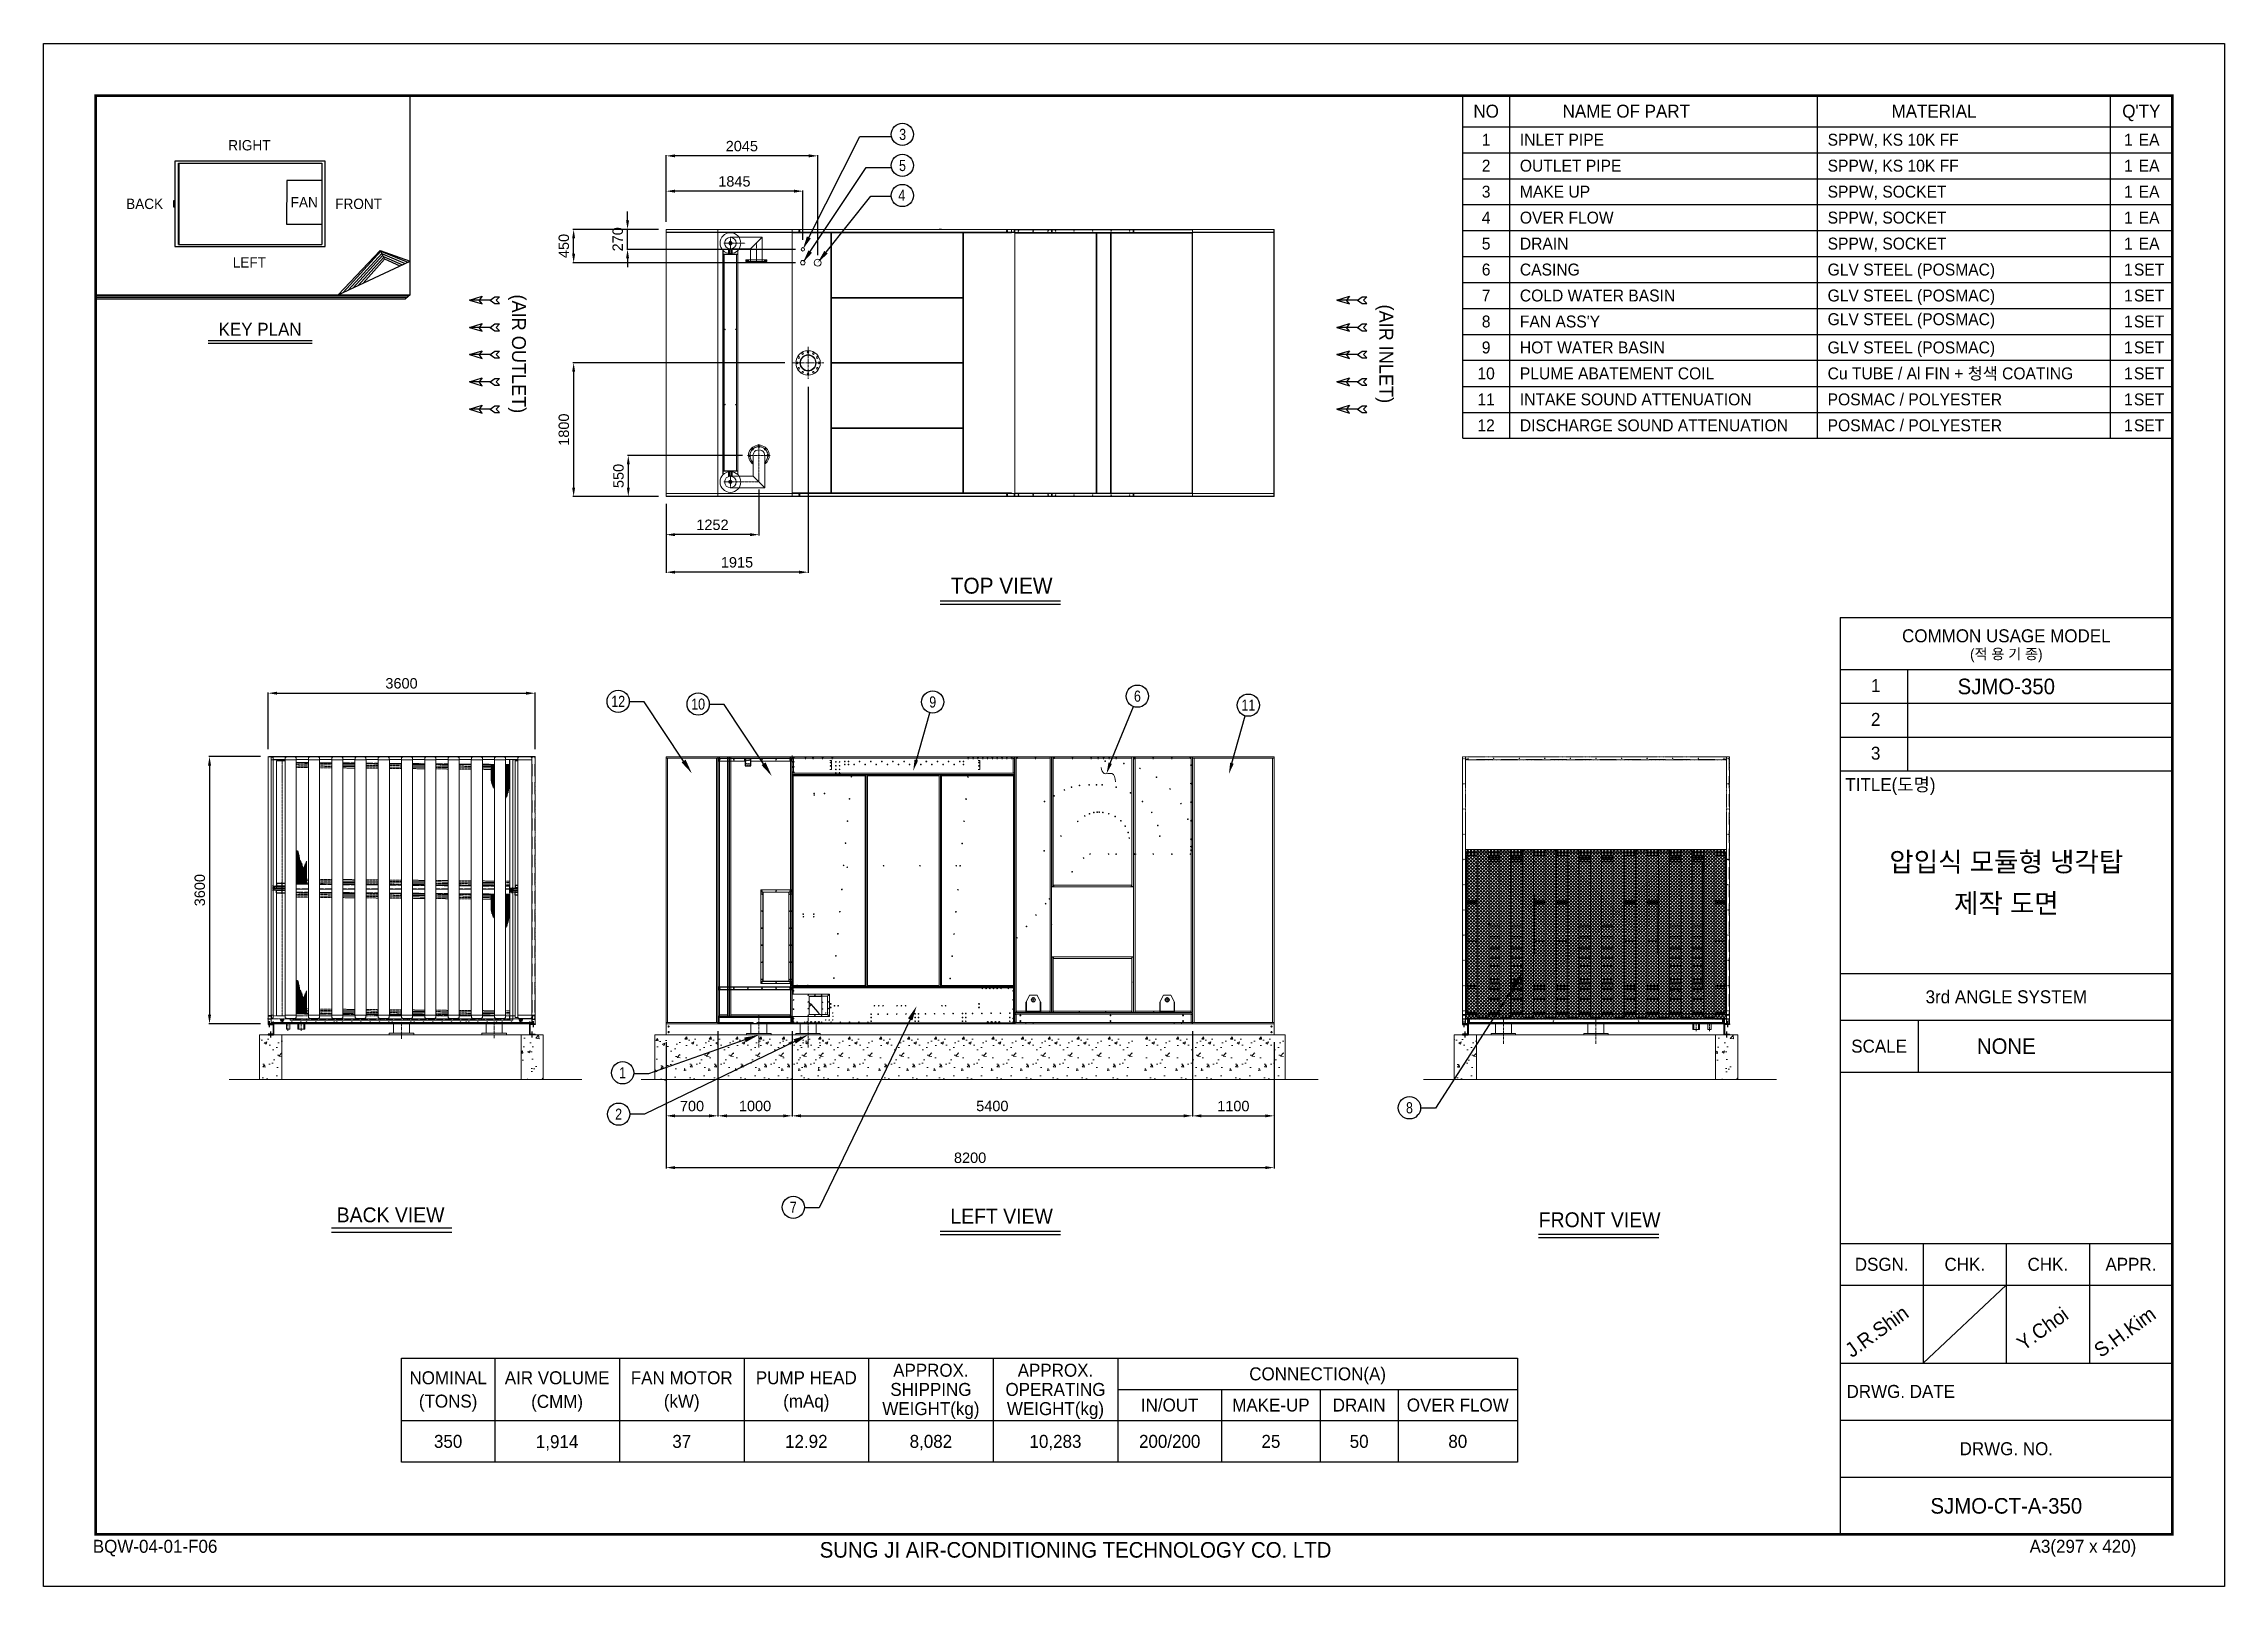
# Model space of a CAD drawing. Header units: millimetres. Extents: x -664082 to 30827, y -141530 to 21962.
# Drawn here: x 1420 to 30827, y 1167 to 21962 of the extents above.
import ezdxf
from ezdxf import colors
from ezdxf.entities.mleader import LeaderData, LeaderLine
from ezdxf.enums import TextEntityAlignment as Align
from ezdxf.math import Vec2, Vec3

# ---------------------------------------------------------------- set-up
doc = ezdxf.new("R2010")
doc.units = ezdxf.units.MM
for name, pattern in [('CENTER', [2, 1.25, -0.25, 0.25, -0.25]), ('CENTERX2', [4, 2.5, -0.5, 0.5, -0.5]), ('DASHDOT', [18.5, 12, -3, 0.5, -3]), ('DASHED', [15, 12, -3]), ('DASHSPACE', [30, 12, -18]), ('HIDDEN', [0.375, 0.25, -0.125]), ('HIDDENX2', [0.75, 0.5, -0.25])]:
    doc.linetypes.add(name, pattern=pattern)
for name, color, linetype in [('center', 1, 'CENTER'), ('HIDD', 2, 'HIDDENX2'), ('냉각탑', 4, 'Continuous'), ('냉각탑_box', 1, 'Continuous'), ('냉각탑_dim', 1, 'Continuous'), ('냉각탑_form', 1, 'Continuous'), ('냉각탑_text', 3, 'Continuous'), ('냉각탑_기초', 23, 'Continuous')]:
    doc.layers.add(name, color=color, linetype=linetype)
doc.styles.get("Standard").update_dxf_attribs({"font": 'arial.ttf'})
doc.styles.add('돋움', font='Dotum.ttf')
doc.dimstyles.new('1.40', dxfattribs={"dimscale": 20, "dimtxt": 1.5, "dimasz": 1, "dimexe": 0.5, "dimexo": 0.5, "dimgap": 0.5, "dimtad": 1, "dimdec": 0, "dimzin": 0, "dimdsep": 46, "dimtxsty": 'Standard', "dimcen": 0, "dimclrd": 2, "dimclre": 2, "dimclrt": 3, "dimadec": 0, "dimazin": 0, "dimtfac": 1, "dimtdec": 0, "dimtmove": 0, "dimatfit": 0, "dimfxl": 1, "dimtolj": 1, "dimtzin": 0, "dimlwd": -1, "dimlwe": -1, "dimarcsym": 0})

msp = doc.modelspace()

# ---------------------------------------------------------------- texts
at = {"layer": '냉각탑_form', "style": '돋움'}
for s, height, p in [('COMMON USAGE MODEL', 175.043, (27886.2, 13979.7)), ('(적 용 기 종)', 140.03, (27886.2, 13734.7)), ('3rd ANGLE SYSTEM', 175.043, (27886.2, 9113.6)), ('SCALE', 175.04, (26170.8, 8448.4)), ('DSGN.', 175.04, (26205.8, 5507.7)), ('CHK.', 175.04, (27326.1, 5507.7)), ('CHK.', 175.04, (28446.4, 5507.7)), ('APPR.', 175.04, (29566.6, 5507.7)), ('DRWG. NO.', 175.04, (27886.2, 3022.1))]:
    msp.add_text(s, height=height, dxfattribs=at).set_placement(p, align=Align.MIDDLE_CENTER)
for s, height, p in [('1', 175, (26060.8, 13220.5)), ('2', 175, (26060.8, 12765.4)), ('3', 175, (26060.8, 12310.3)), ('TITLE(도명)', 175.04, (25716, 11886.5)), ('DRWG. DATE', 175.04, (25731.9, 3706.7)), ('BQW-04-01-F06', 175.043, (2083.1, 1619.2)), ('SUNG JI AIR-CONDITIONING TECHNOLOGY CO. LTD', 210.051, (11884.6, 1553.6)), ('A3(297 x 420)', 175.043, (28200.3, 1619.2))]:
    msp.add_text(s, height=height, dxfattribs=at).set_placement(p)
at = {"layer": '냉각탑_text', "style": '돋움'}
for s, height, p in [('NO', 175, (20871.8, 21051.5)), ('NAME OF PART', 175, (22761.8, 21051.5)), ('MATERIAL', 175, (26911.8, 21051.5)), ("Q'TY", 175, (29706.8, 21051.5)), ('RIGHT', 140, (4194.5, 20592.1)), ('1', 161, (20871.8, 20666.5)), ('1', 161, (29531.8, 20666.5)), ('EA', 161, (29811.8, 20666.5)), ('2', 161, (20871.8, 20316.5)), ('1', 161, (29531.8, 20316.5)), ('EA', 161, (29811.8, 20316.5)), ('3', 161, (20871.8, 19966.5)), ('1', 161, (29531.8, 19966.5)), ('EA', 161, (29811.8, 19966.5)), ('BACK', 140, (2781.9, 19802.3)), ('FAN', 140, (4934.3, 19823.7)), ('FRONT', 140, (5667.3, 19802.3)), ('4', 161, (20871.8, 19616.5)), ('1', 161, (29531.8, 19616.5)), ('EA', 161, (29811.8, 19616.5)), ('5', 161, (20871.8, 19266.5)), ('1', 161, (29531.8, 19266.5)), ('EA', 161, (29811.8, 19266.5)), ('LEFT', 140, (4194.5, 19013.3)), ('6', 161, (20871.8, 18916.5)), ('1', 161, (29531.8, 18916.5)), ('SET', 161, (29811.8, 18916.5)), ('7', 161, (20871.8, 18566.5)), ('1', 161, (29531.8, 18566.5)), ('SET', 161, (29811.8, 18566.5)), ('8', 161, (20871.8, 18216.5)), ('1', 161, (29531.8, 18216.5)), ('SET', 161, (29811.8, 18216.5)), ('KEY PLAN', 175, (4339, 18111.6)), ('9', 161, (20871.8, 17866.5)), ('1', 161, (29531.8, 17866.5)), ('SET', 161, (29811.8, 17866.5)), ('10', 161, (20871.8, 17516.5)), ('1', 161, (29531.8, 17516.5)), ('SET', 161, (29811.8, 17516.5)), ('11', 161, (20871.8, 17166.5)), ('1', 161, (29531.8, 17166.5)), ('SET', 161, (29811.8, 17166.5)), ('12', 161, (20871.8, 16816.5)), ('1', 161, (29531.8, 16816.5)), ('SET', 161, (29811.8, 16816.5)), ('TOP VIEW', 214.63, (14338.1, 14655.2)), ('SJMO-350', 210.05, (27886.2, 13297.1)), ('압입식 모듈형 냉각탑', 262.5, (27886.2, 10933.7)), ('제작 도면', 262.5, (27886.2, 10373.7)), ('NONE', 210.05, (27886.2, 8448.4)), ('BACK VIEW', 199.97, (6098.2, 6174.2)), ('LEFT VIEW', 199.97, (14338.1, 6156.3)), ('FRONT VIEW', 199.97, (22402.3, 6108.2)), ('APPROX.', 175, (13384.5, 4080.1)), ('APPROX.', 175, (15064.5, 4080.1)), ('CONNECTION(A)', 175, (18599.5, 4031.1)), ('NOMINAL', 175, (6874.5, 3978.6)), ('AIR VOLUME', 175, (8344.5, 3978.6)), ('FAN MOTOR', 175, (10024.5, 3978.6)), ('PUMP HEAD', 175, (11704.5, 3978.6)), ('SHIPPING', 175, (13384.5, 3821.1)), ('OPERATING', 175, (15064.5, 3821.1)), ('(TONS)', 175, (6874.5, 3663.6)), ('(CMM)', 175, (8344, 3659.9)), ('(kW)', 175, (10024.5, 3663.6)), ('(mAq)', 175, (11704.5, 3663.6)), ('WEIGHT(kg)', 175, (13384.5, 3562.1)), ('WEIGHT(kg)', 175, (15064.5, 3562.1)), ('IN/OUT', 175, (16604.5, 3611.1)), ('MAKE-UP', 175, (17969.5, 3611.1)), ('DRAIN', 175, (19159.5, 3611.1)), ('OVER FLOW', 175, (20489.5, 3611.1)), ('350', 175, (6874.5, 3121.1)), ('1,914', 175, (8344, 3117.4)), ('37', 175, (10024.5, 3121.1)), ('12.92', 175, (11704.5, 3121.1)), ('8,082', 175, (13384.5, 3121.1)), ('10,283', 175, (15064.5, 3121.1)), ('200/200', 175, (16604.5, 3121.1)), ('25', 175, (17969.5, 3121.1)), ('50', 175, (19159.5, 3121.1)), ('80', 175, (20489.5, 3121.1)), ('SJMO-CT-A-350', 210.051, (27886.2, 2251.9))]:
    msp.add_text(s, height=height, dxfattribs=at).set_placement(p, align=Align.MIDDLE_CENTER)
at = {"layer": '냉각탑_text', "width": 0.8}
for s, p in [('3', (13003.5, 20738.3)), ('5', (13001.3, 20319.3)), ('4', (12991.4, 19917.9)), ('6', (16169.3, 13166)), ('12', (9167.9, 13095.6)), ('10', (10245.9, 13059.2)), ('9', (13409, 13087.6)), ('11', (17664.9, 13045)), ('1', (9227.2, 8089.3)), ('8', (19837.8, 7617.6)), ('2', (9173.6, 7531.9)), ('7', (11529.2, 6276.8))]:
    msp.add_text(s, height=150, dxfattribs=at).set_placement(p, align=Align.MIDDLE_CENTER)
at = {"layer": '냉각탑_text', "style": '돋움'}
for s, p in [('INLET PIPE', (21326.8, 20666.5)), ('SPPW, KS 10K FF', (25476.8, 20666.5)), ('OUTLET PIPE', (21326.8, 20316.5)), ('SPPW, KS 10K FF', (25476.8, 20316.5)), ('MAKE UP', (21326.8, 19966.5)), ('SPPW, SOCKET', (25476.8, 19966.5)), ('OVER FLOW', (21326.8, 19616.5)), ('SPPW, SOCKET', (25476.8, 19616.5)), ('DRAIN', (21326.8, 19266.5)), ('SPPW, SOCKET', (25476.8, 19266.5)), ('CASING', (21326.8, 18916.5)), ('GLV STEEL (POSMAC)', (25476.8, 18916.5)), ('COLD WATER BASIN', (21326.8, 18566.5)), ('GLV STEEL (POSMAC)', (25476.8, 18566.5)), ("FAN ASS'Y", (21326.8, 18216.5)), ('GLV STEEL (POSMAC)', (25476.8, 18247.3)), ('HOT WATER BASIN', (21326.8, 17866.5)), ('GLV STEEL (POSMAC)', (25476.8, 17866.5)), ('PLUME ABATEMENT COIL', (21326.8, 17516.5)), ('Cu TUBE / Al FIN + 청색 COATING', (25476.8, 17516.5)), ('INTAKE SOUND ATTENUATION', (21326.8, 17166.5)), ('POSMAC / POLYESTER', (25476.8, 17166.5)), ('DISCHARGE SOUND ATTENUATION', (21326.8, 16816.5)), ('POSMAC / POLYESTER', (25476.8, 16816.5))]:
    msp.add_text(s, height=161, dxfattribs=at).set_placement(p, align=Align.MIDDLE_LEFT)
for s, p in [('(AIR OUTLET)', (7829.3, 17780.1)), ('(AIR INLET)', (19525.5, 17780.1))]:
    msp.add_text(s, height=186.667, rotation=270, dxfattribs=at).set_placement(p, align=Align.MIDDLE_CENTER)
for s, p in [('J.R.Shin', (25804, 4241.5)), ('Y.Choi', (28119.3, 4334.9)), ('S.H.Kim', (29160.5, 4241.5))]:
    msp.add_text(s, height=196.05, rotation=35.81856, dxfattribs=at).set_placement(p)

# ---------------------------------------------------------------- blocks, each defined once
blk = doc.blocks.new('화살표 IN OUT')
at = {"layer": '냉각탑_dim'}
for p, q in [((-323, 43), (-384, 43)), ((-343, 0), (-384, 43)), ((-384, -43), (-343, 0)), ((-266, 0), (-323, 43)), ((-266, 0), (-323, -43)), ((-266, 0), (0, 0)), ((-163, 50), (-122, 0)), ((0, 0), (-163, 50)), ((-163, -50), (-122, 0)), ((0, 0), (-163, -50)), ((-323, -43), (-384, -43))]:
    blk.add_line(p, q, dxfattribs=at)
blk = doc.blocks.new('*D381')
at = {"color": 2, "transparency": 16777216}
for p, q in [((11416, 17658), (8557, 17658)), ((8567, 17538), (8567, 15978)), ((9713, 15858), (8557, 15858))]:
    blk.add_line(p, q, dxfattribs=at)
for points in [[(8547, 17538), (8587, 17538), (8567, 17658)], [(8547, 15978), (8587, 15978), (8567, 15858)]]:
    blk.add_solid(points, dxfattribs=at)
at = {"layer": 'Defpoints', "color": 0, "transparency": 16777216}
for p in [(11516, 17658), (8567, 15858), (9813, 15858)]:
    blk.add_point(p, dxfattribs=at)
at = {"color": 3, "lineweight": 5, "transparency": 16777216, "insert": (8435, 16758), "char_height": 140, "attachment_point": 5, "rotation": 90}
blk.add_mtext('\\A1;1800', dxfattribs=at)
blk = doc.blocks.new('*D382')
at = {"color": 2, "transparency": 16777216}
for p, q in [((11728, 17334), (11728, 14827)), ((9813, 15758), (9813, 14827)), ((11608, 14837), (9933, 14837))]:
    blk.add_line(p, q, dxfattribs=at)
for points in [[(9933, 14857), (9933, 14817), (9813, 14837)], [(11608, 14857), (11608, 14817), (11728, 14837)]]:
    blk.add_solid(points, dxfattribs=at)
at = {"layer": 'Defpoints', "color": 0, "transparency": 16777216}
for p in [(11728, 17434), (9813, 15858), (9813, 14837)]:
    blk.add_point(p, dxfattribs=at)
at = {"color": 3, "lineweight": 5, "transparency": 16777216, "insert": (10770, 14969), "char_height": 140, "attachment_point": 5}
blk.add_mtext('\\A1;1915', dxfattribs=at)
blk = doc.blocks.new('*D383')
at = {"color": 2, "transparency": 16777216}
for p, q in [((11065, 15953), (11065, 15333)), ((9813, 15758), (9813, 15333)), ((10945, 15343), (9933, 15343))]:
    blk.add_line(p, q, dxfattribs=at)
for points in [[(9933, 15363), (9933, 15323), (9813, 15343)], [(10945, 15363), (10945, 15323), (11065, 15343)]]:
    blk.add_solid(points, dxfattribs=at)
at = {"layer": 'Defpoints', "color": 0, "transparency": 16777216}
for p in [(11065, 16053), (9813, 15858), (9813, 15343)]:
    blk.add_point(p, dxfattribs=at)
at = {"color": 3, "lineweight": 5, "transparency": 16777216, "insert": (10439, 15475), "char_height": 140, "attachment_point": 5}
blk.add_mtext('\\A1;1252', dxfattribs=at)
blk = doc.blocks.new('*D384')
at = {"color": 2, "transparency": 16777216}
for p, q in [((10845, 16409), (9294, 16409)), ((9304, 16289), (9304, 15978)), ((9713, 15858), (9294, 15858))]:
    blk.add_line(p, q, dxfattribs=at)
for points in [[(9284, 16289), (9324, 16289), (9304, 16409)], [(9284, 15978), (9324, 15978), (9304, 15858)]]:
    blk.add_solid(points, dxfattribs=at)
at = {"layer": 'Defpoints', "color": 0, "transparency": 16777216}
for p in [(10945, 16409), (9304, 15858), (9813, 15858)]:
    blk.add_point(p, dxfattribs=at)
at = {"color": 3, "lineweight": 5, "transparency": 16777216, "insert": (9172, 16134), "char_height": 140, "attachment_point": 5, "rotation": 90}
blk.add_mtext('\\A1;550', dxfattribs=at)
blk = doc.blocks.new('*D385')
at = {"color": 2, "transparency": 16777216}
for p, q in [((10513, 8649), (10513, 7499)), ((9813, 8501), (9813, 7499)), ((9933, 7509), (10393, 7509))]:
    blk.add_line(p, q, dxfattribs=at)
for points in [[(9933, 7529), (9933, 7489), (9813, 7509)], [(10393, 7529), (10393, 7489), (10513, 7509)]]:
    blk.add_solid(points, dxfattribs=at)
at = {"layer": 'Defpoints', "color": 0, "transparency": 16777216}
for p in [(9813, 8601), (10513, 8749), (10513, 7509)]:
    blk.add_point(p, dxfattribs=at)
at = {"color": 3, "lineweight": 5, "transparency": 16777216, "insert": (10163, 7640), "char_height": 140, "attachment_point": 5}
blk.add_mtext('\\A1;700', dxfattribs=at)
blk = doc.blocks.new('*D389')
at = {"color": 2, "transparency": 16777216}
for p, q in [((16913, 8649), (16913, 7499)), ((18013, 8501), (18013, 7499)), ((17033, 7509), (17893, 7509))]:
    blk.add_line(p, q, dxfattribs=at)
for points in [[(17033, 7529), (17033, 7489), (16913, 7509)], [(17893, 7529), (17893, 7489), (18013, 7509)]]:
    blk.add_solid(points, dxfattribs=at)
at = {"layer": 'Defpoints', "color": 0, "transparency": 16777216}
for p in [(16913, 8749), (18013, 8601), (18013, 7509)]:
    blk.add_point(p, dxfattribs=at)
at = {"color": 3, "lineweight": 5, "transparency": 16777216, "insert": (17463, 7640), "char_height": 140, "attachment_point": 5}
blk.add_mtext('\\A1;1100', dxfattribs=at)
blk = doc.blocks.new('*D386')
at = {"color": 2, "transparency": 16777216}
for p, q in [((10513, 8649), (10513, 7499)), ((11513, 8649), (11513, 7499)), ((10633, 7509), (11393, 7509))]:
    blk.add_line(p, q, dxfattribs=at)
for points in [[(10633, 7529), (10633, 7489), (10513, 7509)], [(11393, 7529), (11393, 7489), (11513, 7509)]]:
    blk.add_solid(points, dxfattribs=at)
at = {"layer": 'Defpoints', "color": 0, "transparency": 16777216}
for p in [(10513, 8749), (11513, 8749), (11513, 7509)]:
    blk.add_point(p, dxfattribs=at)
at = {"color": 3, "lineweight": 5, "transparency": 16777216, "insert": (11013, 7641), "char_height": 140, "attachment_point": 5}
blk.add_mtext('\\A1;1000', dxfattribs=at)
blk = doc.blocks.new('*D387')
at = {"color": 2, "transparency": 16777216}
for p, q in [((11513, 8649), (11513, 7499)), ((16913, 8649), (16913, 7499)), ((11633, 7509), (16793, 7509))]:
    blk.add_line(p, q, dxfattribs=at)
for points in [[(11633, 7529), (11633, 7489), (11513, 7509)], [(16793, 7529), (16793, 7489), (16913, 7509)]]:
    blk.add_solid(points, dxfattribs=at)
at = {"layer": 'Defpoints', "color": 0, "transparency": 16777216}
for p in [(11513, 8749), (16913, 8749), (16913, 7509)]:
    blk.add_point(p, dxfattribs=at)
at = {"color": 3, "lineweight": 5, "transparency": 16777216, "insert": (14213, 7641), "char_height": 140, "attachment_point": 5}
blk.add_mtext('\\A1;5400', dxfattribs=at)
blk = doc.blocks.new('*D390')
at = {"color": 2, "transparency": 16777216}
for p, q in [((9813, 8501), (9813, 6801)), ((18013, 8501), (18013, 6801)), ((9933, 6811), (17893, 6811))]:
    blk.add_line(p, q, dxfattribs=at)
for points in [[(9933, 6831), (9933, 6791), (9813, 6811)], [(17893, 6831), (17893, 6791), (18013, 6811)]]:
    blk.add_solid(points, dxfattribs=at)
at = {"layer": 'Defpoints', "color": 0, "transparency": 16777216}
for p in [(9813, 8601), (18013, 8601), (18013, 6811)]:
    blk.add_point(p, dxfattribs=at)
at = {"color": 3, "lineweight": 5, "transparency": 16777216, "insert": (13913, 6943), "char_height": 140, "attachment_point": 5}
blk.add_mtext('\\A1;8200', dxfattribs=at)
blk = doc.blocks.new('*D388')
at = {"color": 2, "transparency": 16777216}
for p, q in [((9813, 19558), (9813, 19983)), ((11538, 19973), (9933, 19973)), ((11658, 19315), (11658, 19983))]:
    blk.add_line(p, q, dxfattribs=at)
for points in [[(9933, 19993), (9933, 19953), (9813, 19973)], [(11538, 19993), (11538, 19953), (11658, 19973)]]:
    blk.add_solid(points, dxfattribs=at)
at = {"layer": 'Defpoints', "color": 0, "transparency": 16777216}
for p in [(9813, 19973), (9813, 19458), (11658, 19215)]:
    blk.add_point(p, dxfattribs=at)
at = {"color": 3, "lineweight": 5, "transparency": 16777216, "insert": (10735, 20104), "char_height": 140, "attachment_point": 5}
blk.add_mtext('\\A1;1845', dxfattribs=at)
blk = doc.blocks.new('*D391')
at = {"color": 2, "transparency": 16777216}
for p, q in [((9813, 19558), (9813, 20459)), ((11738, 20449), (9933, 20449)), ((11858, 19109), (11858, 20459))]:
    blk.add_line(p, q, dxfattribs=at)
for points in [[(9933, 20469), (9933, 20429), (9813, 20449)], [(11738, 20469), (11738, 20429), (11858, 20449)]]:
    blk.add_solid(points, dxfattribs=at)
at = {"layer": 'Defpoints', "color": 0, "transparency": 16777216}
for p in [(9813, 20449), (9813, 19458), (11858, 19009)]:
    blk.add_point(p, dxfattribs=at)
at = {"color": 3, "lineweight": 5, "transparency": 16777216, "insert": (10835, 20580), "char_height": 140, "attachment_point": 5}
blk.add_mtext('\\A1;2045', dxfattribs=at)
blk = doc.blocks.new('*D392')
at = {"color": 2, "transparency": 16777216}
for p, q in [((9713, 19458), (9284, 19458)), ((9294, 19578), (9294, 19698)), ((9294, 19189), (9294, 19458)), ((11558, 19189), (9284, 19189)), ((9294, 19069), (9294, 18949))]:
    blk.add_line(p, q, dxfattribs=at)
for points in [[(9274, 19578), (9314, 19578), (9294, 19458)], [(9274, 19069), (9314, 19069), (9294, 19189)]]:
    blk.add_solid(points, dxfattribs=at)
at = {"layer": 'Defpoints', "color": 0, "transparency": 16777216}
for p in [(9294, 19458), (9813, 19458), (11658, 19189)]:
    blk.add_point(p, dxfattribs=at)
at = {"color": 3, "lineweight": 5, "transparency": 16777216, "insert": (9162, 19324), "char_height": 140, "attachment_point": 5, "rotation": 90}
blk.add_mtext('\\A1;270', dxfattribs=at)
blk = doc.blocks.new('*D393')
at = {"color": 2, "transparency": 16777216}
for p, q in [((9713, 19458), (8557, 19458)), ((8567, 19129), (8567, 19338)), ((11558, 19009), (8557, 19009))]:
    blk.add_line(p, q, dxfattribs=at)
for points in [[(8547, 19338), (8587, 19338), (8567, 19458)], [(8547, 19129), (8587, 19129), (8567, 19009)]]:
    blk.add_solid(points, dxfattribs=at)
at = {"layer": 'Defpoints', "color": 0, "transparency": 16777216}
for p in [(8567, 19458), (9813, 19458), (11658, 19009)]:
    blk.add_point(p, dxfattribs=at)
at = {"color": 3, "lineweight": 5, "transparency": 16777216, "insert": (8435, 19234), "char_height": 140, "attachment_point": 5, "rotation": 90}
blk.add_mtext('\\A1;450', dxfattribs=at)
blk = doc.blocks.new('*D394')
at = {"color": 2, "transparency": 16777216}
for p, q in [((4446, 12451), (4446, 13216)), ((4566, 13206), (7926, 13206)), ((8046, 12451), (8046, 13216))]:
    blk.add_line(p, q, dxfattribs=at)
for points in [[(4566, 13226), (4566, 13186), (4446, 13206)], [(7926, 13226), (7926, 13186), (8046, 13206)]]:
    blk.add_solid(points, dxfattribs=at)
at = {"layer": 'Defpoints', "color": 0, "transparency": 16777216}
for p in [(8046, 13206), (4446, 12351), (8046, 12351)]:
    blk.add_point(p, dxfattribs=at)
at = {"color": 3, "lineweight": 5, "transparency": 16777216, "insert": (6246, 13338), "char_height": 140, "attachment_point": 5}
blk.add_mtext('\\A1;3600', dxfattribs=at)
blk = doc.blocks.new('*D395')
at = {"color": 2, "transparency": 16777216}
for p, q in [((4346, 12351), (3647, 12351)), ((3657, 12231), (3657, 8871)), ((4346, 8751), (3647, 8751))]:
    blk.add_line(p, q, dxfattribs=at)
for points in [[(3637, 12231), (3677, 12231), (3657, 12351)], [(3637, 8871), (3677, 8871), (3657, 8751)]]:
    blk.add_solid(points, dxfattribs=at)
at = {"layer": 'Defpoints', "color": 0, "transparency": 16777216}
for p in [(4446, 12351), (3657, 8751), (4446, 8751)]:
    blk.add_point(p, dxfattribs=at)
at = {"color": 3, "lineweight": 5, "transparency": 16777216, "insert": (3526, 10551), "char_height": 140, "attachment_point": 5, "rotation": 90}
blk.add_mtext('\\A1;3600', dxfattribs=at)
blk = doc.blocks.new('457536')
at = {"color": 7, "lineweight": 5}
for p, q in [((114592.520962, 89152.297332), (114550.020962, 89069.297332)), ((114692.520962, 89152.297332), (114592.520962, 89152.297332)), ((114735.020962, 89069.297332), (114692.520962, 89152.297332)), ((114542.520962, 89059.297332), (114542.520962, 88929.797332)), ((114550.020962, 88922.297332), (114735.020962, 88922.297332)), ((114742.520962, 88929.797332), (114742.520962, 89059.297332))]:
    blk.add_line(p, q, dxfattribs=at)
at = {"color": 7, "linetype": 'DASHDOT', "lineweight": 5}
for p, q in [((114642.520962, 89126.047332), (114642.520962, 89054.547332)), ((114678.270962, 89090.297332), (114606.770962, 89090.297332))]:
    blk.add_line(p, q, dxfattribs=at)
at = {"color": 7, "lineweight": 5, "ltscale": 0.09375}
for p, q in [((114542.520962, 89059.297332), (114550.020962, 89059.297332)), ((114550.020962, 88929.797332), (114542.520962, 88929.797332)), ((114550.020962, 88922.297332), (114550.020962, 88929.797332)), ((114742.520962, 89059.297332), (114735.020962, 89059.297332)), ((114735.020962, 88929.797332), (114742.520962, 88929.797332)), ((114735.020962, 88922.297332), (114735.020962, 88929.797332))]:
    blk.add_line(p, q, dxfattribs=at)
at = {"color": 7, "linetype": 'DASHED', "lineweight": 5}
for p, q in [((114548.520962, 89059.297332), (114548.520962, 88929.797332)), ((114550.020962, 88928.297332), (114735.020962, 88928.297332)), ((114736.520962, 88929.797332), (114736.520962, 89059.297332))]:
    blk.add_line(p, q, dxfattribs=at)
at = {"color": 7, "lineweight": 5, "ltscale": 0.125}
for p, q in [((114550.020962, 89059.297332), (114550.020962, 89069.297332)), ((114735.020962, 89069.297332), (114735.020962, 89059.297332))]:
    blk.add_line(p, q, dxfattribs=at)
at = {"color": 7, "linetype": 'DASHED', "lineweight": 5, "ltscale": 0.075}
for p, q in [((114558.520962, 88928.297332), (114558.520962, 88922.297332)), ((114576.520962, 88928.297332), (114576.520962, 88922.297332)), ((114608.520962, 88928.297332), (114608.520962, 88922.297332)), ((114626.520962, 88928.297332), (114626.520962, 88922.297332)), ((114658.520962, 88928.297332), (114658.520962, 88922.297332)), ((114676.520962, 88928.297332), (114676.520962, 88922.297332)), ((114708.520962, 88928.297332), (114708.520962, 88922.297332)), ((114726.520962, 88928.297332), (114726.520962, 88922.297332))]:
    blk.add_line(p, q, dxfattribs=at)
at = {"color": 7, "lineweight": 5}
blk.add_circle((114642.520962, 89090.297332), 27.5, dxfattribs=at)
blk = doc.blocks.new('485689')
at = {"color": 7, "lineweight": 13, "ltscale": 0.486}
for p, q in [((183525, 30768), (183525, 30865)), ((183528, 30768), (183528, 30865)), ((184520, 30865), (184520, 30768)), ((184523, 30865), (184523, 30768))]:
    blk.add_line(p, q, dxfattribs=at)
at = {"color": 7, "lineweight": 13, "ltscale": 0.014}
for p, q in [((183528, 30865), (183525, 30865)), ((183528, 30768), (183525, 30768)), ((183542, 30863), (183542, 30866)), ((183542, 30769), (183542, 30766)), ((184507, 30863), (184507, 30866)), ((184507, 30769), (184507, 30766)), ((184520, 30865), (184523, 30865)), ((184520, 30768), (184523, 30768))]:
    blk.add_line(p, q, dxfattribs=at)
at = {"color": 7, "lineweight": 13, "ltscale": 0.004}
for p, q in [((183527, 30866), (183528, 30866)), ((183528, 30766), (183527, 30766)), ((184521, 30866), (184522, 30866)), ((184522, 30766), (184521, 30766))]:
    blk.add_line(p, q, dxfattribs=at)
at = {"color": 7, "lineweight": 13, "ltscale": 0.007}
for p, q in [((183527, 30865), (183527, 30866)), ((183527, 30766), (183527, 30768)), ((183528, 30866), (183528, 30865)), ((183528, 30766), (183528, 30768)), ((184521, 30865), (184521, 30866)), ((184521, 30768), (184521, 30766)), ((184522, 30865), (184522, 30866)), ((184522, 30766), (184522, 30768))]:
    blk.add_line(p, q, dxfattribs=at)
at = {"color": 7, "lineweight": 13, "ltscale": 0.071}
for p, q in [((183542, 30866), (183528, 30866)), ((183528, 30766), (183542, 30766)), ((184521, 30866), (184507, 30866)), ((184507, 30766), (184521, 30766))]:
    blk.add_line(p, q, dxfattribs=at)
at = {"color": 7, "lineweight": 13, "ltscale": 0.061}
for p, q in [((183540, 30865), (183528, 30865)), ((183528, 30768), (183540, 30768)), ((183542, 30863), (183542, 30851)), ((184507, 30851), (184507, 30863)), ((184520, 30865), (184508, 30865)), ((184508, 30768), (184520, 30768))]:
    blk.add_line(p, q, dxfattribs=at)
at = {"color": 7, "lineweight": 13, "ltscale": 0.008}
for p, q in [((183540, 30865), (183542, 30865)), ((183540, 30863), (183542, 30863)), ((183542, 30769), (183540, 30769)), ((183542, 30768), (183540, 30768)), ((184507, 30866), (184507, 30865)), ((184507, 30865), (184508, 30865)), ((184507, 30863), (184508, 30863)), ((184508, 30769), (184507, 30769)), ((184508, 30768), (184507, 30768)), ((184507, 30766), (184507, 30768))]:
    blk.add_line(p, q, dxfattribs=at)
at = {"color": 7, "lineweight": 13, "ltscale": 0.366205}
for p, q in [((183540, 30865), (183540, 30769)), ((184508, 30781), (184508, 30865))]:
    blk.add_line(p, q, dxfattribs=at)
at = {"color": 7, "lineweight": 13, "ltscale": 0.076206}
for p, q in [((183540, 30783), (183540, 30768)), ((184508, 30768), (184508, 30783))]:
    blk.add_line(p, q, dxfattribs=at)
at = {"color": 7, "lineweight": 13}
for p, q in [((183542, 30866), (184507, 30866)), ((183542, 30863), (184507, 30863)), ((184507, 30851), (183542, 30851)), ((184507, 30769), (183542, 30769)), ((184507, 30766), (183542, 30766))]:
    blk.add_line(p, q, dxfattribs=at)
at = {"color": 7, "lineweight": 13, "ltscale": 0.001386}
for p, q in [((183542, 30866), (183542, 30866)), ((183542, 30766), (183542, 30766))]:
    blk.add_line(p, q, dxfattribs=at)
at = {"color": 7, "lineweight": 13, "ltscale": 0.05737}
for p, q in [((183542, 30780), (183542, 30769)), ((184507, 30780), (184507, 30769))]:
    blk.add_line(p, q, dxfattribs=at)
for p, q in [((183542, 30780), (183999, 30780)), ((183999, 30780), (183999, 30769)), ((184049, 30780), (184507, 30780)), ((184049, 30780), (184049, 30769))]:
    blk.add_line(p, q)
blk = doc.blocks.new('68679')
at = {"color": 7, "lineweight": 13, "ltscale": 0.0185}
for p, q in [((182652, 34840), (182652, 34855)), ((182655, 34840), (182655, 34855)), ((182652, 33867), (182652, 33882)), ((182655, 33867), (182655, 33882))]:
    blk.add_line(p, q, dxfattribs=at)
at = {"color": 7, "lineweight": 13, "ltscale": 0.004}
for p, q in [((182655, 34840), (182652, 34840)), ((182655, 34837), (182652, 34837)), ((182652, 33882), (182655, 33882))]:
    blk.add_line(p, q, dxfattribs=at)
at = {"color": 7, "lineweight": 13, "ltscale": 0.003999}
blk.add_line((182652, 34837), (182655, 34837), dxfattribs=at)
at = {"color": 7, "lineweight": 13}
for p, q in [((182652, 34837), (182652, 33885)), ((182652, 34837), (182652, 33885)), ((182657, 34837), (182657, 33885)), ((182688, 34855), (182688, 33867)), ((182694, 34855), (182694, 33867))]:
    blk.add_line(p, q, dxfattribs=at)
at = {"color": 7, "lineweight": 13, "ltscale": 0.02275}
for p, q in [((182655, 34837), (182655, 34855)), ((182655, 33867), (182655, 33885))]:
    blk.add_line(p, q, dxfattribs=at)
at = {"color": 7, "lineweight": 13, "ltscale": 0.042}
for p, q in [((182688, 34855), (182655, 34855)), ((182655, 33867), (182688, 33867))]:
    blk.add_line(p, q, dxfattribs=at)
at = {"color": 7, "lineweight": 13, "ltscale": 0.041987}
blk.add_line((182655, 34855), (182688, 34855), dxfattribs=at)
at = {"color": 7, "lineweight": 13, "ltscale": 0.003997}
blk.add_line((182655, 34837), (182655, 34840), dxfattribs=at)
at = {"color": 7, "lineweight": 13, "ltscale": 0.0025}
for p, q in [((182657, 34837), (182655, 34837)), ((182655, 33885), (182657, 33885))]:
    blk.add_line(p, q, dxfattribs=at)
at = {"color": 7, "lineweight": 13, "ltscale": 0.0395}
for p, q in [((182657, 34860), (182688, 34860)), ((182688, 34857), (182657, 34857)), ((182688, 33865), (182657, 33865)), ((182657, 33862), (182688, 33862))]:
    blk.add_line(p, q, dxfattribs=at)
at = {"color": 7, "lineweight": 13, "ltscale": 0.004497}
for p, q in [((182692, 34857), (182688, 34857)), ((182692, 33865), (182688, 33865))]:
    blk.add_line(p, q, dxfattribs=at)
at = {"color": 7, "lineweight": 13, "ltscale": 0.00225}
for p, q in [((182688, 34857), (182688, 34855)), ((182688, 34855), (182688, 34857)), ((182688, 33867), (182688, 33865)), ((182688, 33865), (182688, 33867))]:
    blk.add_line(p, q, dxfattribs=at)
at = {"color": 7, "lineweight": 13, "ltscale": 0.0022}
for p, q in [((182691, 34857), (182693, 34858)), ((182691, 33865), (182693, 33864))]:
    blk.add_line(p, q, dxfattribs=at)
at = {"color": 7, "lineweight": 13, "ltscale": 0.0065}
blk.add_line((182652, 33885), (182657, 33885), dxfattribs=at)
at = {"color": 7, "lineweight": 13, "ltscale": 0.004003}
blk.add_line((182655, 33882), (182655, 33885), dxfattribs=at)
at = {"color": 7, "lineweight": 13}
for centre in [(182673, 34836), (182673, 34646), (182673, 34456), (182673, 34266), (182673, 34076), (182673, 33886)]:
    blk.add_circle(centre, 3, dxfattribs=at)
for centre, radius, start, end in [((182657, 34855), 5.2, 90, 180), ((182657, 34855), 2, 90, 174.2609), ((182688, 34855), 5.2, 0, 90), ((182657, 33867), 5.2, 180, 270), ((182657, 33867), 2, 185.7392, 270), ((182688, 33867), 5.2, 270, 0)]:
    blk.add_arc(centre, radius, start, end, dxfattribs=at)
for points in [[(182694, 34855), (182694, 34855), (182693, 34856), (182693, 34856), (182693, 34856), (182692, 34857), (182692, 34857), (182692, 34857), (182692, 34857)], [(182694, 33867), (182694, 33867), (182693, 33867), (182693, 33866), (182693, 33866), (182692, 33866), (182692, 33866), (182692, 33865), (182692, 33865)]]:
    blk.add_open_spline(points, degree=5, knots=[0, 0, 0, 0, 0, 0, 6.191357, 6.191357, 6.191357, 7.828222, 7.828222, 7.828222, 7.828222, 7.828222, 7.828222], dxfattribs=at)
blk = doc.blocks.new('3425346')
at = {"color": 7, "lineweight": 13}
for p, q in [((155017, 41125), (155427, 41125)), ((155017, 41095), (155427, 41095))]:
    blk.add_line(p, q, dxfattribs=at)
at = {"color": 7, "lineweight": 13, "ltscale": 0.035}
for p, q in [((155017, 41122), (155017, 41125)), ((155427, 41122), (155427, 41125))]:
    blk.add_line(p, q, dxfattribs=at)
at = {"color": 7, "linetype": 'DASHED', "lineweight": 13}
blk.add_line((155017, 41123), (155427, 41123), dxfattribs=at)
at = {"color": 7, "lineweight": 13, "ltscale": 0.34}
for p, q in [((155017, 41122), (155017, 41095)), ((155427, 41095), (155427, 41122))]:
    blk.add_line(p, q, dxfattribs=at)
at = {"color": 7, "lineweight": 13}
blk.add_lwpolyline([(155416, 41115), (155414, 41112), (155418, 41114)], dxfattribs=at)
for centre in [(155032, 41110), (155222, 41110), (155412, 41110)]:
    blk.add_circle(centre, 3, dxfattribs=at)
blk = doc.blocks.new('235465')
at = {"color": 7, "lineweight": 13}
for p, q in [((158477, 41707), (159677, 41707)), ((159677, 41677), (158477, 41677))]:
    blk.add_line(p, q, dxfattribs=at)
at = {"color": 7, "lineweight": 13, "ltscale": 0.014}
for p, q in [((158477, 41704), (158477, 41707)), ((159677, 41704), (159677, 41707))]:
    blk.add_line(p, q, dxfattribs=at)
at = {"color": 7, "linetype": 'DASHED', "lineweight": 13}
blk.add_line((158477, 41705), (159677, 41705), dxfattribs=at)
at = {"color": 7, "lineweight": 13, "ltscale": 0.136}
for p, q in [((158477, 41704), (158477, 41677)), ((159677, 41677), (159677, 41704))]:
    blk.add_line(p, q, dxfattribs=at)
at = {"color": 7, "linetype": 'DASHED', "lineweight": 13, "ltscale": 0.008}
for p, q in [((159002, 41707), (159002, 41705)), ((159152, 41707), (159152, 41705))]:
    blk.add_line(p, q, dxfattribs=at)
at = {"color": 7, "lineweight": 13}
blk.add_lwpolyline([(159657, 41704), (159653, 41694), (159661, 41701)], dxfattribs=at)
for centre in [(158502, 41692), (158732, 41692), (158962, 41692), (159192, 41692), (159422, 41692), (159652, 41692)]:
    blk.add_circle(centre, 3, dxfattribs=at)
blk = doc.blocks.new('5679796')
at = {"color": 7, "lineweight": 13, "ltscale": 0.027667}
for p, q in [((165482, 14310), (165482, 14327)), ((165484, 14310), (165484, 14327)), ((165482, 13336), (165482, 13352)), ((165484, 13336), (165484, 13352))]:
    blk.add_line(p, q, dxfattribs=at)
at = {"color": 7, "lineweight": 13, "ltscale": 0.003333}
for p, q in [((165484, 14310), (165482, 14310)), ((165482, 14308), (165484, 14308)), ((165484, 14308), (165482, 14308)), ((165484, 13352), (165482, 13352))]:
    blk.add_line(p, q, dxfattribs=at)
at = {"color": 7, "lineweight": 13}
for p, q in [((165482, 14308), (165482, 13966)), ((165482, 14308), (165482, 13966)), ((165485, 14308), (165485, 13966)), ((165520, 14328), (165520, 13966)), ((165524, 14327), (165524, 13336)), ((165482, 13887), (165482, 13354)), ((165482, 13887), (165482, 13354)), ((165485, 13887), (165485, 13354)), ((165520, 13887), (165520, 13335))]:
    blk.add_line(p, q, dxfattribs=at)
at = {"color": 7, "lineweight": 13, "ltscale": 0.061}
for p, q in [((165520, 14328), (165484, 14328)), ((165484, 13335), (165520, 13335))]:
    blk.add_line(p, q, dxfattribs=at)
at = {"color": 7, "lineweight": 13, "ltscale": 0.031833}
for p, q in [((165484, 14308), (165484, 14328)), ((165484, 13335), (165484, 13354))]:
    blk.add_line(p, q, dxfattribs=at)
at = {"color": 7, "lineweight": 13, "ltscale": 0.060846}
blk.add_line((165484, 14328), (165520, 14328), dxfattribs=at)
at = {"color": 7, "lineweight": 13, "ltscale": 0.003329}
blk.add_line((165484, 14308), (165484, 14310), dxfattribs=at)
at = {"color": 7, "lineweight": 13, "ltscale": 0.002333}
for p, q in [((165485, 14308), (165484, 14308)), ((165484, 13354), (165485, 13354))]:
    blk.add_line(p, q, dxfattribs=at)
at = {"color": 7, "lineweight": 13, "ltscale": 0.058667}
for p, q in [((165485, 14330), (165520, 14330)), ((165520, 14328), (165485, 14328)), ((165520, 13334), (165485, 13334)), ((165485, 13332), (165520, 13332))]:
    blk.add_line(p, q, dxfattribs=at)
at = {"color": 7, "lineweight": 13, "ltscale": 0.004007}
for p, q in [((165523, 14328), (165520, 14328)), ((165523, 13334), (165520, 13334))]:
    blk.add_line(p, q, dxfattribs=at)
at = {"color": 7, "lineweight": 13, "ltscale": 0.0015}
for p, q in [((165520, 14328), (165520, 14328)), ((165520, 14328), (165520, 14328)), ((165520, 13335), (165520, 13334)), ((165520, 13334), (165520, 13335))]:
    blk.add_line(p, q, dxfattribs=at)
at = {"color": 7, "lineweight": 13, "ltscale": 0.001795}
for p, q in [((165522, 14328), (165523, 14329)), ((165522, 13334), (165523, 13334))]:
    blk.add_line(p, q, dxfattribs=at)
for p, q in [((165482, 13966), (165524, 13966)), ((165482, 13887), (165524, 13887)), ((165522, 13887), (165522, 13966))]:
    blk.add_line(p, q)
at = {"color": 7, "lineweight": 13, "ltscale": 0.005667}
blk.add_line((165482, 13354), (165485, 13354), dxfattribs=at)
at = {"color": 7, "lineweight": 13, "ltscale": 0.003337}
blk.add_line((165484, 13352), (165484, 13354), dxfattribs=at)
at = {"color": 7, "lineweight": 13}
for centre in [(165504, 14306), (165504, 14116), (165504, 13736), (165504, 13546), (165504, 13356)]:
    blk.add_circle(centre, 3, dxfattribs=at)
for centre, radius, start, end in [((165485, 14327), 3.4, 90, 180), ((165485, 14327), 1.4, 90, 159.0752), ((165520, 14327), 3.4, 0, 90), ((165485, 13336), 3.4, 180, 270), ((165485, 13336), 1.4, 200.9249, 270), ((165520, 13336), 3.4, 270, 0)]:
    blk.add_arc(centre, radius, start, end, dxfattribs=at)
for points in [[(165524, 14327), (165524, 14327), (165523, 14328), (165523, 14328), (165523, 14328), (165523, 14328), (165523, 14328), (165523, 14328), (165523, 14328)], [(165524, 13336), (165524, 13336), (165523, 13335), (165523, 13335), (165523, 13335), (165523, 13335), (165523, 13334), (165523, 13334), (165523, 13334)]]:
    blk.add_open_spline(points, degree=5, knots=[0, 0, 0, 0, 0, 0, 4.583204, 4.583204, 4.583204, 5.126781, 5.126781, 5.126781, 5.126781, 5.126781, 5.126781], dxfattribs=at)
blk = doc.blocks.new('568596')
at = {"color": 7, "lineweight": 13, "ltscale": 0.00166}
for p, q in [((169551, 17463), (169550, 17463)), ((173047, 17463), (173048, 17463)), ((169551, 16621), (169550, 16621)), ((173047, 16621), (173048, 16621))]:
    blk.add_line(p, q, dxfattribs=at)
at = {"color": 7, "lineweight": 13, "ltscale": 0.0015}
for p, q in [((169550, 17463), (169550, 17462)), ((173048, 17462), (173048, 17463)), ((169550, 16622), (169550, 16621)), ((173048, 16621), (173048, 16622))]:
    blk.add_line(p, q, dxfattribs=at)
at = {"color": 7, "lineweight": 13}
for p, q in [((169550, 17463), (169550, 16622)), ((169550, 17462), (169550, 17436)), ((173046, 17465), (169552, 17465)), ((173048, 16622), (173048, 17463)), ((173048, 17443), (173048, 17462)), ((170023, 17009), (171223, 17009)), ((169552, 16619), (173046, 16619))]:
    blk.add_line(p, q, dxfattribs=at)
at = {"color": 7, "linetype": 'DASHED', "lineweight": 13, "ltscale": 0.003333}
for p, q in [((169552, 17462), (169550, 17462)), ((169550, 17445), (169552, 17445)), ((169550, 17443), (169552, 17443)), ((169550, 17436), (169552, 17436)), ((169550, 17407), (169552, 17407)), ((169550, 17398), (169552, 17398)), ((169645, 17465), (169645, 17463)), ((169651, 17465), (169651, 17463)), ((169845, 17465), (169845, 17463)), ((169851, 17465), (169851, 17463)), ((173015, 17465), (173015, 17463)), ((173021, 17465), (173021, 17463)), ((173048, 17462), (173046, 17462)), ((173048, 17443), (173046, 17443)), ((169550, 17217), (169552, 17217)), ((169550, 17208), (169552, 17208)), ((169550, 17027), (169552, 17027)), ((169550, 17018), (169552, 17018)), ((169550, 16837), (169552, 16837)), ((169550, 16828), (169552, 16828)), ((169550, 16647), (169552, 16647)), ((169550, 16641), (169552, 16641)), ((169550, 16638), (169552, 16638)), ((169552, 16622), (169550, 16622)), ((169645, 16621), (169645, 16619)), ((169651, 16621), (169651, 16619)), ((169845, 16621), (169845, 16619)), ((169851, 16621), (169851, 16619)), ((170045, 16621), (170045, 16619)), ((170051, 16621), (170051, 16619)), ((170245, 16621), (170245, 16619)), ((170251, 16621), (170251, 16619)), ((170445, 16621), (170445, 16619)), ((170451, 16621), (170451, 16619)), ((170645, 16621), (170645, 16619)), ((170651, 16621), (170651, 16619)), ((170845, 16621), (170845, 16619)), ((170851, 16621), (170851, 16619)), ((171045, 16621), (171045, 16619)), ((171051, 16621), (171051, 16619)), ((171245, 16621), (171245, 16619)), ((171251, 16621), (171251, 16619)), ((171445, 16621), (171445, 16619)), ((171451, 16621), (171451, 16619)), ((171645, 16621), (171645, 16619)), ((171651, 16621), (171651, 16619)), ((171845, 16621), (171845, 16619)), ((171851, 16621), (171851, 16619)), ((172045, 16621), (172045, 16619)), ((172051, 16621), (172051, 16619)), ((172245, 16621), (172245, 16619)), ((172251, 16621), (172251, 16619)), ((172445, 16621), (172445, 16619)), ((172451, 16621), (172451, 16619)), ((172645, 16621), (172645, 16619)), ((172651, 16621), (172651, 16619)), ((172845, 16621), (172845, 16619)), ((172851, 16621), (172851, 16619)), ((173015, 16621), (173015, 16619)), ((173021, 16621), (173021, 16619)), ((173048, 16728), (173046, 16728)), ((173048, 16710), (173046, 16710)), ((173048, 16641), (173046, 16641)), ((173048, 16622), (173046, 16622))]:
    blk.add_line(p, q, dxfattribs=at)
at = {"color": 7, "lineweight": 13, "ltscale": 0.001174}
for p, q in [((169551, 17463), (169552, 17463)), ((173047, 17463), (173046, 17463)), ((169551, 16621), (169552, 16621)), ((173047, 16621), (173046, 16621))]:
    blk.add_line(p, q, dxfattribs=at)
at = {"color": 7, "lineweight": 13, "ltscale": 0.002252}
for p, q in [((169552, 17465), (169552, 17464)), ((173046, 17465), (173046, 17464)), ((169552, 16619), (169552, 16620)), ((173046, 16619), (173046, 16620))]:
    blk.add_line(p, q, dxfattribs=at)
at = {"color": 7, "linetype": 'DASHED', "lineweight": 13}
for p, q in [((169552, 17465), (169552, 16622)), ((173046, 17463), (169552, 17463)), ((169552, 17462), (169552, 17436)), ((170045, 17465), (170045, 17463)), ((170051, 17465), (170051, 17463)), ((170245, 17465), (170245, 17463)), ((170251, 17465), (170251, 17463)), ((170445, 17465), (170445, 17463)), ((170451, 17465), (170451, 17463)), ((170645, 17465), (170645, 17463)), ((170651, 17465), (170651, 17463)), ((170845, 17465), (170845, 17463)), ((170851, 17465), (170851, 17463)), ((171045, 17465), (171045, 17463)), ((171051, 17465), (171051, 17463)), ((171245, 17465), (171245, 17463)), ((171251, 17465), (171251, 17463)), ((171445, 17465), (171445, 17463)), ((171451, 17465), (171451, 17463)), ((171645, 17465), (171645, 17463)), ((171651, 17465), (171651, 17463)), ((171845, 17465), (171845, 17463)), ((171851, 17465), (171851, 17463)), ((172045, 17465), (172045, 17463)), ((172051, 17465), (172051, 17463)), ((172245, 17465), (172245, 17463)), ((172251, 17465), (172251, 17463)), ((172445, 17465), (172445, 17463)), ((172451, 17465), (172451, 17463)), ((172645, 17465), (172645, 17463)), ((172651, 17465), (172651, 17463)), ((172845, 17465), (172845, 17463)), ((172851, 17465), (172851, 17463)), ((173046, 16622), (173046, 17465)), ((173046, 17443), (173046, 17462)), ((169552, 16621), (173046, 16621))]:
    blk.add_line(p, q, dxfattribs=at)
at = {"color": 7, "lineweight": 13, "ltscale": 0.002009}
for p, q in [((169552, 17462), (169552, 17464)), ((173046, 17462), (173046, 17464)), ((169552, 16621), (169552, 16620)), ((173046, 16621), (173046, 16620))]:
    blk.add_line(p, q, dxfattribs=at)
at = {"color": 7, "linetype": 'DASHED', "lineweight": 13, "ltscale": 0.001183}
for p, q in [((169552, 17463), (169552, 17463)), ((173046, 17463), (173045, 17463)), ((169552, 16621), (169552, 16621)), ((173046, 16621), (173045, 16621))]:
    blk.add_line(p, q, dxfattribs=at)
at = {"color": 7, "linetype": 'DASHED', "lineweight": 13, "ltscale": 0.0015}
for p, q in [((169552, 17463), (169552, 17462)), ((173046, 17462), (173046, 17463)), ((169552, 16622), (169552, 16621)), ((173046, 16621), (173046, 16622))]:
    blk.add_line(p, q, dxfattribs=at)
at = {"color": 7, "linetype": 'DASHED', "lineweight": 13, "ltscale": 0.027667}
for p, q in [((169552, 17445), (169552, 17462)), ((173046, 17462), (173046, 17445)), ((169552, 16622), (169552, 16639)), ((173046, 16639), (173046, 16622))]:
    blk.add_line(p, q, dxfattribs=at)
at = {"color": 7, "linetype": 'DASHED', "lineweight": 13, "ltscale": 0.001406}
for p, q in [((169552, 17462), (169552, 17462)), ((173046, 17462), (173046, 17462)), ((169552, 16621), (169552, 16622)), ((173046, 16621), (173046, 16622))]:
    blk.add_line(p, q, dxfattribs=at)
at = {"color": 7, "lineweight": 13, "ltscale": 0.058667}
for p, q in [((173046, 17445), (169552, 17445)), ((169553, 17443), (169570, 17443)), ((169570, 17445), (169570, 16641)), ((173028, 16641), (173028, 17445)), ((173046, 17443), (173028, 17443)), ((170023, 16659), (170023, 17009)), ((171223, 16659), (171223, 17009)), ((169570, 16641), (169552, 16641)), ((169918, 16639), (169552, 16639)), ((169999, 16639), (169936, 16639)), ((170017, 16639), (170039, 16639)), ((170023, 16659), (171223, 16659)), ((170057, 16639), (170269, 16639)), ((170287, 16639), (170499, 16639)), ((170517, 16639), (170729, 16639)), ((170747, 16639), (170959, 16639)), ((170977, 16639), (171189, 16639)), ((171207, 16639), (171229, 16639)), ((171247, 16639), (172999, 16639)), ((173017, 16639), (173046, 16639)), ((173046, 16641), (173028, 16641))]:
    blk.add_line(p, q, dxfattribs=at)
at = {"color": 7, "linetype": 'DASHED', "lineweight": 13, "ltscale": 0.002333}
for p, q in [((169552, 17443), (169553, 17443)), ((173046, 17443), (173045, 17443)), ((173046, 16641), (173045, 16641))]:
    blk.add_line(p, q, dxfattribs=at)
at = {"color": 7, "lineweight": 13, "ltscale": 0.058667}
for centre in [(169927, 17403), (173008, 17403), (173008, 17023), (173008, 16833), (169927, 16643), (170008, 16644), (170048, 16644), (170278, 16644), (170508, 16644), (170738, 16644), (170968, 16644), (171198, 16644), (171238, 16644), (173008, 16643)]:
    blk.add_circle(centre, 4.5, dxfattribs=at)
at = {"color": 7, "lineweight": 13}
for centre in [(169927, 17213), (169927, 17023), (169927, 16833), (170008, 17024), (170008, 16834), (170048, 17024), (170278, 17024), (170508, 17024), (170738, 17024), (170968, 17024), (171198, 17024), (171238, 17024), (171238, 16834)]:
    blk.add_circle(centre, 4.5, dxfattribs=at)
for centre in [(172951, 17225), (172951, 17200), (173001, 17225), (173001, 17200)]:
    blk.add_circle(centre, 4.5)
at = {"color": 7, "lineweight": 13, "ltscale": 0.058667}
for centre, start, end in [((169927, 16643), 203.5779, 336.4221), ((170008, 16644), 209.9997, 330.0003), ((170048, 16644), 209.9997, 330.0003), ((170278, 16644), 209.9997, 330.0003), ((170508, 16644), 209.9997, 330.0003), ((170738, 16644), 209.9997, 330.0003), ((170968, 16644), 209.9997, 330.0003), ((171198, 16644), 209.9997, 330.0003), ((171238, 16644), 209.9997, 330.0003), ((173008, 16643), 203.5782, 336.4218)]:
    blk.add_arc(centre, 10, start, end, dxfattribs=at)
at = {"color": 7, "lineweight": 13}
for points in [[(169553, 17462), (169553, 17462), (169552, 17462), (169552, 17462), (169551, 17463), (169551, 17463)], [(169553, 17462), (169553, 17462), (169553, 17462), (169552, 17463), (169552, 17463), (169552, 17464)], [(173045, 17462), (173045, 17462), (173045, 17462), (173046, 17463), (173046, 17463), (173046, 17464)], [(173045, 17462), (173045, 17462), (173046, 17462), (173046, 17462), (173047, 17463), (173047, 17463)], [(169553, 16622), (169553, 16622), (169552, 16622), (169552, 16622), (169551, 16621), (169551, 16621)], [(169553, 16622), (169553, 16622), (169553, 16621), (169552, 16621), (169552, 16621), (169552, 16620)], [(173045, 16622), (173045, 16622), (173046, 16622), (173046, 16622), (173047, 16621), (173047, 16621)], [(173045, 16622), (173045, 16622), (173045, 16621), (173046, 16621), (173046, 16621), (173046, 16620)]]:
    blk.add_open_spline(points, degree=5, dxfattribs=at)
at = {"color": 7, "linetype": 'DASHED', "lineweight": 13}
for points in [[(169553, 17462), (169553, 17462), (169553, 17462), (169553, 17462), (169552, 17463), (169552, 17463)], [(169553, 17462), (169553, 17462), (169553, 17462), (169552, 17462), (169552, 17462), (169552, 17462)], [(173045, 17462), (173045, 17462), (173045, 17462), (173045, 17462), (173045, 17463), (173045, 17463)], [(173045, 17462), (173045, 17462), (173045, 17462), (173046, 17462), (173046, 17462), (173046, 17462)], [(169553, 16622), (169553, 16622), (169553, 16622), (169552, 16622), (169552, 16622), (169552, 16621)], [(169553, 16622), (169553, 16622), (169553, 16622), (169553, 16621), (169552, 16621), (169552, 16621)], [(173045, 16622), (173045, 16622), (173045, 16622), (173045, 16621), (173045, 16621), (173045, 16621)], [(173045, 16622), (173045, 16622), (173045, 16622), (173046, 16622), (173046, 16622), (173046, 16621)]]:
    blk.add_open_spline(points, degree=5, dxfattribs=at)
blk = doc.blocks.new('769475')
for p, q in [((158714, 15280), (158714, 15180)), ((158789, 15280), (158714, 15280)), ((158714, 15180), (158789, 15180)), ((158789, 15180), (158789, 15280))]:
    blk.add_line(p, q)
at = {"color": 5, "linetype": 'DASHSPACE'}
for p, q in [((158785, 15277), (158714, 15277)), ((158714, 15183), (158789, 15183)), ((158717, 15280), (158717, 15180)), ((158785, 15260), (158785, 15277)), ((158785, 15260), (158789, 15260)), ((158785, 15180), (158785, 15200)), ((158785, 15200), (158789, 15200))]:
    blk.add_line(p, q, dxfattribs=at)
for centre in [(158739, 15255), (158739, 15205), (158764, 15255), (158764, 15205)]:
    blk.add_circle(centre, 3)
blk = doc.blocks.new('1')
at = {"lineweight": 20}
for p, q in [((11513, 12346), (11513, 12365)), ((11516, 12349), (9813, 12349)), ((9813, 12349), (9813, 8749)), ((10513, 12329), (9813, 12329)), ((9833, 12329), (9833, 8769)), ((10513, 12349), (10513, 8749)), ((16909, 12349), (18013, 12349)), ((16913, 12346), (16913, 12349)), ((16913, 12329), (18013, 12329)), ((17993, 12329), (17993, 8769)), ((18013, 12349), (18013, 8749)), ((9813, 8769), (10513, 8769)), ((9813, 8749), (10513, 8749)), ((9813, 8601), (18013, 8601)), ((10513, 8749), (11513, 8749)), ((11513, 8749), (11513, 8753)), ((11513, 8749), (11516, 8749)), ((16913, 8749), (12013, 8749)), ((18013, 8769), (16913, 8769)), ((18013, 8749), (16913, 8749))]:
    blk.add_line(p, q, dxfattribs=at)
at = {"color": 7, "lineweight": 20}
for p, q in [((10493, 12329), (10493, 8769)), ((10513, 12348), (10513, 8853)), ((10661, 12349), (10516, 12349)), ((10663, 12348), (10663, 8853)), ((11513, 12327), (11513, 12131)), ((11513, 12104), (11513, 9254)), ((14509, 12349), (11516, 12349)), ((12093, 12129), (11516, 12129)), ((11516, 12109), (14509, 12109)), ((11528, 9254), (11528, 12104)), ((11529, 12107), (12495, 12107)), ((12495, 12092), (11529, 12092)), ((11533, 12292), (11533, 12319)), ((11533, 12222), (11533, 12272)), ((11533, 12152), (11533, 12202)), ((11544, 12329), (11684, 12329)), ((11704, 12329), (11785, 12329)), ((11805, 12329), (11915, 12329)), ((11935, 12329), (12045, 12329)), ((12021, 12298), (12045, 12298)), ((12045, 12176), (12021, 12176)), ((12045, 12298), (12045, 12176)), ((12065, 12329), (13879, 12329)), ((12144, 12129), (12113, 12129)), ((14509, 12129), (12164, 12129)), ((12497, 12104), (12497, 9254)), ((12512, 9254), (12512, 12104)), ((12513, 12104), (12513, 9254)), ((12528, 9254), (12528, 12104)), ((12530, 12107), (13496, 12107)), ((13496, 12092), (12530, 12092)), ((13497, 12104), (13497, 9254)), ((13512, 9254), (13512, 12104)), ((13514, 12104), (13514, 9254)), ((13529, 9254), (13529, 12104)), ((13530, 12107), (14496, 12107)), ((14496, 12092), (13530, 12092)), ((13899, 12329), (13944, 12329)), ((13964, 12329), (14009, 12329)), ((14021, 12298), (14045, 12298)), ((14045, 12176), (14021, 12176)), ((14029, 12329), (14074, 12329)), ((14045, 12298), (14045, 12176)), ((14094, 12329), (14139, 12329)), ((14159, 12329), (14204, 12329)), ((14224, 12329), (14269, 12329)), ((14289, 12329), (14334, 12329)), ((14354, 12329), (14399, 12329)), ((14419, 12329), (14464, 12329)), ((14484, 12329), (14509, 12329)), ((14493, 12327), (14493, 12131)), ((14498, 12104), (14498, 9254)), ((14513, 12131), (14513, 12327)), ((14513, 9254), (14513, 12104)), ((14515, 8905), (14515, 12346)), ((14535, 12346), (14535, 8905)), ((14537, 12349), (14991, 12349)), ((14555, 12329), (14785, 12329)), ((14805, 12329), (14991, 12329)), ((14993, 8905), (14993, 12346)), ((15013, 12346), (15013, 8905)), ((15015, 10601), (15015, 12346)), ((15035, 12346), (15035, 10601)), ((15037, 12349), (16093, 12349)), ((15055, 12329), (15285, 12329)), ((15305, 12329), (15535, 12329)), ((15555, 12329), (15629, 12329)), ((15649, 12329), (15704, 12329)), ((15724, 12329), (15779, 12329)), ((15799, 12329), (15873, 12329)), ((15893, 12329), (16093, 12329)), ((16095, 10601), (16095, 12346)), ((16115, 12346), (16115, 10601)), ((16117, 8905), (16117, 12346)), ((16137, 11050), (16137, 12321)), ((16139, 12349), (16891, 12349)), ((16142, 12329), (16373, 12329)), ((16393, 12329), (16623, 12329)), ((16643, 12329), (16874, 12329)), ((16893, 12346), (16893, 12247)), ((16893, 12227), (16893, 11997)), ((16913, 12346), (16913, 8905)), ((16933, 12329), (16933, 8769)), ((16893, 11977), (16893, 11747)), ((16893, 11727), (16893, 11497)), ((16893, 11477), (16893, 11247)), ((16893, 11227), (16893, 11148)), ((16137, 8905), (16137, 11026)), ((16893, 11128), (16893, 11098)), ((16893, 11078), (16893, 8905)), ((16095, 10617), (15037, 10617)), ((16099, 10597), (15043, 10597)), ((15015, 8905), (15015, 9648)), ((15035, 9648), (15035, 8905)), ((15037, 9651), (16093, 9651)), ((16093, 9631), (15037, 9631)), ((16095, 8905), (16095, 9648)), ((16115, 9648), (16115, 8905)), ((11506, 9262), (11511, 9312)), ((11508, 9262), (11513, 9312)), ((11513, 8753), (11513, 9232)), ((14509, 9249), (11516, 9249)), ((14072, 9234), (11516, 9234)), ((11516, 8849), (11516, 9149)), ((12016, 9149), (11516, 9149)), ((11528, 9205), (11528, 9232)), ((11528, 9149), (11528, 9188)), ((11529, 9266), (11573, 9266)), ((11529, 9251), (11606, 9251)), ((11593, 9266), (11713, 9266)), ((11620, 9251), (12405, 9251)), ((11733, 9266), (12495, 9266)), ((11741, 9124), (11991, 9124)), ((11741, 9124), (11741, 8874)), ((11741, 9119), (11913, 9119)), ((11913, 8874), (11913, 9119)), ((11991, 8874), (11991, 9124)), ((12016, 9149), (12016, 8849)), ((12419, 9251), (12495, 9251)), ((13496, 9266), (12530, 9266)), ((12530, 9251), (12607, 9251)), ((12620, 9251), (13406, 9251)), ((13419, 9251), (13496, 9251)), ((14496, 9266), (13530, 9266)), ((13530, 9251), (13607, 9251)), ((13621, 9251), (14406, 9251)), ((14122, 9234), (14086, 9234)), ((14172, 9234), (14136, 9234)), ((14222, 9234), (14186, 9234)), ((14272, 9234), (14236, 9234)), ((14322, 9234), (14286, 9234)), ((14422, 9234), (14336, 9234)), ((14420, 9251), (14496, 9251)), ((14509, 9234), (14436, 9234)), ((14498, 9205), (14498, 9232)), ((14498, 9080), (14498, 9188)), ((14513, 8753), (14513, 9232)), ((10516, 8851), (10661, 8851)), ((11494, 8853), (11494, 8787)), ((11516, 8849), (12016, 8849)), ((11741, 9035), (11769, 9003)), ((11741, 8874), (11991, 8874)), ((11770, 9003), (11745, 8981)), ((11862, 8905), (11764, 9018)), ((11863, 8906), (11765, 9019)), ((11889, 8874), (11773, 9006)), ((14498, 8955), (14498, 9063)), ((14498, 8830), (14498, 8938)), ((14515, 8879), (16913, 8879)), ((14515, 8771), (14515, 8877)), ((14518, 8877), (14518, 8771)), ((16908, 8899), (14520, 8899)), ((14520, 8879), (16908, 8879)), ((14535, 8771), (14535, 8877)), ((14537, 8921), (14991, 8921)), ((14984, 8901), (14544, 8901)), ((15705, 8901), (14555, 8901)), ((15037, 8921), (16093, 8921)), ((15380, 8901), (15044, 8901)), ((15736, 8901), (15394, 8901)), ((16873, 8901), (15723, 8901)), ((16086, 8901), (15750, 8901)), ((16139, 8921), (16891, 8921)), ((16382, 8901), (16146, 8901)), ((16634, 8901), (16396, 8901)), ((16884, 8901), (16648, 8901)), ((16893, 8877), (16893, 8771)), ((16910, 8771), (16910, 8877)), ((16913, 8877), (16913, 8771)), ((16913, 8771), (16913, 8877)), ((10900, 8621), (11230, 8621)), ((10900, 8621), (10900, 8599)), ((11230, 8599), (10900, 8599)), ((10957, 8749), (10957, 8621)), ((11173, 8749), (11173, 8621)), ((11230, 8621), (11230, 8599)), ((11528, 8780), (11528, 8813)), ((11656, 8749), (11530, 8749)), ((11709, 8764), (11540, 8764)), ((12549, 8747), (11562, 8747)), ((11563, 8621), (11893, 8621)), ((11563, 8621), (11563, 8599)), ((11893, 8599), (11563, 8599)), ((11620, 8747), (11620, 8621)), ((12556, 8749), (11670, 8749)), ((11759, 8764), (11734, 8764)), ((11809, 8764), (11784, 8764)), ((11859, 8764), (11834, 8764)), ((11836, 8747), (11836, 8621)), ((14141, 8764), (11884, 8764)), ((11893, 8621), (11893, 8599)), ((13456, 8749), (12570, 8749)), ((14356, 8749), (13470, 8749)), ((14191, 8764), (14166, 8764)), ((14241, 8764), (14216, 8764)), ((14291, 8764), (14266, 8764)), ((14486, 8764), (14316, 8764)), ((14496, 8749), (14370, 8749)), ((14498, 8780), (14498, 8813)), ((14664, 8769), (14515, 8769)), ((16913, 8749), (14515, 8749)), ((16908, 8769), (14520, 8769)), ((14520, 8749), (16908, 8749)), ((16664, 8769), (14764, 8769)), ((16913, 8769), (16764, 8769))]:
    blk.add_line(p, q, dxfattribs=at)
at = {"color": 7, "lineweight": 20, "ltscale": 0.002252}
for p, q in [((10513, 12348), (10514, 12348)), ((10663, 12348), (10661, 12348)), ((10513, 8853), (10514, 8853)), ((10663, 8853), (10661, 8853))]:
    blk.add_line(p, q, dxfattribs=at)
at = {"color": 7, "linetype": 'DASHED', "lineweight": 20, "ltscale": 0.003333}
for p, q in [((10513, 12322), (10515, 12322)), ((10513, 12316), (10515, 12316)), ((10516, 12349), (10516, 12347)), ((10535, 12349), (10535, 12347)), ((10604, 12349), (10604, 12347)), ((10622, 12349), (10622, 12347)), ((10641, 12349), (10641, 12347)), ((10660, 12349), (10660, 12347)), ((10663, 12322), (10661, 12322)), ((10663, 12316), (10661, 12316)), ((10513, 9152), (10515, 9152)), ((10513, 9146), (10515, 9146)), ((10513, 8952), (10515, 8952)), ((10513, 8946), (10515, 8946)), ((10516, 8853), (10516, 8851)), ((10532, 8851), (10532, 8853)), ((10535, 8851), (10535, 8853)), ((10541, 8851), (10541, 8853)), ((10643, 8851), (10643, 8853)), ((10660, 8853), (10660, 8851)), ((10663, 8952), (10661, 8952))]:
    blk.add_line(p, q, dxfattribs=at)
at = {"color": 7, "linetype": 'DASHED', "lineweight": 20}
for p, q in [((10513, 12152), (10515, 12152)), ((10513, 12146), (10515, 12146)), ((10515, 12348), (10515, 8853)), ((10663, 12347), (10516, 12347)), ((10661, 12348), (10661, 8853)), ((10513, 11952), (10515, 11952)), ((10513, 11946), (10515, 11946)), ((10513, 11752), (10515, 11752)), ((10513, 11746), (10515, 11746)), ((10513, 11552), (10515, 11552)), ((10513, 11546), (10515, 11546)), ((10513, 11352), (10515, 11352)), ((10513, 11346), (10515, 11346)), ((10513, 11152), (10515, 11152)), ((10513, 11146), (10515, 11146)), ((10513, 10952), (10515, 10952)), ((10513, 10946), (10515, 10946)), ((10513, 10752), (10515, 10752)), ((10513, 10746), (10515, 10746)), ((10513, 10552), (10515, 10552)), ((10513, 10546), (10515, 10546)), ((10513, 10352), (10515, 10352)), ((10513, 10346), (10515, 10346)), ((10513, 10152), (10515, 10152)), ((10513, 10146), (10515, 10146)), ((10513, 9952), (10515, 9952)), ((10513, 9946), (10515, 9946)), ((10513, 9752), (10515, 9752)), ((10513, 9746), (10515, 9746)), ((10513, 9552), (10515, 9552)), ((10513, 9546), (10515, 9546)), ((10513, 9352), (10515, 9352)), ((10513, 9346), (10515, 9346)), ((10516, 8853), (10663, 8853))]:
    blk.add_line(p, q, dxfattribs=at)
at = {"color": 7, "lineweight": 20, "ltscale": 0.002009}
for p, q in [((10515, 12348), (10514, 12348)), ((10660, 12348), (10661, 12348)), ((10515, 8853), (10514, 8853)), ((10660, 8853), (10661, 8853))]:
    blk.add_line(p, q, dxfattribs=at)
at = {"color": 7, "lineweight": 20, "ltscale": 0.00166}
for p, q in [((10515, 12348), (10515, 12349)), ((10661, 12348), (10661, 12349)), ((10515, 8852), (10515, 8851)), ((10661, 8852), (10661, 8851))]:
    blk.add_line(p, q, dxfattribs=at)
at = {"color": 7, "lineweight": 20, "ltscale": 0.0015}
for p, q in [((10516, 12349), (10515, 12349)), ((10660, 12349), (10661, 12349)), ((10515, 8851), (10516, 8851)), ((10661, 8851), (10660, 8851))]:
    blk.add_line(p, q, dxfattribs=at)
at = {"color": 7, "linetype": 'DASHED', "lineweight": 20, "ltscale": 0.001406}
for p, q in [((10515, 12348), (10516, 12348)), ((10660, 12348), (10659, 12348)), ((10515, 8853), (10516, 8853)), ((10660, 8853), (10659, 8853))]:
    blk.add_line(p, q, dxfattribs=at)
at = {"color": 7, "lineweight": 20, "ltscale": 0.001174}
for p, q in [((10515, 12348), (10515, 12348)), ((10661, 12348), (10661, 12348)), ((10515, 8852), (10515, 8853)), ((10661, 8852), (10661, 8853))]:
    blk.add_line(p, q, dxfattribs=at)
at = {"color": 7, "linetype": 'DASHED', "lineweight": 20, "ltscale": 0.001183}
for p, q in [((10515, 12348), (10515, 12347)), ((10661, 12348), (10661, 12347)), ((10515, 8853), (10515, 8854)), ((10661, 8853), (10661, 8854))]:
    blk.add_line(p, q, dxfattribs=at)
at = {"color": 7, "linetype": 'DASHED', "lineweight": 20, "ltscale": 0.0015}
for p, q in [((10516, 12347), (10515, 12347)), ((10660, 12347), (10661, 12347)), ((10515, 8853), (10516, 8853)), ((10661, 8853), (10660, 8853))]:
    blk.add_line(p, q, dxfattribs=at)
at = {"color": 7, "linetype": 'DASHED', "lineweight": 20, "ltscale": 0.027667}
for p, q in [((10516, 12348), (10533, 12348)), ((10659, 12348), (10643, 12348)), ((10533, 8853), (10516, 8853)), ((10643, 8853), (10659, 8853))]:
    blk.add_line(p, q, dxfattribs=at)
at = {"color": 7, "lineweight": 20, "ltscale": 0.058667}
for p, q in [((10533, 12348), (10533, 12318)), ((10533, 12300), (10533, 9237)), ((10535, 12347), (10535, 12329)), ((10641, 12329), (10535, 12329)), ((10641, 12329), (10641, 12349)), ((10643, 12348), (10643, 8853)), ((10533, 9219), (10533, 8853)), ((10535, 8871), (10641, 8871)), ((10535, 8855), (10535, 8871)), ((10641, 8851), (10641, 8871))]:
    blk.add_line(p, q, dxfattribs=at)
at = {"color": 7, "linetype": 'DASHED', "lineweight": 20, "ltscale": 0.002333}
for p, q in [((10535, 12347), (10535, 12346)), ((10641, 12347), (10641, 12346)), ((10535, 8853), (10535, 8855))]:
    blk.add_line(p, q, dxfattribs=at)
at = {"color": 7, "lineweight": 20, "ltscale": 0.4625}
for p, q in [((11513, 12346), (11513, 12327)), ((11513, 12131), (11513, 12113)), ((11515, 12327), (11515, 12346)), ((11515, 12113), (11515, 12131)), ((14511, 12346), (14511, 12327)), ((14511, 12131), (14511, 12113)), ((14513, 12327), (14513, 12346)), ((14513, 12113), (14513, 12131)), ((14518, 12349), (14537, 12349)), ((14537, 12347), (14518, 12347)), ((14991, 12349), (15009, 12349)), ((15009, 12347), (14991, 12347)), ((15018, 12349), (15037, 12349)), ((15037, 12347), (15018, 12347)), ((16093, 12349), (16111, 12349)), ((16111, 12347), (16093, 12347)), ((16120, 12349), (16139, 12349)), ((16139, 12347), (16120, 12347)), ((16891, 12349), (16909, 12349)), ((16909, 12347), (16891, 12347)), ((15018, 9651), (15037, 9651)), ((15037, 9649), (15018, 9649)), ((16093, 9651), (16111, 9651)), ((16111, 9649), (16093, 9649)), ((14514, 9274), (14514, 9255)), ((14514, 9274), (14514, 9255))]:
    blk.add_line(p, q, dxfattribs=at)
at = {"color": 7, "lineweight": 20, "ltscale": 0.05}
for p, q in [((11515, 12346), (11513, 12346)), ((11515, 12113), (11513, 12113)), ((11555, 12107), (11555, 12109)), ((11851, 12109), (11851, 12107)), ((11873, 12109), (11873, 12107)), ((11895, 12109), (11895, 12107)), ((11985, 12107), (11985, 12109)), ((12046, 12107), (12046, 12109)), ((12076, 12109), (12076, 12107)), ((12078, 12107), (12078, 12109)), ((12080, 12109), (12080, 12107)), ((12082, 12109), (12082, 12107)), ((12179, 12107), (12179, 12109)), ((12181, 12109), (12181, 12107)), ((13985, 12107), (13985, 12109)), ((14511, 12346), (14513, 12346)), ((14511, 12113), (14513, 12113)), ((14518, 12349), (14518, 12347)), ((15009, 12349), (15009, 12347)), ((15015, 12309), (15013, 12309)), ((15015, 12309), (15013, 12309)), ((15018, 12349), (15018, 12347)), ((16111, 12349), (16111, 12347)), ((16117, 12309), (16115, 12309)), ((16117, 12309), (16115, 12309)), ((16120, 12349), (16120, 12347)), ((16909, 12349), (16909, 12347)), ((16115, 11091), (16117, 11091)), ((16117, 11063), (16115, 11063)), ((16117, 11061), (16115, 11061)), ((16117, 11059), (16115, 11059)), ((16117, 11017), (16115, 11017)), ((16115, 10940), (16117, 10940)), ((16115, 10938), (16117, 10938)), ((16117, 10936), (16115, 10936)), ((16117, 10934), (16115, 10934)), ((15018, 10597), (15018, 10599)), ((15031, 10597), (15031, 10599)), ((15043, 10597), (15043, 10599)), ((16087, 10597), (16087, 10599)), ((16099, 10597), (16099, 10599)), ((16111, 10597), (16111, 10599)), ((15018, 9651), (15018, 9649)), ((16111, 9651), (16111, 9649)), ((11508, 9262), (11506, 9262)), ((11513, 9312), (11511, 9312)), ((11513, 9246), (11515, 9246)), ((11985, 9251), (11985, 9249)), ((13985, 9251), (13985, 9249)), ((14513, 9246), (14511, 9246)), ((15015, 9226), (15013, 9226)), ((15015, 9226), (15013, 9226)), ((15013, 9206), (15015, 9206)), ((15013, 9206), (15015, 9206)), ((16117, 9226), (16115, 9226)), ((16117, 9226), (16115, 9226)), ((16115, 9206), (16117, 9206)), ((16115, 9206), (16117, 9206)), ((16115, 9206), (16117, 9206)), ((14515, 8877), (14515, 8879)), ((14518, 8901), (14518, 8903)), ((14518, 8877), (14518, 8879)), ((14518, 8877), (14518, 8879)), ((14530, 8901), (14530, 8903)), ((14998, 8901), (14998, 8903)), ((15009, 8901), (15009, 8903)), ((15015, 9096), (15013, 9096)), ((15015, 9096), (15013, 9096)), ((15015, 9096), (15013, 9096)), ((15013, 9076), (15015, 9076)), ((15018, 8901), (15018, 8903)), ((15030, 8901), (15030, 8903)), ((16100, 8901), (16100, 8903)), ((16111, 8901), (16111, 8903)), ((16117, 9096), (16115, 9096)), ((16117, 9096), (16115, 9096)), ((16117, 9096), (16115, 9096)), ((16115, 9076), (16117, 9076)), ((16120, 8901), (16120, 8903)), ((16132, 8901), (16132, 8903)), ((16898, 8901), (16898, 8903)), ((16909, 8901), (16909, 8903)), ((16910, 8879), (16910, 8877)), ((16913, 8877), (16913, 8879)), ((11516, 8749), (11516, 8751)), ((11559, 8747), (11561, 8747)), ((11656, 8749), (11656, 8751)), ((11670, 8749), (11670, 8751)), ((12553, 8747), (12551, 8747)), ((12556, 8749), (12556, 8751)), ((12570, 8749), (12570, 8751)), ((13456, 8749), (13456, 8751)), ((13470, 8749), (13470, 8751)), ((14356, 8749), (14356, 8751)), ((14370, 8749), (14370, 8751)), ((14509, 8749), (14509, 8751)), ((14515, 8769), (14515, 8771)), ((14518, 8769), (14518, 8771)), ((14518, 8769), (14518, 8771)), ((16910, 8771), (16910, 8769)), ((16913, 8769), (16913, 8771))]:
    blk.add_line(p, q, dxfattribs=at)
at = {"color": 7, "lineweight": 20, "ltscale": 0.0875}
for p, q in [((11513, 12327), (11516, 12327)), ((11513, 12131), (11516, 12131)), ((11516, 12349), (11516, 12346)), ((11516, 12109), (11516, 12113)), ((14509, 12349), (14509, 12346)), ((14513, 12327), (14509, 12327)), ((14513, 12131), (14509, 12131)), ((14509, 12109), (14509, 12113)), ((14515, 12346), (14518, 12346)), ((14537, 12349), (14537, 12346)), ((14991, 12349), (14991, 12346)), ((15013, 12346), (15009, 12346)), ((15015, 12346), (15018, 12346)), ((15037, 12349), (15037, 12346)), ((16093, 12349), (16093, 12346)), ((16115, 12346), (16111, 12346)), ((16117, 12346), (16120, 12346)), ((16139, 12349), (16139, 12346)), ((16891, 12349), (16891, 12346)), ((16913, 12346), (16909, 12346)), ((15015, 10601), (15018, 10601)), ((16115, 10601), (16111, 10601)), ((15015, 9648), (15018, 9648)), ((15037, 9651), (15037, 9648)), ((16093, 9651), (16093, 9648)), ((16115, 9648), (16111, 9648)), ((11513, 9232), (11516, 9232)), ((11516, 9249), (11516, 9246)), ((14509, 9249), (14509, 9246)), ((14513, 9232), (14509, 9232)), ((14515, 8905), (14518, 8905)), ((15013, 8905), (15009, 8905)), ((15015, 8905), (15018, 8905)), ((16115, 8905), (16111, 8905)), ((16117, 8905), (16120, 8905)), ((16913, 8905), (16909, 8905)), ((11513, 8753), (11516, 8753)), ((11530, 8749), (11530, 8753)), ((14496, 8749), (14496, 8753)), ((14513, 8753), (14509, 8753))]:
    blk.add_line(p, q, dxfattribs=at)
at = {"color": 7, "lineweight": 20, "ltscale": 0.214999}
blk.add_line((11513, 12113), (11513, 12104), dxfattribs=at)
at = {"color": 7, "lineweight": 20, "ltscale": 0.0775}
for p, q in [((11513, 12104), (11516, 12104)), ((11529, 12107), (11529, 12104)), ((12495, 12107), (12495, 12104)), ((12512, 12104), (12509, 12104)), ((12513, 12104), (12516, 12104)), ((12530, 12107), (12530, 12104)), ((13496, 12107), (13496, 12104)), ((13512, 12104), (13509, 12104)), ((13514, 12104), (13517, 12104)), ((13530, 12107), (13530, 12104)), ((14496, 12107), (14496, 12104)), ((14513, 12104), (14510, 12104)), ((11513, 9254), (11516, 9254)), ((11516, 9251), (11516, 9254)), ((11529, 9251), (11529, 9254)), ((12495, 9251), (12495, 9254)), ((12512, 9254), (12509, 9254)), ((12513, 9254), (12516, 9254)), ((12530, 9251), (12530, 9254)), ((13496, 9251), (13496, 9254)), ((13512, 9254), (13509, 9254)), ((13514, 9254), (13517, 9254)), ((13530, 9251), (13530, 9254)), ((14496, 9251), (14496, 9254)), ((14513, 9254), (14510, 9254))]:
    blk.add_line(p, q, dxfattribs=at)
at = {"color": 7, "lineweight": 20, "ltscale": 0.0375}
for p, q in [((11515, 12346), (11516, 12346)), ((11515, 12113), (11516, 12113)), ((11516, 12106), (11516, 12104)), ((12509, 12106), (12509, 12104)), ((12516, 12106), (12516, 12104)), ((13509, 12106), (13509, 12104)), ((13517, 12106), (13517, 12104)), ((14511, 12346), (14509, 12346)), ((14511, 12113), (14509, 12113)), ((14510, 12106), (14510, 12104)), ((14518, 12347), (14518, 12346)), ((15009, 12347), (15009, 12346)), ((15018, 12346), (15018, 12347)), ((16111, 12346), (16111, 12347)), ((16120, 12347), (16120, 12346)), ((16909, 12347), (16909, 12346)), ((12513, 10902), (12512, 10902)), ((13514, 10902), (13512, 10902)), ((12513, 10858), (12512, 10858)), ((12513, 10841), (12512, 10841)), ((13514, 10858), (13512, 10858)), ((13514, 10841), (13512, 10841)), ((15018, 10601), (15018, 10599)), ((16111, 10601), (16111, 10599)), ((15018, 9649), (15018, 9648)), ((16111, 9649), (16111, 9648)), ((11515, 9246), (11516, 9246)), ((11516, 9253), (11516, 9254)), ((12509, 9253), (12509, 9254)), ((12516, 9253), (12516, 9254)), ((13509, 9253), (13509, 9254)), ((13517, 9253), (13517, 9254)), ((14511, 9246), (14509, 9246)), ((14510, 9253), (14510, 9254)), ((11763, 9017), (11764, 9018)), ((11764, 9018), (11765, 9019)), ((11862, 8905), (11863, 8906)), ((14518, 8903), (14518, 8905)), ((14518, 8877), (14520, 8877)), ((15009, 8903), (15009, 8905)), ((15018, 8903), (15018, 8905)), ((16111, 8903), (16111, 8905)), ((16120, 8903), (16120, 8905)), ((16910, 8877), (16908, 8877)), ((16909, 8903), (16909, 8905)), ((11516, 8751), (11516, 8753)), ((14509, 8751), (14509, 8753))]:
    blk.add_line(p, q, dxfattribs=at)
at = {"color": 7, "lineweight": 20, "ltscale": 0.4125}
for p, q in [((11516, 12346), (11516, 12329)), ((11516, 12131), (11533, 12131)), ((11516, 12129), (11516, 12113)), ((14509, 12327), (14493, 12327)), ((14493, 12131), (14509, 12131)), ((14509, 12329), (14509, 12346)), ((14509, 12113), (14509, 12129)), ((14518, 12346), (14535, 12346)), ((14991, 12346), (14991, 12329)), ((14993, 12346), (15009, 12346)), ((15018, 12346), (15035, 12346)), ((16093, 12346), (16093, 12329)), ((16095, 12346), (16111, 12346)), ((16120, 12346), (16137, 12346)), ((16893, 12346), (16909, 12346)), ((15035, 10601), (15018, 10601)), ((16111, 10601), (16095, 10601)), ((15018, 9648), (15035, 9648)), ((15037, 9631), (15037, 9648)), ((16093, 9648), (16093, 9631)), ((16095, 9648), (16111, 9648)), ((14535, 8905), (14518, 8905)), ((15009, 8905), (14993, 8905)), ((15035, 8905), (15018, 8905)), ((16111, 8905), (16095, 8905)), ((16137, 8905), (16120, 8905)), ((16909, 8905), (16893, 8905))]:
    blk.add_line(p, q, dxfattribs=at)
at = {"color": 7, "lineweight": 20, "ltscale": 0.1875}
blk.add_line((11516, 12329), (11524, 12329), dxfattribs=at)
at = {"color": 7, "lineweight": 20, "ltscale": 0.192551}
blk.add_line((11524, 12327), (11516, 12327), dxfattribs=at)
at = {"color": 7, "lineweight": 20, "ltscale": 0.3375}
for p, q in [((11529, 12107), (11516, 12107)), ((11516, 12106), (11529, 12106)), ((12509, 12107), (12495, 12107)), ((12495, 12106), (12509, 12106)), ((12530, 12107), (12516, 12107)), ((12516, 12106), (12530, 12106)), ((13509, 12107), (13496, 12107)), ((13496, 12106), (13509, 12106)), ((13530, 12107), (13517, 12107)), ((13517, 12106), (13530, 12106)), ((14510, 12107), (14496, 12107)), ((14496, 12106), (14510, 12106)), ((11513, 9232), (11513, 9246)), ((11515, 9246), (11515, 9232)), ((11529, 9253), (11516, 9253)), ((11516, 9251), (11529, 9251)), ((12509, 9253), (12495, 9253)), ((12495, 9251), (12509, 9251)), ((12530, 9253), (12516, 9253)), ((12516, 9251), (12530, 9251)), ((13509, 9253), (13496, 9253)), ((13496, 9251), (13509, 9251)), ((13530, 9253), (13517, 9253)), ((13517, 9251), (13530, 9251)), ((14510, 9253), (14496, 9253)), ((14496, 9251), (14510, 9251)), ((14511, 9232), (14511, 9246)), ((14513, 9246), (14513, 9232)), ((11516, 8751), (11530, 8751)), ((11530, 8749), (11516, 8749)), ((14496, 8751), (14509, 8751)), ((14509, 8749), (14496, 8749))]:
    blk.add_line(p, q, dxfattribs=at)
at = {"color": 7, "lineweight": 20, "ltscale": 0.04}
for p, q in [((11516, 12107), (11516, 12106)), ((12509, 12107), (12509, 12106)), ((12516, 12107), (12516, 12106)), ((13509, 12107), (13509, 12106)), ((13517, 12107), (13517, 12106)), ((14510, 12107), (14510, 12106)), ((11516, 9251), (11516, 9253)), ((11606, 9251), (11606, 9253)), ((11620, 9251), (11620, 9253)), ((12405, 9251), (12405, 9253)), ((12419, 9251), (12419, 9253)), ((12509, 9251), (12509, 9253)), ((12516, 9251), (12516, 9253)), ((12607, 9251), (12607, 9253)), ((12620, 9251), (12620, 9253)), ((13406, 9251), (13406, 9253)), ((13419, 9251), (13419, 9253)), ((13509, 9251), (13509, 9253)), ((13517, 9251), (13517, 9253)), ((13607, 9251), (13607, 9253)), ((13621, 9251), (13621, 9253)), ((14406, 9251), (14406, 9253)), ((14420, 9251), (14420, 9253)), ((14510, 9251), (14510, 9253)), ((14555, 8899), (14555, 8901)), ((15705, 8899), (15705, 8901)), ((15723, 8899), (15723, 8901)), ((16873, 8899), (16873, 8901))]:
    blk.add_line(p, q, dxfattribs=at)
at = {"color": 7, "lineweight": 20, "ltscale": 0.2975}
for p, q in [((11528, 12104), (11516, 12104)), ((11529, 12092), (11529, 12104)), ((12495, 12092), (12495, 12104)), ((12509, 12104), (12497, 12104)), ((12528, 12104), (12516, 12104)), ((12530, 12092), (12530, 12104)), ((13496, 12092), (13496, 12104)), ((13509, 12104), (13497, 12104)), ((13529, 12104), (13517, 12104)), ((13530, 12092), (13530, 12104)), ((14496, 12092), (14496, 12104)), ((14510, 12104), (14498, 12104)), ((11516, 9254), (11528, 9254)), ((11529, 9266), (11529, 9254)), ((12495, 9254), (12495, 9266)), ((12497, 9254), (12509, 9254)), ((12516, 9254), (12528, 9254)), ((12530, 9266), (12530, 9254)), ((13496, 9254), (13496, 9266)), ((13497, 9254), (13509, 9254)), ((13517, 9254), (13529, 9254)), ((13530, 9266), (13530, 9254)), ((14496, 9254), (14496, 9266)), ((14498, 9254), (14510, 9254))]:
    blk.add_line(p, q, dxfattribs=at)
at = {"color": 7, "linetype": 'DASHDOT', "lineweight": 20}
for p, q in [((11546, 12282), (11520, 12282)), ((11546, 12212), (11520, 12212)), ((11546, 12142), (11520, 12142)), ((11547, 12329), (11521, 12329)), ((11533, 12295), (11533, 12269)), ((11533, 12225), (11533, 12199)), ((11533, 12155), (11533, 12129)), ((11534, 12342), (11534, 12316)), ((11707, 12329), (11681, 12329)), ((11694, 12342), (11694, 12316)), ((11808, 12329), (11782, 12329)), ((11795, 12342), (11795, 12316)), ((11938, 12329), (11912, 12329)), ((11925, 12342), (11925, 12316)), ((12068, 12329), (12042, 12329)), ((12055, 12342), (12055, 12316)), ((12116, 12129), (12090, 12129)), ((12103, 12142), (12103, 12116)), ((12167, 12129), (12141, 12129)), ((12154, 12142), (12154, 12116)), ((13902, 12329), (13876, 12329)), ((13889, 12342), (13889, 12316)), ((13967, 12329), (13941, 12329)), ((13954, 12342), (13954, 12316)), ((14032, 12329), (14006, 12329)), ((14019, 12342), (14019, 12316)), ((14097, 12329), (14071, 12329)), ((14084, 12342), (14084, 12316)), ((14162, 12329), (14136, 12329)), ((14149, 12342), (14149, 12316)), ((14227, 12329), (14201, 12329)), ((14214, 12342), (14214, 12316)), ((14292, 12329), (14266, 12329)), ((14279, 12342), (14279, 12316)), ((14357, 12329), (14331, 12329)), ((14344, 12342), (14344, 12316)), ((14422, 12329), (14396, 12329)), ((14409, 12342), (14409, 12316)), ((14487, 12329), (14461, 12329)), ((14474, 12342), (14474, 12316)), ((14808, 12329), (14782, 12329)), ((14795, 12342), (14795, 12316)), ((15308, 12329), (15282, 12329)), ((15295, 12342), (15295, 12316)), ((15558, 12329), (15532, 12329)), ((15545, 12342), (15545, 12316)), ((15652, 12329), (15626, 12329)), ((15639, 12342), (15639, 12316)), ((15727, 12329), (15701, 12329)), ((15714, 12342), (15714, 12316)), ((15802, 12329), (15776, 12329)), ((15789, 12342), (15789, 12316)), ((15896, 12329), (15870, 12329)), ((15883, 12342), (15883, 12316)), ((16145, 12329), (16121, 12329)), ((16133, 12341), (16133, 12318)), ((16396, 12329), (16370, 12329)), ((16383, 12342), (16383, 12316)), ((16646, 12329), (16620, 12329)), ((16633, 12342), (16633, 12316)), ((16906, 12237), (16880, 12237)), ((16893, 12250), (16893, 12224)), ((16906, 11987), (16880, 11987)), ((16893, 12000), (16893, 11974)), ((16906, 11737), (16880, 11737)), ((16906, 11487), (16880, 11487)), ((16893, 11750), (16893, 11724)), ((16893, 11500), (16893, 11474)), ((16906, 11237), (16880, 11237)), ((16893, 11250), (16893, 11224)), ((16152, 11038), (16121, 11038)), ((16137, 11054), (16137, 11023)), ((16906, 11138), (16880, 11138)), ((16906, 11088), (16880, 11088)), ((16893, 11151), (16893, 11125)), ((16893, 11101), (16893, 11075)), ((11734, 8770), (11710, 8770)), ((11722, 8782), (11722, 8759)), ((11784, 8770), (11760, 8770)), ((11772, 8782), (11772, 8759)), ((11834, 8770), (11810, 8770)), ((11822, 8782), (11822, 8759)), ((11884, 8770), (11860, 8770)), ((11872, 8782), (11872, 8759)), ((14166, 8770), (14142, 8770)), ((14154, 8782), (14154, 8759)), ((14216, 8770), (14192, 8770)), ((14204, 8782), (14204, 8759)), ((14266, 8770), (14242, 8770)), ((14254, 8782), (14254, 8759)), ((14316, 8770), (14292, 8770)), ((14304, 8782), (14304, 8759))]:
    blk.add_line(p, q, dxfattribs=at)
at = {"color": 7, "lineweight": 20, "ltscale": 0.025}
blk.add_line((11533, 12131), (11533, 12132), dxfattribs=at)
at = {"color": 7, "linetype": 'DASHDOT', "lineweight": 20, "ltscale": 0.292499}
for p, q in [((11800, 12329), (11788, 12329)), ((11930, 12329), (11918, 12329)), ((12060, 12329), (12048, 12329)), ((12109, 12279), (12097, 12279)), ((12109, 12229), (12097, 12229)), ((12109, 12179), (12097, 12179)), ((12160, 12279), (12148, 12279)), ((12160, 12229), (12148, 12229)), ((12160, 12179), (12148, 12179)), ((12229, 12285), (12217, 12285)), ((12229, 12245), (12217, 12245)), ((12279, 12285), (12267, 12285)), ((12279, 12245), (12267, 12245)), ((12318, 12080), (12307, 12080)), ((12312, 12086), (12312, 12074)), ((12354, 12245), (12342, 12245)), ((12429, 12285), (12417, 12285)), ((12504, 12245), (12492, 12245)), ((12579, 12285), (12567, 12285)), ((12654, 12245), (12642, 12245)), ((12729, 12285), (12717, 12285)), ((12804, 12245), (12792, 12245)), ((12879, 12285), (12867, 12285)), ((12954, 12245), (12942, 12245)), ((13029, 12285), (13017, 12285)), ((13104, 12245), (13092, 12245)), ((13179, 12285), (13167, 12285)), ((13254, 12245), (13242, 12245)), ((13329, 12285), (13317, 12285)), ((13404, 12245), (13392, 12245)), ((13479, 12285), (13467, 12285)), ((13884, 12082), (13884, 12071)), ((15994, 12259), (15982, 12259)), ((15988, 12265), (15988, 12254)), ((16209, 12193), (16197, 12193)), ((16203, 12198), (16203, 12187)), ((16433, 12072), (16421, 12072)), ((16427, 12077), (16427, 12066)), ((16889, 12329), (16877, 12329)), ((11815, 11854), (11803, 11854)), ((11955, 11854), (11943, 11854)), ((12292, 11781), (12280, 11781)), ((12286, 11787), (12286, 11775)), ((13858, 11783), (13858, 11772)), ((15045, 11828), (15045, 11817)), ((15184, 11908), (15184, 11896)), ((15282, 11945), (15282, 11933)), ((15389, 11969), (15389, 11957)), ((15517, 11976), (15517, 11965)), ((15623, 11971), (15611, 11971)), ((15617, 11976), (15617, 11965)), ((15701, 11971), (15689, 11971)), ((15695, 11976), (15695, 11965)), ((15888, 11940), (15876, 11940)), ((15882, 11946), (15882, 11934)), ((16081, 11863), (16069, 11863)), ((16616, 11915), (16604, 11915)), ((16610, 11921), (16610, 11910)), ((12266, 11482), (12254, 11482)), ((13832, 11485), (13832, 11473)), ((15364, 11483), (15364, 11472)), ((15465, 11552), (15454, 11552)), ((15459, 11558), (15459, 11546)), ((15524, 11588), (15524, 11576)), ((15582, 11603), (15582, 11591)), ((15633, 11603), (15621, 11603)), ((15627, 11608), (15627, 11597)), ((15661, 11603), (15649, 11603)), ((15655, 11608), (15655, 11597)), ((15703, 11605), (15703, 11593)), ((15870, 11549), (15870, 11538)), ((15946, 11493), (15946, 11481)), ((16367, 11599), (16356, 11599)), ((16362, 11604), (16362, 11593)), ((16763, 11718), (16751, 11718)), ((16855, 11506), (16843, 11506)), ((16849, 11511), (16849, 11500)), ((12240, 11184), (12228, 11184)), ((13811, 11180), (13800, 11180)), ((13806, 11186), (13806, 11174)), ((15138, 11286), (15138, 11274)), ((16006, 11420), (16006, 11408)), ((16051, 11329), (16040, 11329)), ((16045, 11335), (16045, 11323)), ((16065, 11253), (16054, 11253)), ((16448, 11422), (16437, 11422)), ((16443, 11427), (16443, 11416)), ((16476, 11278), (16464, 11278)), ((12214, 10885), (12202, 10885)), ((12747, 10887), (12747, 10875)), ((13237, 10887), (13237, 10875)), ((13727, 10887), (13727, 10875)), ((13785, 10881), (13774, 10881)), ((13779, 10887), (13779, 10875)), ((15787, 11038), (15775, 11038)), ((15889, 11038), (15877, 11038)), ((16139, 11038), (16127, 11038)), ((16389, 11038), (16377, 11038)), ((16639, 11038), (16627, 11038)), ((16889, 11038), (16877, 11038)), ((12263, 10860), (12251, 10860)), ((12257, 10866), (12257, 10854)), ((15290, 10806), (15290, 10795)), ((12182, 10566), (12182, 10554)), ((14932, 10375), (14932, 10363)), ((14982, 10439), (14982, 10427)), ((11670, 10227), (11658, 10227)), ((11671, 10193), (11659, 10193)), ((11664, 10233), (11664, 10221)), ((11665, 10199), (11665, 10187)), ((11810, 10227), (11798, 10227)), ((11811, 10193), (11799, 10193)), ((11804, 10233), (11804, 10221)), ((11805, 10199), (11805, 10187)), ((12155, 10267), (12155, 10255)), ((13723, 10264), (13723, 10252)), ((14673, 10069), (14673, 10057)), ((12129, 9968), (12129, 9957)), ((13697, 9965), (13697, 9953)), ((11539, 9196), (11527, 9196)), ((11589, 9267), (11577, 9267)), ((11583, 9273), (11583, 9261)), ((11729, 9267), (11717, 9267)), ((11723, 9273), (11723, 9261)), ((11737, 9134), (11725, 9134)), ((11827, 9134), (11815, 9134)), ((11917, 9134), (11905, 9134)), ((12007, 9134), (11995, 9134)), ((13645, 9367), (13645, 9355)), ((16121, 9310), (16109, 9310)), ((11539, 9071), (11527, 9071)), ((11539, 8946), (11527, 8946)), ((11737, 9044), (11725, 9044)), ((11737, 8954), (11725, 8954)), ((11737, 8864), (11725, 8864)), ((11827, 8864), (11815, 8864)), ((11917, 8864), (11905, 8864)), ((12007, 9044), (11995, 9044)), ((12007, 8954), (11995, 8954)), ((12007, 8864), (11995, 8864)), ((12090, 8994), (12078, 8994)), ((12140, 8994), (12128, 8994)), ((12586, 8878), (12574, 8878)), ((12586, 8834), (12574, 8834)), ((12629, 8994), (12617, 8994)), ((12679, 8879), (12667, 8879)), ((12687, 8994), (12675, 8994)), ((12745, 8994), (12733, 8994)), ((12804, 8880), (12792, 8880)), ((12929, 8881), (12917, 8881)), ((12934, 8994), (12922, 8994)), ((12992, 8994), (12980, 8994)), ((13050, 8994), (13038, 8994)), ((13054, 8882), (13042, 8882)), ((13179, 8883), (13167, 8883)), ((13179, 8834), (13167, 8834)), ((13223, 8883), (13211, 8883)), ((13223, 8834), (13211, 8834)), ((13316, 8884), (13304, 8884)), ((13441, 8885), (13429, 8885)), ((13539, 8994), (13527, 8994)), ((11539, 8821), (11527, 8821)), ((11539, 8771), (11527, 8771)), ((11588, 8770), (11576, 8770)), ((11688, 8770), (11676, 8770)), ((11918, 8770), (11906, 8770)), ((12043, 8770), (12031, 8770)), ((12168, 8770), (12156, 8770)), ((12293, 8770), (12281, 8770)), ((12418, 8770), (12406, 8770)), ((12543, 8770), (12531, 8770)), ((12586, 8784), (12574, 8784)), ((13179, 8784), (13167, 8784)), ((13223, 8784), (13211, 8784))]:
    blk.add_line(p, q, dxfattribs=at)
at = {"color": 7, "linetype": 'DASHDOT', "lineweight": 20, "ltscale": 0.292505}
for p, q in [((11794, 12335), (11794, 12323)), ((11924, 12335), (11924, 12323)), ((12054, 12335), (12054, 12323)), ((12103, 12285), (12103, 12273)), ((12103, 12235), (12103, 12223)), ((12103, 12185), (12103, 12173)), ((12154, 12285), (12154, 12273)), ((12154, 12235), (12154, 12223)), ((12154, 12185), (12154, 12173)), ((12223, 12291), (12223, 12279)), ((12223, 12251), (12223, 12239)), ((12273, 12291), (12273, 12279)), ((12273, 12251), (12273, 12239)), ((12348, 12251), (12348, 12239)), ((12423, 12291), (12423, 12279)), ((12498, 12251), (12498, 12239)), ((12573, 12291), (12573, 12279)), ((12648, 12251), (12648, 12239)), ((12723, 12291), (12723, 12279)), ((12798, 12251), (12798, 12239)), ((12873, 12291), (12873, 12279)), ((12948, 12251), (12948, 12239)), ((13023, 12291), (13023, 12279)), ((13098, 12251), (13098, 12239)), ((13173, 12291), (13173, 12279)), ((13248, 12251), (13248, 12239)), ((13323, 12291), (13323, 12279)), ((13398, 12251), (13398, 12239)), ((13473, 12291), (13473, 12279)), ((13548, 12251), (13548, 12239)), ((13623, 12291), (13623, 12279)), ((13698, 12251), (13698, 12239)), ((13773, 12291), (13773, 12279)), ((13823, 12291), (13823, 12279)), ((13823, 12251), (13823, 12239)), ((14545, 12335), (14545, 12323)), ((15045, 12335), (15045, 12323)), ((15734, 12295), (15734, 12283)), ((16883, 12335), (16883, 12323)), ((11809, 11860), (11809, 11848)), ((11949, 11860), (11949, 11848)), ((16075, 11869), (16075, 11857)), ((12260, 11488), (12260, 11477)), ((15783, 11587), (15783, 11576)), ((16237, 11753), (16237, 11741)), ((16757, 11724), (16757, 11712)), ((12234, 11189), (12234, 11178)), ((16060, 11259), (16060, 11247)), ((16470, 11284), (16470, 11272)), ((12208, 10891), (12208, 10879)), ((15444, 10990), (15444, 10978)), ((15531, 11044), (15531, 11032)), ((15781, 11044), (15781, 11032)), ((15883, 11044), (15883, 11032)), ((16133, 11044), (16133, 11032)), ((16383, 11044), (16383, 11032)), ((16633, 11044), (16633, 11032)), ((16883, 11044), (16883, 11032)), ((12187, 10560), (12176, 10560)), ((12161, 10261), (12150, 10261)), ((12135, 9962), (12123, 9962)), ((12109, 9664), (12097, 9664)), ((12083, 9365), (12071, 9365))]:
    blk.add_line(p, q, dxfattribs=at)
at = {"color": 7, "lineweight": 20, "ltscale": 0.049997}
for p, q in [((12015, 12109), (12015, 12107)), ((14015, 12109), (14015, 12107))]:
    blk.add_line(p, q, dxfattribs=at)
at = {"color": 7, "lineweight": 20, "ltscale": 0.023431}
for p, q in [((12021, 12297), (12021, 12298)), ((14021, 12297), (14021, 12298))]:
    blk.add_line(p, q, dxfattribs=at)
at = {"color": 7, "linetype": 'DASHDOT', "lineweight": 20, "ltscale": 0.357501}
for p, q in [((12040, 12272), (12026, 12272)), ((12040, 12226), (12026, 12226))]:
    blk.add_line(p, q, dxfattribs=at)
at = {"color": 7, "linetype": 'DASHDOT', "lineweight": 20, "ltscale": 0.357495}
for p, q in [((12033, 12279), (12033, 12265)), ((12033, 12233), (12033, 12219)), ((14033, 12279), (14033, 12265)), ((14033, 12233), (14033, 12219))]:
    blk.add_line(p, q, dxfattribs=at)
at = {"color": 7, "lineweight": 20, "ltscale": 0.053766}
for p, q in [((12102, 12232), (12104, 12232)), ((12153, 12232), (12155, 12232))]:
    blk.add_line(p, q, dxfattribs=at)
at = {"color": 7, "linetype": 'DASHDOT', "lineweight": 20, "ltscale": 0.195001}
for p, q in [((12316, 12080), (12309, 12080)), ((12313, 12084), (12313, 12076)), ((11809, 11857), (11809, 11850)), ((11953, 11854), (11945, 11854)), ((11949, 11857), (11949, 11850)), ((12290, 11781), (12282, 11781)), ((12286, 11785), (12286, 11777)), ((13860, 11778), (13852, 11778)), ((12264, 11482), (12256, 11482)), ((12260, 11486), (12260, 11478)), ((13834, 11479), (13826, 11479)), ((12238, 11183), (12230, 11183)), ((12234, 11187), (12234, 11180)), ((13804, 11184), (13804, 11176)), ((12212, 10885), (12204, 10885)), ((12208, 10889), (12208, 10881)), ((13778, 10885), (13778, 10877)), ((15444, 10988), (15444, 10980)), ((13241, 10880), (13233, 10880)), ((15290, 10804), (15290, 10796)), ((12182, 10564), (12182, 10556)), ((12190, 10564), (12182, 10564)), ((12186, 10568), (12186, 10560)), ((13750, 10565), (13750, 10557)), ((14982, 10437), (14982, 10429)), ((11668, 10227), (11661, 10227)), ((11668, 10193), (11661, 10193)), ((11664, 10231), (11664, 10223)), ((11808, 10227), (11800, 10227)), ((11808, 10193), (11801, 10193)), ((11804, 10231), (11804, 10223)), ((12164, 10265), (12156, 10265)), ((12160, 10269), (12160, 10261)), ((13724, 10266), (13724, 10258)), ((14672, 10067), (14672, 10059)), ((12138, 9966), (12130, 9966)), ((12134, 9970), (12134, 9962)), ((14544, 9913), (14544, 9906)), ((12111, 9667), (12104, 9667)), ((11727, 9267), (11719, 9267)), ((11723, 9271), (11723, 9263)), ((12085, 9368), (12077, 9368)), ((13645, 9369), (13645, 9361)), ((11927, 9039), (11919, 9039)), ((11927, 8949), (11919, 8949)), ((11970, 8896), (11962, 8896)), ((11970, 8849), (11962, 8849)), ((12017, 8896), (12009, 8896)), ((12064, 8896), (12056, 8896)), ((12067, 8849), (12059, 8849)), ((12584, 8878), (12576, 8878)), ((12584, 8834), (12576, 8834)), ((12677, 8879), (12669, 8879)), ((12802, 8880), (12794, 8880)), ((12927, 8881), (12919, 8881)), ((13177, 8883), (13169, 8883)), ((13177, 8834), (13169, 8834)), ((13221, 8883), (13213, 8883)), ((13221, 8834), (13213, 8834)), ((13314, 8884), (13306, 8884)), ((13439, 8885), (13431, 8885)), ((13689, 8887), (13681, 8887)), ((11970, 8802), (11962, 8802)), ((12017, 8802), (12009, 8802)), ((12064, 8802), (12056, 8802)), ((12584, 8784), (12576, 8784)), ((13177, 8784), (13169, 8784)), ((13221, 8784), (13213, 8784))]:
    blk.add_line(p, q, dxfattribs=at)
at = {"color": 7, "lineweight": 20, "ltscale": 0.050191}
for p, q in [((12332, 12109), (12332, 12107)), ((12334, 12107), (12334, 12109)), ((12341, 12109), (12341, 12107)), ((12951, 12109), (12951, 12107)), ((12951, 12107), (12951, 12109)), ((13256, 12109), (13255, 12107)), ((13255, 12107), (13256, 12109)), ((12047, 9251), (12047, 9249)), ((12088, 9251), (12087, 9249)), ((12087, 9249), (12087, 9251)), ((12091, 9251), (12091, 9249)), ((12701, 9249), (12701, 9251)), ((12701, 9251), (12701, 9249)), ((13005, 9249), (13006, 9251)), ((13006, 9251), (13005, 9249)), ((13655, 9249), (13655, 9251))]:
    blk.add_line(p, q, dxfattribs=at)
at = {"color": 7, "linetype": 'DASHDOT', "lineweight": 20, "ltscale": 0.2925}
for p, q in [((13554, 12245), (13542, 12245)), ((13629, 12285), (13617, 12285)), ((13704, 12245), (13692, 12245)), ((13779, 12285), (13767, 12285)), ((13829, 12285), (13817, 12285)), ((13829, 12245), (13817, 12245)), ((13890, 12076), (13878, 12076)), ((14551, 12329), (14539, 12329)), ((15051, 12329), (15039, 12329)), ((13864, 11778), (13852, 11778)), ((15050, 11822), (15039, 11822)), ((15190, 11902), (15178, 11902)), ((15288, 11939), (15276, 11939)), ((15395, 11963), (15383, 11963)), ((15523, 11971), (15511, 11971)), ((13838, 11479), (13826, 11479)), ((15370, 11478), (15358, 11478)), ((15530, 11582), (15518, 11582)), ((15587, 11597), (15576, 11597)), ((15144, 11280), (15132, 11280)), ((13733, 10881), (13721, 10881)), ((15450, 10984), (15438, 10984)), ((15537, 11038), (15525, 11038)), ((15296, 10800), (15284, 10800)), ((13755, 10557), (13744, 10557)), ((14937, 10369), (14926, 10369)), ((14987, 10433), (14976, 10433)), ((13729, 10258), (13717, 10258)), ((14678, 10063), (14667, 10063)), ((14807, 10216), (14795, 10216)), ((13703, 9959), (13691, 9959)), ((14550, 9910), (14538, 9910)), ((12103, 9669), (12103, 9658)), ((13677, 9660), (13665, 9660)), ((13671, 9666), (13671, 9654)), ((11533, 9202), (11533, 9190)), ((11731, 9140), (11731, 9128)), ((11821, 9140), (11821, 9128)), ((11911, 9140), (11911, 9128)), ((12001, 9140), (12001, 9128)), ((12077, 9371), (12077, 9359)), ((13651, 9361), (13639, 9361)), ((14085, 9227), (14073, 9227)), ((14079, 9233), (14079, 9221)), ((14135, 9227), (14123, 9227)), ((14129, 9233), (14129, 9221)), ((14185, 9227), (14173, 9227)), ((14179, 9233), (14179, 9221)), ((14235, 9227), (14223, 9227)), ((14229, 9233), (14229, 9221)), ((14285, 9227), (14273, 9227)), ((14279, 9233), (14279, 9221)), ((14335, 9227), (14323, 9227)), ((14329, 9233), (14329, 9221)), ((14435, 9227), (14423, 9227)), ((14429, 9233), (14429, 9221)), ((14499, 9196), (14487, 9196)), ((14493, 9202), (14493, 9190)), ((16115, 9316), (16115, 9305)), ((11533, 9077), (11533, 9065)), ((11533, 8952), (11533, 8940)), ((11533, 8827), (11533, 8815)), ((11731, 9050), (11731, 9038)), ((11731, 8960), (11731, 8948)), ((11731, 8870), (11731, 8858)), ((11821, 8870), (11821, 8858)), ((11911, 8870), (11911, 8858)), ((12001, 9050), (12001, 9038)), ((12001, 8960), (12001, 8948)), ((12001, 8870), (12001, 8858)), ((12084, 9000), (12084, 8988)), ((12134, 9000), (12134, 8988)), ((12580, 8884), (12580, 8873)), ((12580, 8840), (12580, 8828)), ((12623, 9000), (12623, 8988)), ((12673, 8885), (12673, 8873)), ((12681, 9000), (12681, 8988)), ((12739, 9000), (12739, 8988)), ((12798, 8886), (12798, 8874)), ((12923, 8887), (12923, 8875)), ((12928, 9000), (12928, 8988)), ((12986, 9000), (12986, 8988)), ((13044, 9000), (13044, 8988)), ((13048, 8888), (13048, 8876)), ((13173, 8889), (13173, 8877)), ((13173, 8840), (13173, 8828)), ((13217, 8889), (13217, 8878)), ((13217, 8840), (13217, 8828)), ((13310, 8890), (13310, 8878)), ((13435, 8891), (13435, 8879)), ((13533, 9000), (13533, 8988)), ((13566, 8886), (13554, 8886)), ((13560, 8892), (13560, 8880)), ((13589, 8994), (13577, 8994)), ((13583, 9000), (13583, 8988)), ((13691, 8887), (13679, 8887)), ((13685, 8893), (13685, 8881)), ((13816, 8888), (13804, 8888)), ((13816, 8834), (13804, 8834)), ((13810, 8894), (13810, 8882)), ((13810, 8840), (13810, 8828)), ((13860, 8888), (13848, 8888)), ((13860, 8834), (13848, 8834)), ((13854, 8894), (13854, 8883)), ((13854, 8840), (13854, 8828)), ((13953, 8889), (13941, 8889)), ((13947, 8895), (13947, 8883)), ((14078, 8890), (14066, 8890)), ((14072, 8896), (14072, 8884)), ((14203, 8891), (14191, 8891)), ((14197, 8897), (14197, 8885)), ((14328, 8892), (14316, 8892)), ((14322, 8898), (14322, 8886)), ((14453, 8893), (14441, 8893)), ((14453, 8834), (14441, 8834)), ((14447, 8899), (14447, 8887)), ((14447, 8840), (14447, 8828)), ((14499, 9071), (14487, 9071)), ((14499, 8946), (14487, 8946)), ((14493, 9077), (14493, 9065)), ((14493, 8952), (14493, 8940)), ((14493, 8827), (14493, 8815)), ((11533, 8777), (11533, 8765)), ((11582, 8776), (11582, 8764)), ((11682, 8776), (11682, 8764)), ((11912, 8776), (11912, 8764)), ((12037, 8776), (12037, 8764)), ((12162, 8776), (12162, 8764)), ((12287, 8776), (12287, 8764)), ((12412, 8776), (12412, 8764)), ((12537, 8776), (12537, 8764)), ((12580, 8790), (12580, 8778)), ((13173, 8790), (13173, 8778)), ((13217, 8790), (13217, 8778)), ((13816, 8784), (13804, 8784)), ((13810, 8790), (13810, 8778)), ((13860, 8784), (13848, 8784)), ((13854, 8790), (13854, 8778)), ((14453, 8784), (14441, 8784)), ((14447, 8790), (14447, 8778)), ((14499, 8821), (14487, 8821)), ((14499, 8771), (14487, 8771)), ((14493, 8777), (14493, 8765))]:
    blk.add_line(p, q, dxfattribs=at)
at = {"color": 7, "lineweight": 20, "ltscale": 0.05019}
for p, q in [((13865, 12107), (13865, 12109)), ((13615, 9251), (13615, 9249))]:
    blk.add_line(p, q, dxfattribs=at)
at = {"color": 7, "linetype": 'DASHDOT', "lineweight": 20, "ltscale": 0.195}
for p, q in [((13886, 12076), (13878, 12076)), ((13808, 11180), (13800, 11180)), ((13782, 10881), (13774, 10881)), ((15448, 10984), (15440, 10984)), ((15294, 10800), (15286, 10800)), ((13754, 10561), (13746, 10561)), ((13753, 10557), (13746, 10557)), ((14934, 10369), (14926, 10369)), ((14985, 10433), (14978, 10433)), ((13727, 10258), (13719, 10258)), ((13728, 10262), (13720, 10262)), ((14676, 10063), (14669, 10063)), ((14805, 10216), (14797, 10216)), ((13701, 9959), (13693, 9959)), ((13701, 9963), (13694, 9963)), ((14548, 9910), (14540, 9910)), ((12103, 9668), (12103, 9660)), ((12107, 9671), (12107, 9663)), ((13675, 9664), (13667, 9664)), ((13675, 9660), (13667, 9660)), ((13671, 9668), (13671, 9660)), ((13671, 9664), (13671, 9656)), ((12077, 9369), (12077, 9361)), ((12081, 9372), (12081, 9364)), ((13649, 9365), (13641, 9365)), ((13649, 9361), (13641, 9361)), ((13645, 9365), (13645, 9357)), ((11923, 9043), (11923, 9035)), ((11923, 8953), (11923, 8945)), ((11966, 8900), (11966, 8892)), ((11966, 8853), (11966, 8845)), ((12013, 8900), (12013, 8892)), ((12060, 8900), (12060, 8892)), ((12063, 8853), (12063, 8845)), ((12580, 8882), (12580, 8875)), ((12580, 8838), (12580, 8830)), ((12673, 8883), (12673, 8875)), ((12798, 8884), (12798, 8876)), ((12923, 8885), (12923, 8877)), ((13048, 8886), (13048, 8878)), ((13173, 8887), (13173, 8879)), ((13173, 8838), (13173, 8830)), ((13217, 8887), (13217, 8880)), ((13217, 8838), (13217, 8830)), ((13310, 8888), (13310, 8880)), ((13435, 8889), (13435, 8881)), ((13564, 8886), (13556, 8886)), ((13560, 8890), (13560, 8882)), ((13685, 8891), (13685, 8883)), ((13814, 8888), (13806, 8888)), ((13814, 8834), (13806, 8834)), ((13810, 8892), (13810, 8884)), ((13810, 8838), (13810, 8830)), ((13858, 8888), (13850, 8888)), ((13858, 8834), (13850, 8834)), ((13854, 8892), (13854, 8885)), ((13854, 8838), (13854, 8830)), ((13951, 8889), (13943, 8889)), ((13947, 8893), (13947, 8885)), ((14076, 8890), (14068, 8890)), ((14072, 8894), (14072, 8886)), ((14201, 8891), (14193, 8891)), ((14197, 8895), (14197, 8887)), ((14326, 8892), (14318, 8892)), ((14322, 8896), (14322, 8888)), ((14451, 8893), (14443, 8893)), ((14451, 8834), (14443, 8834)), ((14447, 8897), (14447, 8889)), ((14447, 8838), (14447, 8830)), ((11966, 8806), (11966, 8798)), ((12013, 8806), (12013, 8798)), ((12060, 8806), (12060, 8798)), ((12580, 8788), (12580, 8780)), ((13173, 8788), (13173, 8780)), ((13217, 8788), (13217, 8780)), ((13814, 8784), (13806, 8784)), ((13810, 8788), (13810, 8780)), ((13858, 8784), (13850, 8784)), ((13854, 8788), (13854, 8780)), ((14451, 8784), (14443, 8784)), ((14447, 8788), (14447, 8780))]:
    blk.add_line(p, q, dxfattribs=at)
at = {"color": 7, "linetype": 'DASHDOT', "lineweight": 20, "ltscale": 0.194995}
for p, q in [((13882, 12080), (13882, 12072)), ((11813, 11854), (11805, 11854)), ((13856, 11781), (13856, 11774)), ((13830, 11483), (13830, 11475)), ((13237, 10884), (13237, 10876)), ((12185, 10560), (12178, 10560)), ((12159, 10261), (12152, 10261)), ((12133, 9962), (12125, 9962)), ((12107, 9664), (12099, 9664)), ((12081, 9365), (12073, 9365))]:
    blk.add_line(p, q, dxfattribs=at)
at = {"color": 7, "lineweight": 20, "ltscale": 0.04994}
blk.add_line((14015, 12109), (14015, 12107), dxfattribs=at)
at = {"color": 7, "linetype": 'DASHDOT', "lineweight": 20, "ltscale": 0.3575}
for p, q in [((14040, 12272), (14026, 12272)), ((14040, 12226), (14026, 12226))]:
    blk.add_line(p, q, dxfattribs=at)
at = {"color": 7, "lineweight": 20, "ltscale": 0.012499}
for p, q in [((14515, 12309), (14514, 12309)), ((14515, 12307), (14514, 12307))]:
    blk.add_line(p, q, dxfattribs=at)
at = {"color": 7, "lineweight": 20, "ltscale": 0.2625}
for p, q in [((14537, 12335), (14537, 12346)), ((15037, 12335), (15037, 12346))]:
    blk.add_line(p, q, dxfattribs=at)
at = {"color": 7, "lineweight": 20, "ltscale": 0.224999}
for p, q in [((15018, 12349), (15009, 12349)), ((16120, 12349), (16111, 12349))]:
    blk.add_line(p, q, dxfattribs=at)
at = {"color": 7, "lineweight": 20, "ltscale": 0.13954}
blk.add_line((15548, 12328), (15542, 12328), dxfattribs=at)
at = {"color": 7, "lineweight": 20, "ltscale": 0.065314}
blk.add_line((15546, 12327), (15544, 12327), dxfattribs=at)
at = {"color": 7, "lineweight": 20, "ltscale": 0.074833}
blk.add_line((15711, 12328), (15711, 12331), dxfattribs=at)
at = {"color": 7, "linetype": 'DASHDOT', "lineweight": 20, "ltscale": 0.292502}
for p, q in [((15740, 12289), (15728, 12289)), ((15709, 11599), (15697, 11599)), ((15789, 11582), (15777, 11582)), ((15876, 11544), (15865, 11544)), ((15952, 11487), (15940, 11487)), ((16243, 11747), (16231, 11747)), ((16012, 11414), (16001, 11414)), ((12753, 10881), (12741, 10881)), ((13243, 10881), (13231, 10881)), ((13749, 10563), (13749, 10551)), ((14801, 10222), (14801, 10210)), ((14544, 9915), (14544, 9904))]:
    blk.add_line(p, q, dxfattribs=at)
at = {"color": 7, "lineweight": 20, "ltscale": 0.05367}
for p, q in [((16115, 12248), (16117, 12248)), ((16117, 12205), (16115, 12205))]:
    blk.add_line(p, q, dxfattribs=at)
at = {"color": 7, "lineweight": 20, "ltscale": 0.210944}
blk.add_line((16137, 12337), (16137, 12346), dxfattribs=at)
at = {"color": 7, "lineweight": 20, "ltscale": 0.244795}
blk.add_line((16139, 12336), (16139, 12346), dxfattribs=at)
at = {"color": 7, "lineweight": 20, "ltscale": 0.309422}
blk.add_line((16891, 12333), (16891, 12346), dxfattribs=at)
at = {"color": 0, "lineweight": 20}
for p, q in [((11809, 11854), (11809, 11824)), ((9813, 8601), (9813, 8749)), ((18013, 8601), (18013, 8749))]:
    blk.add_line(p, q, dxfattribs=at)
at = {"color": 7, "lineweight": 20, "ltscale": 0.058406}
for p, q in [((15013, 11827), (15015, 11828)), ((15015, 11781), (15013, 11780)), ((15015, 11781), (15013, 11780))]:
    blk.add_line(p, q, dxfattribs=at)
at = {"color": 7, "lineweight": 20, "ltscale": 0.057149}
for p, q in [((16115, 11863), (16117, 11862)), ((16117, 11817), (16115, 11818))]:
    blk.add_line(p, q, dxfattribs=at)
at = {"color": 7, "linetype": 'DASHDOT', "lineweight": 20, "ltscale": 0.325}
for p, q in [((14923, 11745), (14910, 11745)), ((14916, 11751), (14916, 11738)), ((14919, 11082), (14906, 11082)), ((14913, 11088), (14913, 11075))]:
    blk.add_line(p, q, dxfattribs=at)
at = {"color": 7, "lineweight": 20, "ltscale": 0.066501}
for p, q in [((15015, 11198), (15013, 11196)), ((15015, 11145), (15013, 11143)), ((15015, 11145), (15013, 11143))]:
    blk.add_line(p, q, dxfattribs=at)
at = {"color": 7, "lineweight": 20, "ltscale": 0.307899}
for p, q in [((15018, 10599), (15031, 10599)), ((15031, 10597), (15018, 10597)), ((16099, 10599), (16111, 10599)), ((16111, 10597), (16099, 10597))]:
    blk.add_line(p, q, dxfattribs=at)
at = {"color": 7, "lineweight": 20, "ltscale": 0.154601}
for p, q in [((15031, 10599), (15043, 10599)), ((15031, 10597), (15037, 10597)), ((15043, 10597), (15037, 10597)), ((16087, 10599), (16093, 10599)), ((16087, 10597), (16093, 10597)), ((16093, 10599), (16099, 10599)), ((16093, 10597), (16099, 10597))]:
    blk.add_line(p, q, dxfattribs=at)
at = {"color": 7, "lineweight": 20, "ltscale": 0.2375}
for p, q in [((15037, 10617), (15037, 10608)), ((16093, 10617), (16093, 10608))]:
    blk.add_line(p, q, dxfattribs=at)
at = {"color": 7, "linetype": 'DASHDOT', "lineweight": 20, "ltscale": 0.194998}
for p, q in [((13749, 10561), (13749, 10553)), ((14930, 10373), (14930, 10365)), ((11665, 10197), (11665, 10190)), ((11804, 10197), (11804, 10190)), ((12155, 10265), (12155, 10257)), ((13723, 10262), (13723, 10254)), ((14801, 10220), (14801, 10212)), ((12129, 9966), (12129, 9959)), ((13697, 9967), (13697, 9959)), ((13697, 9963), (13697, 9955)), ((13052, 8882), (13044, 8882))]:
    blk.add_line(p, q, dxfattribs=at)
at = {"color": 7, "lineweight": 20, "ltscale": 0.050782}
blk.add_line((15016, 10089), (15016, 10091), dxfattribs=at)
at = {"color": 7, "lineweight": 20, "ltscale": 0.077786}
blk.add_line((14515, 9909), (14513, 9907), dxfattribs=at)
at = {"color": 7, "lineweight": 20, "ltscale": 0.05349}
blk.add_line((14513, 9852), (14515, 9851), dxfattribs=at)
blk.add_line((14513, 9852), (14515, 9851), dxfattribs=at)
at = {"color": 7, "lineweight": 20, "ltscale": 0.039896}
blk.add_line((14514, 9846), (14513, 9847), dxfattribs=at)
at = {"color": 7, "lineweight": 20, "ltscale": 0.012708}
for p, q in [((14514, 9846), (14515, 9846)), ((14514, 9274), (14515, 9274)), ((14515, 9274), (14514, 9274))]:
    blk.add_line(p, q, dxfattribs=at)
at = {"color": 7, "lineweight": 20, "ltscale": 0.000294144}
blk.add_line((11516, 9251), (11516, 9251), dxfattribs=at)
at = {"color": 7, "lineweight": 20, "ltscale": 0.2875}
for p, q in [((11516, 9234), (11516, 9246)), ((11516, 9232), (11528, 9232)), ((14498, 9232), (14509, 9232)), ((14509, 9234), (14509, 9246)), ((14518, 8903), (14530, 8903)), ((14530, 8901), (14518, 8901)), ((14998, 8903), (15009, 8903)), ((15009, 8901), (14998, 8901)), ((15018, 8903), (15030, 8903)), ((15030, 8901), (15018, 8901)), ((16100, 8903), (16111, 8903)), ((16111, 8901), (16100, 8901)), ((16120, 8903), (16132, 8903)), ((16132, 8901), (16120, 8901)), ((16898, 8903), (16909, 8903)), ((16909, 8901), (16898, 8901)), ((11528, 8753), (11516, 8753)), ((14498, 8753), (14509, 8753))]:
    blk.add_line(p, q, dxfattribs=at)
at = {"color": 7, "lineweight": 20, "ltscale": 0.168029}
for p, q in [((11606, 9253), (11613, 9253)), ((11606, 9251), (11613, 9251)), ((11620, 9253), (11613, 9253)), ((11620, 9251), (11613, 9251)), ((12405, 9253), (12412, 9253)), ((12405, 9251), (12412, 9251)), ((12419, 9253), (12412, 9253)), ((12419, 9251), (12412, 9251)), ((12607, 9253), (12613, 9253)), ((12607, 9251), (12613, 9251)), ((12620, 9253), (12613, 9253)), ((12620, 9251), (12613, 9251)), ((13406, 9253), (13412, 9253)), ((13406, 9251), (13412, 9251)), ((13419, 9253), (13412, 9253)), ((13419, 9251), (13412, 9251)), ((13607, 9253), (13614, 9253)), ((13607, 9251), (13614, 9251)), ((13621, 9253), (13614, 9253)), ((13621, 9251), (13614, 9251)), ((14406, 9253), (14413, 9253)), ((14406, 9251), (14413, 9251)), ((14420, 9253), (14413, 9253)), ((14420, 9251), (14413, 9251))]:
    blk.add_line(p, q, dxfattribs=at)
at = {"color": 7, "lineweight": 20, "ltscale": 0.049942}
for p, q in [((12015, 9251), (12015, 9249)), ((14015, 9251), (14015, 9249))]:
    blk.add_line(p, q, dxfattribs=at)
at = {"color": 7, "lineweight": 20, "ltscale": 0.049995}
for p, q in [((12015, 9251), (12015, 9249)), ((14015, 9251), (14015, 9249))]:
    blk.add_line(p, q, dxfattribs=at)
at = {"color": 7, "lineweight": 20, "ltscale": 0.114792}
blk.add_line((14510, 9254), (14514, 9254), dxfattribs=at)
at = {"color": 7, "lineweight": 20, "ltscale": 0.114793}
blk.add_line((14514, 9252), (14510, 9252), dxfattribs=at)
at = {"color": 7, "lineweight": 20, "ltscale": 0.037293}
blk.add_line((14513, 9255), (14514, 9255), dxfattribs=at)
at = {"color": 7, "lineweight": 20, "ltscale": 0.037353}
blk.add_line((14514, 9255), (14513, 9255), dxfattribs=at)
at = {"color": 7, "lineweight": 20, "ltscale": 0.479992}
for p, q in [((11513, 8853), (11494, 8853)), ((11513, 8787), (11494, 8787))]:
    blk.add_line(p, q, dxfattribs=at)
at = {"color": 7, "lineweight": 20, "ltscale": 0.483494}
blk.add_line((11528, 8830), (11528, 8849), dxfattribs=at)
at = {"color": 7, "lineweight": 20, "ltscale": 0.15}
for p, q in [((11533, 8943), (11533, 8949)), ((11533, 8768), (11533, 8774))]:
    blk.add_line(p, q, dxfattribs=at)
at = {"color": 7, "lineweight": 20, "ltscale": 0.1554}
blk.add_line((11745, 8981), (11741, 8986), dxfattribs=at)
at = {"color": 7, "lineweight": 20, "ltscale": 0.157289}
blk.add_line((11745, 8981), (11741, 8986), dxfattribs=at)
at = {"color": 7, "lineweight": 20, "ltscale": 0.125001}
blk.add_line((11759, 9014), (11763, 9017), dxfattribs=at)
at = {"color": 7, "lineweight": 20, "ltscale": 0.1}
blk.add_line((11770, 9003), (11773, 9006), dxfattribs=at)
at = {"color": 7, "lineweight": 20, "ltscale": 0.010428}
blk.add_line((11862, 8905), (11862, 8905), dxfattribs=at)
at = {"color": 7, "linetype": 'DASHDOT', "lineweight": 20, "ltscale": 0.389996}
for p, q in [((12041, 9017), (12025, 9017)), ((12041, 8971), (12025, 8971)), ((16793, 8862), (16778, 8862)), ((16793, 8787), (16778, 8787))]:
    blk.add_line(p, q, dxfattribs=at)
at = {"color": 7, "linetype": 'DASHDOT', "lineweight": 20, "ltscale": 0.389999}
for p, q in [((12033, 9025), (12033, 9009)), ((14033, 9025), (14033, 9009)), ((15815, 8862), (15800, 8862)), ((15815, 8787), (15800, 8787))]:
    blk.add_line(p, q, dxfattribs=at)
at = {"color": 7, "linetype": 'DASHDOT', "lineweight": 20, "ltscale": 0.39}
for p, q in [((12033, 8979), (12033, 8963)), ((14033, 8979), (14033, 8963)), ((14600, 8862), (14585, 8862)), ((14592, 8870), (14592, 8854)), ((15807, 8870), (15807, 8854)), ((16785, 8870), (16785, 8854)), ((14600, 8787), (14585, 8787)), ((14592, 8795), (14592, 8779)), ((15807, 8795), (15807, 8779)), ((16785, 8795), (16785, 8779))]:
    blk.add_line(p, q, dxfattribs=at)
at = {"color": 7, "linetype": 'DASHDOT', "lineweight": 20, "ltscale": 0.390001}
for p, q in [((14041, 9017), (14025, 9017)), ((14041, 8971), (14025, 8971))]:
    blk.add_line(p, q, dxfattribs=at)
at = {"color": 7, "lineweight": 20, "ltscale": 0.1175}
for p, q in [((14520, 8899), (14515, 8899)), ((14520, 8899), (14520, 8895)), ((16913, 8899), (16908, 8899)), ((16908, 8899), (16908, 8895)), ((14515, 8771), (14520, 8771)), ((14520, 8749), (14520, 8754)), ((16913, 8771), (16908, 8771)), ((16908, 8749), (16908, 8754))]:
    blk.add_line(p, q, dxfattribs=at)
at = {"color": 7, "lineweight": 20, "ltscale": 0.16}
for p, q in [((14515, 8893), (14515, 8899)), ((16913, 8899), (16913, 8893)), ((14515, 8749), (14515, 8756)), ((16913, 8756), (16913, 8749))]:
    blk.add_line(p, q, dxfattribs=at)
at = {"color": 7, "lineweight": 20, "ltscale": 0.34}
for p, q in [((14515, 8893), (14515, 8879)), ((16913, 8879), (16913, 8893)), ((14515, 8769), (14515, 8756)), ((14664, 8756), (14664, 8769)), ((14764, 8769), (14764, 8756)), ((16664, 8756), (16664, 8769)), ((16764, 8769), (16764, 8756)), ((16913, 8756), (16913, 8769))]:
    blk.add_line(p, q, dxfattribs=at)
at = {"color": 7, "lineweight": 20, "ltscale": 0.08}
for p, q in [((14515, 8877), (14518, 8877)), ((16910, 8877), (16913, 8877)), ((14518, 8771), (14515, 8771)), ((16913, 8771), (16910, 8771))]:
    blk.add_line(p, q, dxfattribs=at)
at = {"color": 7, "lineweight": 20, "ltscale": 0.3825}
for p, q in [((14520, 8895), (14520, 8879)), ((14535, 8877), (14520, 8877)), ((16908, 8877), (16893, 8877)), ((16908, 8879), (16908, 8895)), ((14520, 8771), (14535, 8771)), ((14520, 8769), (14520, 8754)), ((16893, 8771), (16908, 8771)), ((16908, 8754), (16908, 8769))]:
    blk.add_line(p, q, dxfattribs=at)
at = {"color": 7, "lineweight": 20, "ltscale": 0.175}
for p, q in [((14530, 8903), (14537, 8903)), ((14530, 8901), (14537, 8901)), ((14544, 8901), (14537, 8901)), ((14984, 8901), (14991, 8901)), ((14991, 8903), (14998, 8903)), ((14991, 8901), (14998, 8901)), ((15030, 8903), (15037, 8903)), ((15030, 8901), (15037, 8901)), ((15044, 8901), (15037, 8901)), ((15394, 8901), (15380, 8901)), ((15736, 8901), (15743, 8901)), ((15743, 8901), (15750, 8901)), ((16086, 8901), (16093, 8901)), ((16093, 8903), (16100, 8903)), ((16093, 8901), (16100, 8901)), ((16132, 8903), (16139, 8903)), ((16132, 8901), (16139, 8901)), ((16146, 8901), (16139, 8901)), ((16382, 8901), (16389, 8901)), ((16396, 8901), (16389, 8901)), ((16634, 8901), (16648, 8901)), ((16884, 8901), (16898, 8901)), ((16891, 8903), (16898, 8903))]:
    blk.add_line(p, q, dxfattribs=at)
at = {"color": 7, "lineweight": 20, "ltscale": 0.319497}
for p, q in [((14537, 8921), (14537, 8908)), ((14991, 8921), (14991, 8908)), ((15037, 8921), (15037, 8908)), ((16093, 8921), (16093, 8908)), ((16139, 8921), (16139, 8908)), ((16891, 8921), (16891, 8908))]:
    blk.add_line(p, q, dxfattribs=at)
at = {"color": 7, "lineweight": 20, "ltscale": 0.164795}
for p, q in [((14543, 8903), (14537, 8903)), ((14984, 8903), (14991, 8903)), ((15043, 8903), (15037, 8903)), ((15387, 8903), (15380, 8903)), ((15393, 8903), (15387, 8903)), ((15736, 8903), (15743, 8903)), ((15743, 8903), (15749, 8903)), ((16086, 8903), (16093, 8903)), ((16145, 8903), (16139, 8903)), ((16382, 8903), (16389, 8903)), ((16395, 8903), (16389, 8903)), ((16634, 8903), (16641, 8903)), ((16641, 8903), (16647, 8903)), ((16884, 8903), (16891, 8903))]:
    blk.add_line(p, q, dxfattribs=at)
at = {"color": 7, "lineweight": 20, "ltscale": 0.45}
blk.add_line((15705, 8901), (15723, 8901), dxfattribs=at)
at = {"color": 7, "lineweight": 20, "ltscale": 0.010005}
for p, q in [((16778, 8901), (16778, 8901)), ((16828, 8901), (16828, 8901)), ((16842, 8901), (16842, 8901))]:
    blk.add_line(p, q, dxfattribs=at)
at = {"color": 7, "lineweight": 20, "ltscale": 0.250004}
blk.add_line((16883, 8901), (16873, 8901), dxfattribs=at)
at = {"color": 7, "lineweight": 20, "ltscale": 0.25}
blk.add_line((16893, 8901), (16883, 8901), dxfattribs=at)
at = {"color": 7, "lineweight": 20, "ltscale": 0.01}
blk.add_line((16893, 8901), (16893, 8901), dxfattribs=at)
at = {"color": 7, "lineweight": 20, "ltscale": 0.39}
for p, q in [((16913, 8893), (16913, 8877)), ((16913, 8771), (16913, 8756))]:
    blk.add_line(p, q, dxfattribs=at)
at = {"color": 7, "lineweight": 20, "ltscale": 0.000462809}
blk.add_line((16913, 8890), (16913, 8890), dxfattribs=at)
at = {"color": 7, "lineweight": 20, "ltscale": 0.245994}
for p, q in [((11528, 8753), (11528, 8763)), ((14498, 8753), (14498, 8763))]:
    blk.add_line(p, q, dxfattribs=at)
at = {"color": 7, "lineweight": 20, "ltscale": 0.224015}
for p, q in [((11530, 8762), (11530, 8753)), ((14496, 8762), (14496, 8753))]:
    blk.add_line(p, q, dxfattribs=at)
at = {"color": 7, "lineweight": 20, "ltscale": 0.050016}
for p, q in [((11559, 8747), (11559, 8749)), ((11561, 8747), (11561, 8749))]:
    blk.add_line(p, q, dxfattribs=at)
at = {"color": 7, "lineweight": 20, "ltscale": 0.049866}
for p, q in [((11562, 8749), (11562, 8747)), ((12549, 8749), (12549, 8747))]:
    blk.add_line(p, q, dxfattribs=at)
at = {"color": 7, "lineweight": 20, "ltscale": 0.169248}
for p, q in [((11656, 8751), (11663, 8751)), ((11656, 8749), (11663, 8749)), ((11670, 8751), (11663, 8751)), ((11670, 8749), (11663, 8749)), ((12556, 8751), (12563, 8751)), ((12556, 8749), (12563, 8749)), ((12570, 8751), (12563, 8751)), ((12570, 8749), (12563, 8749)), ((13456, 8751), (13463, 8751)), ((13456, 8749), (13463, 8749)), ((13470, 8751), (13463, 8751)), ((13470, 8749), (13463, 8749)), ((14356, 8751), (14363, 8751)), ((14356, 8749), (14363, 8749)), ((14370, 8751), (14363, 8751)), ((14370, 8749), (14363, 8749))]:
    blk.add_line(p, q, dxfattribs=at)
at = {"color": 7, "lineweight": 20, "ltscale": 0.050015}
for p, q in [((12551, 8749), (12551, 8747)), ((12553, 8749), (12553, 8747))]:
    blk.add_line(p, q, dxfattribs=at)
at = {"color": 7, "lineweight": 20, "ltscale": 0.000478323}
blk.add_line((14524, 8749), (14524, 8749), dxfattribs=at)
at = {"color": 7, "lineweight": 20, "ltscale": 0.000571071}
blk.add_line((14625, 8749), (14625, 8749), dxfattribs=at)
at = {"color": 7, "lineweight": 20, "ltscale": 0.000337276}
blk.add_line((14640, 8749), (14640, 8749), dxfattribs=at)
at = {"color": 7, "lineweight": 20, "ltscale": 0.000669931}
blk.add_line((15115, 8749), (15115, 8749), dxfattribs=at)
at = {"color": 7, "lineweight": 20, "ltscale": 0.000895851}
blk.add_line((15124, 8749), (15124, 8749), dxfattribs=at)
at = {"color": 7, "lineweight": 20, "ltscale": 0.000673251}
blk.add_line((15667, 8749), (15667, 8749), dxfattribs=at)
at = {"color": 7, "lineweight": 20, "ltscale": 0.000571084}
blk.add_line((15681, 8749), (15681, 8749), dxfattribs=at)
at = {"color": 7, "lineweight": 20, "ltscale": 0.000197227}
blk.add_line((15761, 8749), (15761, 8749), dxfattribs=at)
at = {"color": 7, "lineweight": 20, "ltscale": 0.000670507}
blk.add_line((16303, 8749), (16303, 8749), dxfattribs=at)
at = {"color": 7, "lineweight": 20, "ltscale": 0.000335273}
blk.add_line((16313, 8749), (16313, 8749), dxfattribs=at)
at = {"color": 7, "lineweight": 20, "ltscale": 0.000447819}
blk.add_line((16903, 8749), (16903, 8749), dxfattribs=at)
at = {"color": 7, "lineweight": 20, "ltscale": 0.00043427}
blk.add_line((16913, 8759), (16913, 8759), dxfattribs=at)
at = {"color": 7, "lineweight": 20, "ltscale": 0.058667}
for centre in [(10537, 12309), (10537, 9228)]:
    blk.add_circle(centre, 4.5, dxfattribs=at)
at = {"color": 7, "lineweight": 20}
for centre, radius in [((11533, 12282), 4.5), ((11533, 12212), 4.5), ((11533, 12142), 4.5), ((11534, 12329), 4.5), ((11533, 12282), 3), ((11533, 12212), 3), ((11533, 12142), 3), ((11534, 12329), 3), ((11694, 12329), 4.5), ((11694, 12329), 3), ((11794, 12329), 4.5), ((11794, 12329), 3), ((11924, 12329), 4.5), ((11924, 12329), 3), ((12033, 12272), 5.5), ((12033, 12226), 5.5), ((12033, 12272), 4.5), ((12033, 12226), 4.5), ((12054, 12329), 4.5), ((12054, 12329), 3), ((12103, 12279), 4.5), ((12103, 12229), 4.5), ((12103, 12179), 4.5), ((12103, 12129), 4.5), ((12103, 12279), 3), ((12103, 12229), 3), ((12103, 12179), 3), ((12103, 12129), 3), ((12154, 12279), 4.5), ((12154, 12229), 4.5), ((12154, 12179), 4.5), ((12154, 12129), 4.5), ((12154, 12279), 3), ((12154, 12229), 3), ((12154, 12179), 3), ((12154, 12129), 3), ((12223, 12285), 4.5), ((12223, 12245), 4.5), ((12223, 12285), 3), ((12223, 12245), 3), ((12273, 12285), 4.5), ((12273, 12245), 4.5), ((12273, 12285), 3), ((12273, 12245), 3), ((12312, 12080), 4.5), ((12313, 12080), 3), ((12348, 12245), 4.5), ((12348, 12245), 3), ((12423, 12285), 4.5), ((12423, 12285), 3), ((12498, 12245), 4.5), ((12498, 12245), 3), ((12573, 12285), 4.5), ((12573, 12285), 3), ((12648, 12245), 4.5), ((12648, 12245), 3), ((12723, 12285), 4.5), ((12723, 12285), 3), ((12798, 12245), 4.5), ((12798, 12245), 3), ((12873, 12285), 4.5), ((12873, 12285), 3), ((12948, 12245), 4.5), ((12948, 12245), 3), ((13023, 12285), 4.5), ((13023, 12285), 3), ((13098, 12245), 4.5), ((13098, 12245), 3), ((13173, 12285), 4.5), ((13173, 12285), 3), ((13248, 12245), 4.5), ((13248, 12245), 3), ((13323, 12285), 4.5), ((13323, 12285), 3), ((13398, 12245), 4.5), ((13398, 12245), 3), ((13473, 12285), 4.5), ((13473, 12285), 3), ((13548, 12245), 4.5), ((13548, 12245), 3), ((13623, 12285), 4.5), ((13623, 12285), 3), ((13698, 12245), 4.5), ((13698, 12245), 3), ((13773, 12285), 4.5), ((13773, 12285), 3), ((13823, 12285), 4.5), ((13823, 12245), 4.5), ((13823, 12285), 3), ((13823, 12245), 3), ((13884, 12076), 4.5), ((13889, 12329), 4.5), ((13889, 12329), 3), ((13954, 12329), 4.5), ((13954, 12329), 3), ((14019, 12329), 4.5), ((14019, 12329), 3), ((14033, 12272), 5.5), ((14033, 12226), 5.5), ((14033, 12272), 4.5), ((14033, 12226), 4.5), ((14084, 12329), 4.5), ((14084, 12329), 3), ((14149, 12329), 4.5), ((14149, 12329), 3), ((14214, 12329), 4.5), ((14214, 12329), 3), ((14279, 12329), 4.5), ((14279, 12329), 3), ((14344, 12329), 4.5), ((14344, 12329), 3), ((14409, 12329), 4.5), ((14409, 12329), 3), ((14474, 12329), 4.5), ((14474, 12329), 3), ((14545, 12329), 4.5), ((14545, 12329), 3), ((14795, 12329), 4.5), ((14795, 12329), 3), ((15045, 12329), 4.5), ((15045, 12329), 3), ((15295, 12329), 4.5), ((15295, 12329), 3), ((15545, 12329), 4.5), ((15545, 12329), 3), ((15639, 12329), 4.5), ((15639, 12329), 3), ((15714, 12329), 4.5), ((15714, 12329), 3), ((15734, 12289), 4.5), ((15734, 12289), 3), ((15789, 12329), 4.5), ((15789, 12329), 3.3), ((15883, 12329), 4.5), ((15883, 12329), 3), ((15988, 12259), 4.5), ((15988, 12259), 3), ((16133, 12329), 4.5), ((16133, 12329), 3), ((16203, 12193), 4.5), ((16203, 12193), 3), ((16383, 12329), 4.5), ((16383, 12329), 3), ((16427, 12072), 4.5), ((16427, 12072), 3), ((16633, 12329), 4.5), ((16633, 12329), 3), ((16883, 12329), 4.5), ((16883, 12329), 3), ((16893, 12237), 4.5), ((16893, 12237), 3), ((11809, 11854), 4.5), ((11809, 11854), 3), ((11949, 11854), 4.5), ((11949, 11854), 3), ((12286, 11781), 4.5), ((12286, 11781), 3), ((13858, 11778), 4.5), ((15045, 11822), 4.5), ((15045, 11822), 3), ((15184, 11902), 4.5), ((15184, 11902), 3), ((15282, 11939), 4.5), ((15282, 11939), 3), ((15389, 11963), 4.5), ((15389, 11963), 3), ((15517, 11971), 4.5), ((15517, 11971), 3), ((15617, 11971), 4.5), ((15617, 11971), 3), ((15695, 11971), 4.5), ((15695, 11971), 3), ((15882, 11940), 4.5), ((15882, 11940), 3), ((16075, 11863), 4.5), ((16075, 11863), 3), ((16610, 11915), 4.5), ((16610, 11915), 3), ((16893, 11987), 4.5), ((16893, 11987), 3), ((12260, 11482), 4.5), ((12260, 11482), 3), ((13832, 11479), 4.5), ((14916, 11745), 5), ((14916, 11745), 3), ((15364, 11478), 4.5), ((15364, 11478), 3), ((15459, 11552), 4.5), ((15459, 11552), 3), ((15524, 11582), 4.5), ((15524, 11582), 3), ((15582, 11597), 4.5), ((15582, 11597), 3), ((15627, 11603), 4.5), ((15627, 11603), 3), ((15655, 11603), 4.5), ((15655, 11603), 3), ((15703, 11599), 4.5), ((15703, 11599), 3), ((15783, 11582), 4.5), ((15783, 11582), 3), ((15870, 11544), 4.5), ((15870, 11544), 3), ((15946, 11487), 4.5), ((15946, 11487), 3), ((16237, 11747), 4.5), ((16237, 11747), 3), ((16362, 11599), 4.5), ((16362, 11599), 3), ((16757, 11718), 4.5), ((16757, 11718), 3), ((16849, 11506), 4.5), ((16849, 11506), 3), ((16893, 11737), 4.5), ((16893, 11487), 4.5), ((16893, 11737), 3), ((12234, 11184), 4.5), ((12234, 11183), 3), ((13806, 11180), 4.5), ((15138, 11280), 4.5), ((15138, 11280), 3), ((16006, 11414), 4.5), ((16006, 11414), 3), ((16045, 11329), 4.5), ((16045, 11329), 3), ((16060, 11253), 4.5), ((16060, 11253), 3), ((16443, 11422), 4.5), ((16443, 11422), 3), ((16470, 11278), 4.5), ((16470, 11278), 3), ((16893, 11237), 4.5), ((12208, 10885), 4.5), ((12208, 10885), 3), ((12747, 10881), 4.5), ((13237, 10881), 4.5), ((13237, 10880), 3), ((13727, 10881), 4.5), ((13779, 10881), 4.5), ((14913, 11082), 5), ((14913, 11082), 3), ((15444, 10984), 4.5), ((15444, 10984), 3), ((15531, 11038), 4.5), ((15531, 11038), 3), ((15781, 11038), 4.5), ((15781, 11038), 3), ((15883, 11038), 4.5), ((15883, 11038), 3), ((16133, 11038), 4.5), ((16133, 11038), 3), ((16383, 11038), 4.5), ((16383, 11038), 3), ((16633, 11038), 4.5), ((16633, 11038), 3), ((16883, 11038), 4.5), ((16883, 11038), 3), ((16893, 11138), 4.5), ((16893, 11088), 4.5), ((16893, 11138), 3), ((16893, 11088), 3), ((12257, 10860), 4.5), ((15290, 10800), 4.5), ((15290, 10800), 3), ((12182, 10560), 4.5), ((12182, 10560), 3), ((13749, 10557), 4.5), ((14932, 10369), 4.5), ((14982, 10433), 4.5), ((14982, 10433), 3), ((11664, 10227), 4.5), ((11665, 10193), 4.5), ((11664, 10227), 3), ((11665, 10193), 3), ((11804, 10227), 4.5), ((11805, 10193), 4.5), ((11804, 10227), 3), ((11804, 10193), 3), ((12155, 10261), 4.5), ((12155, 10261), 3), ((13723, 10258), 4.5), ((14673, 10063), 4.5), ((14672, 10063), 3), ((14801, 10216), 4.5), ((14801, 10216), 3), ((12129, 9962), 4.5), ((12129, 9962), 3), ((13697, 9959), 4.5), ((14544, 9910), 4.5), ((14544, 9910), 3), ((12103, 9664), 4.5), ((12103, 9664), 3), ((13671, 9660), 4.5), ((11533, 9196), 4.5), ((11533, 9196), 3), ((11583, 9267), 4.5), ((11583, 9267), 3), ((11723, 9267), 4.5), ((11723, 9267), 3), ((11731, 9134), 4.5), ((11821, 9134), 4.5), ((11911, 9134), 4.5), ((12001, 9134), 4.5), ((12077, 9365), 4.5), ((12077, 9365), 3), ((13645, 9361), 4.5), ((14079, 9227), 4.5), ((14079, 9227), 3), ((14129, 9227), 4.5), ((14129, 9227), 3), ((14179, 9227), 4.5), ((14179, 9227), 3), ((14229, 9227), 4.5), ((14229, 9227), 3), ((14279, 9227), 4.5), ((14279, 9227), 3), ((14329, 9227), 4.5), ((14329, 9227), 3), ((14429, 9227), 4.5), ((14429, 9227), 3), ((14493, 9196), 4.5), ((14493, 9196), 3), ((11533, 9071), 4.5), ((11533, 8946), 4.5), ((11533, 8821), 4.5), ((11533, 9071), 3), ((11533, 8946), 3), ((11533, 8821), 3), ((11731, 9044), 4.5), ((11731, 8954), 4.5), ((11731, 8864), 4.5), ((11821, 8864), 4.5), ((11911, 8864), 4.5), ((11923, 9039), 3), ((11923, 8949), 3), ((11966, 8896), 3), ((12001, 9044), 4.5), ((12001, 8954), 4.5), ((12001, 8864), 4.5), ((12033, 9017), 6), ((12033, 8971), 6), ((12060, 8896), 3), ((12063, 8849), 3), ((12084, 8994), 4.5), ((12084, 8994), 3), ((12134, 8994), 4.5), ((12134, 8994), 3), ((12580, 8878), 4.5), ((12580, 8834), 4.5), ((12580, 8878), 3), ((12580, 8834), 3), ((12623, 8994), 4.5), ((12623, 8994), 3), ((12673, 8879), 4.5), ((12673, 8879), 3), ((12681, 8994), 4.5), ((12681, 8994), 3), ((12739, 8994), 4.5), ((12739, 8994), 3), ((12798, 8880), 4.5), ((12798, 8880), 3), ((12923, 8881), 4.5), ((12923, 8881), 3), ((12928, 8994), 4.5), ((12928, 8994), 3), ((12986, 8994), 4.5), ((12986, 8994), 3), ((13044, 8994), 4.5), ((13044, 8994), 3), ((13048, 8882), 4.5), ((13048, 8882), 3), ((13173, 8883), 4.5), ((13173, 8834), 4.5), ((13173, 8883), 3), ((13173, 8834), 3), ((13217, 8883), 4.5), ((13217, 8834), 4.5), ((13217, 8883), 3), ((13217, 8834), 3), ((13310, 8884), 4.5), ((13310, 8884), 3), ((13435, 8885), 4.5), ((13435, 8885), 3), ((13533, 8994), 4.5), ((13533, 8994), 3), ((13560, 8886), 4.5), ((13560, 8886), 3), ((13583, 8994), 4.5), ((13583, 8994), 3), ((13685, 8887), 4.5), ((13685, 8887), 3), ((13810, 8888), 4.5), ((13810, 8834), 4.5), ((13810, 8888), 3), ((13810, 8834), 3), ((13854, 8888), 4.5), ((13854, 8834), 4.5), ((13854, 8888), 3), ((13854, 8834), 3), ((13947, 8889), 4.5), ((13947, 8889), 3), ((14033, 9017), 6), ((14033, 8971), 6), ((14072, 8890), 4.5), ((14072, 8890), 3), ((14197, 8891), 4.5), ((14197, 8891), 3), ((14322, 8892), 4.5), ((14322, 8892), 3), ((14447, 8893), 4.5), ((14447, 8834), 4.5), ((14447, 8893), 3), ((14447, 8834), 3), ((14493, 9071), 4.5), ((14493, 8946), 4.5), ((14493, 8821), 4.5), ((14493, 9071), 3), ((14493, 8946), 3), ((14493, 8821), 3), ((14592, 8862), 6), ((14592, 8862), 4.5), ((15807, 8862), 6), ((16785, 8862), 6), ((11533, 8771), 4.5), ((11533, 8771), 3), ((11582, 8770), 4.5), ((11582, 8770), 3), ((11682, 8770), 4.5), ((11682, 8770), 3), ((11722, 8770), 9), ((11772, 8770), 9), ((11822, 8770), 9), ((11872, 8770), 9), ((11912, 8770), 4.5), ((11912, 8770), 3), ((11966, 8802), 3), ((12013, 8802), 3), ((12037, 8770), 4.5), ((12037, 8770), 3), ((12060, 8802), 3), ((12162, 8770), 4.5), ((12162, 8770), 3), ((12287, 8770), 4.5), ((12287, 8770), 3), ((12412, 8770), 4.5), ((12412, 8770), 3), ((12537, 8770), 4.5), ((12537, 8770), 3), ((12580, 8784), 4.5), ((12580, 8784), 3), ((13173, 8784), 4.5), ((13173, 8784), 3), ((13217, 8784), 4.5), ((13217, 8784), 3), ((13810, 8784), 4.5), ((13810, 8784), 3), ((13854, 8784), 4.5), ((13854, 8784), 3), ((14154, 8770), 9), ((14204, 8770), 9), ((14254, 8770), 9), ((14304, 8770), 9), ((14447, 8784), 4.5), ((14447, 8784), 3), ((14493, 8771), 4.5), ((14493, 8771), 3), ((14592, 8787), 6), ((14592, 8787), 4.5), ((15807, 8787), 6), ((16785, 8787), 6)]:
    blk.add_circle(centre, radius, dxfattribs=at)
at = {"lineweight": 20}
for centre in [(9848, 8713), (9848, 8638), (17978, 8713), (17978, 8638)]:
    blk.add_circle(centre, 8, dxfattribs=at)
at = {"color": 7, "lineweight": 20, "ltscale": 0.058667}
for centre, start, end in [((10537, 12309), 113.5782, 246.4218), ((10537, 9228), 113.5779, 246.4221)]:
    blk.add_arc(centre, 10, start, end, dxfattribs=at)
at = {"color": 7, "lineweight": 20}
for centre, radius, start, end in [((11516, 12346), 3.56, 91.0452, 178.9548), ((11516, 12346), 1.56, 92.3804, 177.6205), ((11533, 12282), 10, 90, 270), ((11533, 12212), 10, 90, 270), ((11533, 12142), 10, 90, 270), ((11534, 12329), 10, 0, 180), ((11534, 12329), 10, 191.537, 264.2608), ((11694, 12329), 10, 0, 180), ((11795, 12329), 10, 0, 180), ((11925, 12329), 10, 0, 180), ((12055, 12329), 10, 0, 180), ((12061, 12107), 6, 160.5285, 180), ((12061, 12107), 4.5, 153.6122, 180), ((12061, 12107), 4.5, 360, 26.3878), ((12061, 12107), 6, 0, 19.4715), ((12103, 12129), 10, 180, 0), ((12154, 12129), 10, 180, 0), ((13889, 12329), 10, 0, 180), ((13882, 12076), 3, 210.7279, 150.2124), ((13954, 12329), 10, 0, 180), ((14019, 12329), 10, 0, 180), ((14084, 12329), 10, 0, 180), ((14149, 12329), 10, 0, 180), ((14214, 12329), 10, 0, 180), ((14279, 12329), 10, 0, 180), ((14344, 12329), 10, 0, 180), ((14409, 12329), 10, 0, 180), ((14474, 12329), 10, 0, 180), ((14509, 12346), 3.5, 0, 90), ((14509, 12346), 1.5, 0, 90), ((14514, 12311), 1.5, 180, 270), ((14514, 12311), 3.5, 244.6225, 270), ((14518, 12346), 3.5, 90, 180), ((14518, 12346), 1.5, 90, 180), ((14545, 12329), 10, 0, 143.1301), ((14795, 12329), 10, 0, 180), ((15045, 12329), 10, 0, 143.1301), ((15295, 12329), 10, 0, 180), ((15545, 12329), 10, 0, 180), ((15639, 12329), 10, 0, 180), ((15714, 12329), 10, 0, 180), ((15789, 12329), 10, 0, 180), ((15883, 12329), 10, 0, 180), ((16133, 12329), 9, 63.6122, 296.3878), ((16133, 12329), 9, 0, 48.1897), ((16383, 12329), 10, 0, 180), ((16633, 12329), 10, 0, 180), ((16883, 12329), 9, 27.266, 180), ((16893, 12237), 10, 270, 90), ((16909, 12346), 3.5, 0, 90), ((16909, 12346), 1.5, 0, 90), ((16909, 12313), 3.5, 359.7619, 0), ((16909, 12304), 3.5, 0, 0.2381), ((13856, 11778), 3, 210.7279, 150.2124), ((16893, 11987), 10, 270, 90), ((13830, 11479), 3, 210.7279, 150.2124), ((16893, 11737), 10, 270, 90), ((16893, 11487), 10, 270, 90), ((13804, 11180), 3, 210.7279, 150.2124), ((16893, 11237), 10, 270, 90), ((13778, 10881), 3, 210.7279, 150.2124), ((16137, 11038), 12, 90, 270), ((16893, 11138), 10, 270, 90), ((16893, 11088), 10, 270, 90), ((16909, 11171), 3.5, 359.762, 0), ((16909, 11162), 3.5, 0, 0.238), ((16909, 11065), 3.5, 359.762, 0), ((16909, 11056), 3.5, 0, 0.2381), ((16909, 11021), 3.5, 359.7619, 0), ((15037, 10601), 7, 0, 90), ((16093, 10601), 7, 90, 180), ((12186, 10564), 3, 200.5288, 239.4712), ((13749, 10557), 3, 36.8103, 133.1897), ((13750, 10561), 3, 186.3049, 343.766), ((14930, 10369), 3, 235.822, 127.0122), ((12160, 10265), 3, 200.5288, 239.4712), ((13723, 10258), 3, 36.8103, 133.1897), ((13724, 10262), 3, 186.3049, 343.766), ((12134, 9966), 3, 200.5288, 239.4712), ((13697, 9963), 3, 186.3049, 343.766), ((13697, 9959), 3, 36.8103, 133.1897), ((12107, 9667), 3, 200.5288, 239.4712), ((13671, 9664), 3, 186.3049, 343.766), ((13671, 9660), 3, 36.8103, 133.1897), ((11516, 9254), 3.1, 175, 270), ((11516, 9246), 3.5, 90, 180), ((11516, 9254), 1.5, 180, 270), ((11516, 9246), 1.5, 90, 180), ((11533, 9196), 10, 120, 240), ((11583, 9267), 10, 185.7392, 354.2608), ((11613, 9253), 7, 9.8709, 170.1291), ((11622, 9253), 16.1, 173.4757, 179.6789), ((11604, 9253), 16.2, 0.3311, 6.523), ((11723, 9267), 10, 185.7392, 354.2608), ((11790, 9254), 3.1, 270, 270.2606), ((12081, 9368), 3, 200.5288, 239.4712), ((12412, 9253), 7, 9.8709, 170.1291), ((12421, 9253), 16.2, 173.4769, 179.6689), ((12403, 9253), 16.2, 0.3311, 6.523), ((12613, 9253), 7, 9.8709, 170.1291), ((12622, 9253), 16.1, 173.4757, 179.6789), ((12604, 9253), 16.2, 0.3311, 6.523), ((13412, 9253), 7, 9.8709, 170.1291), ((13422, 9253), 16.2, 173.4769, 179.6689), ((13403, 9253), 16.2, 0.3311, 6.523), ((13614, 9253), 7, 9.8709, 170.1291), ((13623, 9253), 16.1, 173.4757, 179.6789), ((13605, 9253), 16.2, 0.3311, 6.523), ((13645, 9365), 3, 186.3049, 343.766), ((13645, 9361), 3, 36.8103, 133.1897), ((14079, 9227), 10, 44.427, 135.573), ((14129, 9227), 10, 44.427, 135.573), ((14179, 9227), 10, 44.427, 135.573), ((14229, 9227), 10, 44.427, 135.573), ((14279, 9227), 10, 44.427, 135.573), ((14329, 9227), 10, 44.427, 135.573), ((14413, 9253), 7, 9.8709, 170.1291), ((14422, 9253), 16.2, 173.4769, 179.6689), ((14404, 9253), 16.2, 0.3311, 6.523), ((14429, 9227), 10, 44.427, 135.573), ((14493, 9196), 10, 300, 60), ((14509, 9246), 3.5, 0, 90), ((14509, 9246), 1.5, 0, 90), ((14514, 9255), 1.5, 270, 289.8069), ((14514, 9255), 3.5, 270, 278.3501), ((16115, 9310), 4.5, 61.1523, 87.8201), ((16115, 9310), 3, 43.6368, 86.7288), ((16115, 9310), 3, 273.2712, 316.3632), ((16115, 9310), 4.5, 272.1799, 298.8477), ((11533, 8821), 10, 120, 240), ((11966, 8849), 3, 180, 0), ((12013, 8896), 3, 359.7382, 0.2618), ((14493, 9071), 10, 300, 60), ((14493, 8946), 10, 300, 60), ((14493, 8821), 10, 300, 60), ((14537, 8901), 7, 27.9406, 90), ((14991, 8901), 7, 90, 152.0594), ((15037, 8901), 7, 27.9406, 90), ((15387, 8901), 7, 27.9406, 152.0594), ((15743, 8901), 7, 27.9406, 152.0594), ((16093, 8901), 7, 90, 152.0594), ((16139, 8901), 7, 27.9406, 90), ((16389, 8901), 7, 27.9406, 152.0594), ((16641, 8901), 7, 27.9406, 152.0594), ((16891, 8901), 7, 90, 152.0594), ((11516, 8753), 3.5, 180, 270), ((11516, 8753), 1.5, 180, 270), ((11533, 8771), 10, 120, 240), ((11533, 8771), 10, 252.5424, 315.573), ((11551, 8753), 3.5, 270, 270.245), ((11560, 8753), 3.5, 269.755, 270), ((11663, 8751), 7, 12.3736, 167.6264), ((11722, 8770), 14, 205.3769, 334.6231), ((11772, 8770), 14, 205.3769, 334.6231), ((11822, 8770), 14, 205.3769, 334.6231), ((11872, 8770), 14, 205.3769, 334.6231), ((12553, 8753), 3.5, 270, 270.245), ((12563, 8751), 7, 12.3736, 167.6264), ((12551, 8750), 18.8, 0.553, 7.5903), ((12597, 8753), 3.5, 270, 270.245), ((13155, 8753), 3.5, 269.755, 270), ((13190, 8753), 3.5, 270, 270.245), ((13199, 8753), 3.5, 269.755, 270), ((13234, 8753), 3.5, 270, 270.245), ((13463, 8751), 7, 12.3736, 167.6264), ((13792, 8753), 3.5, 269.755, 270), ((13827, 8753), 3.5, 270, 270.245), ((13836, 8753), 3.5, 269.755, 270), ((13871, 8753), 3.5, 270, 270.245), ((14154, 8770), 14, 205.3769, 334.6231), ((14204, 8770), 14, 205.3769, 334.6231), ((14254, 8770), 14, 205.3769, 334.6231), ((14304, 8770), 14, 205.3769, 334.6231), ((14363, 8751), 7, 12.3736, 167.6264), ((14429, 8753), 3.5, 269.755, 270), ((14464, 8753), 3.5, 270, 270.245), ((14474, 8753), 3.5, 269.755, 270), ((14493, 8771), 10, 224.427, 287.4576), ((14493, 8771), 10, 300, 60), ((14509, 8753), 1.5, 270, 0), ((14509, 8753), 3.5, 270, 0), ((14560, 8754), 4.7, 269.7272, 270), ((14561, 8756), 6.4, 269.7738, 270), ((14623, 8756), 6.4, 270, 270.2365), ((15747, 8754), 4.7, 270, 270.2728), ((15794, 8756), 6.4, 269.7738, 270), ((15856, 8756), 6.4, 270, 270.2365), ((16754, 8756), 6.4, 269.7608, 270), ((16816, 8756), 6.4, 270, 270.229), ((16868, 8754), 4.7, 270, 270.2728)]:
    blk.add_arc(centre, radius, start, end, dxfattribs=at)
for points in [[(10516, 12346), (10516, 12346), (10515, 12347), (10515, 12347), (10515, 12347), (10514, 12348)], [(10516, 12346), (10516, 12346), (10516, 12347), (10515, 12347), (10515, 12348), (10515, 12348)], [(10659, 12346), (10660, 12346), (10660, 12347), (10661, 12347), (10661, 12347), (10661, 12348)], [(10659, 12346), (10660, 12346), (10660, 12347), (10660, 12347), (10661, 12348), (10661, 12348)], [(11606, 9253), (11606, 9253), (11606, 9253), (11606, 9253), (11606, 9253), (11606, 9253)], [(11620, 9253), (11620, 9253), (11620, 9253), (11620, 9253), (11620, 9253), (11620, 9253)], [(12405, 9253), (12405, 9253), (12405, 9253), (12405, 9253), (12405, 9253), (12405, 9253)], [(12419, 9253), (12419, 9253), (12419, 9253), (12419, 9253), (12419, 9253), (12419, 9253)], [(12606, 9253), (12606, 9253), (12606, 9253), (12606, 9253), (12607, 9253), (12607, 9253)], [(12620, 9253), (12620, 9253), (12620, 9253), (12620, 9253), (12620, 9253), (12620, 9253)], [(13405, 9253), (13405, 9253), (13405, 9253), (13405, 9253), (13406, 9253), (13406, 9253)], [(13419, 9253), (13419, 9253), (13419, 9253), (13419, 9253), (13419, 9253), (13419, 9253)], [(13607, 9253), (13607, 9253), (13607, 9253), (13607, 9253), (13607, 9253), (13607, 9253)], [(13621, 9253), (13621, 9253), (13621, 9253), (13621, 9253), (13621, 9253), (13621, 9253)], [(14406, 9253), (14406, 9253), (14406, 9253), (14406, 9253), (14406, 9253), (14406, 9253)], [(14420, 9253), (14420, 9253), (14420, 9253), (14420, 9253), (14420, 9253), (14420, 9253)], [(10516, 8855), (10516, 8854), (10515, 8854), (10515, 8854), (10515, 8853), (10514, 8853)], [(10516, 8855), (10516, 8854), (10516, 8854), (10515, 8853), (10515, 8853), (10515, 8852)], [(10659, 8855), (10660, 8854), (10660, 8854), (10661, 8854), (10661, 8853), (10661, 8853)], [(10659, 8855), (10660, 8854), (10660, 8854), (10660, 8853), (10661, 8853), (10661, 8852)], [(11656, 8750), (11656, 8751), (11656, 8751), (11656, 8752), (11656, 8752), (11656, 8753)], [(11656, 8751), (11656, 8751), (11656, 8751), (11656, 8751), (11656, 8751), (11656, 8751)], [(11670, 8753), (11670, 8752), (11670, 8752), (11670, 8751), (11670, 8751), (11670, 8750)], [(11670, 8751), (11670, 8751), (11670, 8751), (11670, 8751), (11670, 8751), (11670, 8751)], [(12556, 8750), (12556, 8751), (12556, 8751), (12556, 8752), (12556, 8752), (12556, 8753)], [(12556, 8751), (12556, 8751), (12556, 8751), (12556, 8751), (12556, 8751), (12556, 8751)], [(12570, 8751), (12570, 8751), (12570, 8751), (12570, 8751), (12570, 8751), (12570, 8751)], [(13456, 8750), (13456, 8751), (13456, 8751), (13456, 8752), (13456, 8752), (13456, 8753)], [(13456, 8751), (13456, 8751), (13456, 8751), (13456, 8751), (13456, 8751), (13456, 8751)], [(13470, 8753), (13470, 8752), (13470, 8752), (13470, 8751), (13470, 8751), (13470, 8750)], [(13470, 8751), (13470, 8751), (13470, 8751), (13470, 8751), (13470, 8751), (13470, 8751)], [(14356, 8750), (14356, 8751), (14356, 8751), (14356, 8752), (14356, 8752), (14356, 8753)], [(14356, 8751), (14356, 8751), (14356, 8751), (14356, 8751), (14356, 8751), (14356, 8751)], [(14370, 8753), (14370, 8752), (14370, 8752), (14370, 8751), (14370, 8751), (14370, 8750)], [(14370, 8751), (14370, 8751), (14370, 8751), (14370, 8751), (14370, 8751), (14370, 8751)]]:
    blk.add_open_spline(points, degree=5, dxfattribs=at)
at = {"color": 7, "linetype": 'DASHED', "lineweight": 20}
for points in [[(10516, 12346), (10516, 12346), (10516, 12347), (10516, 12347), (10516, 12347), (10515, 12348)], [(10516, 12346), (10516, 12346), (10516, 12346), (10515, 12347), (10515, 12347), (10515, 12347)], [(10659, 12346), (10660, 12346), (10660, 12347), (10660, 12347), (10660, 12347), (10660, 12348)], [(10659, 12346), (10660, 12346), (10660, 12346), (10660, 12347), (10661, 12347), (10661, 12347)], [(10516, 8855), (10516, 8854), (10516, 8854), (10516, 8854), (10516, 8853), (10515, 8853)], [(10516, 8855), (10516, 8854), (10516, 8854), (10515, 8854), (10515, 8854), (10515, 8854)], [(10659, 8855), (10660, 8854), (10660, 8854), (10660, 8854), (10660, 8853), (10660, 8853)], [(10659, 8855), (10660, 8854), (10660, 8854), (10660, 8854), (10661, 8854), (10661, 8854)]]:
    blk.add_open_spline(points, degree=5, dxfattribs=at)
at = {"color": 7, "lineweight": 20}
for points, knots in [([(15044, 10601), (15044, 10600), (15044, 10600), (15044, 10599), (15044, 10598), (15043, 10598), (15043, 10597), (15043, 10597), (15043, 10597), (15043, 10597), (15043, 10597), (15043, 10597)], [0, 0, 0, 0, 0, 0, 5.016208, 5.016208, 5.016208, 8.965092, 8.965092, 8.965092, 9.470029, 9.470029, 9.470029, 9.470029, 9.470029, 9.470029]), ([(15044, 10601), (15044, 10600), (15044, 10600), (15044, 10600), (15043, 10599), (15043, 10599), (15043, 10599), (15043, 10599), (15043, 10599)], [0, 0, 0, 0, 0, 0, 7.946312, 7.946312, 7.946312, 8.807471, 8.807471, 8.807471, 8.807471, 8.807471, 8.807471]), ([(16086, 10601), (16086, 10600), (16086, 10600), (16086, 10599), (16086, 10598), (16086, 10598), (16086, 10597), (16086, 10597), (16087, 10597), (16087, 10597), (16087, 10597), (16087, 10597)], [0, 0, 0, 0, 0, 0, 5.016208, 5.016208, 5.016208, 8.965092, 8.965092, 8.965092, 9.470029, 9.470029, 9.470029, 9.470029, 9.470029, 9.470029]), ([(16086, 10601), (16086, 10600), (16086, 10600), (16086, 10600), (16086, 10599), (16087, 10599), (16087, 10599), (16087, 10599), (16087, 10599)], [0, 0, 0, 0, 0, 0, 7.946312, 7.946312, 7.946312, 8.807471, 8.807471, 8.807471, 8.807471, 8.807471, 8.807471]), ([(11606, 9253), (11606, 9252), (11606, 9252), (11606, 9252), (11606, 9251), (11606, 9251), (11606, 9251), (11606, 9251), (11606, 9251)], [0, 0, 0, 0, 0, 0, 3.570616, 3.570616, 3.570616, 4.974883, 4.974883, 4.974883, 4.974883, 4.974883, 4.974883]), ([(11620, 9253), (11620, 9252), (11620, 9252), (11620, 9252), (11620, 9251), (11620, 9251), (11620, 9251), (11620, 9251), (11620, 9251)], [0, 0, 0, 0, 0, 0, 3.570616, 3.570616, 3.570616, 4.974883, 4.974883, 4.974883, 4.974883, 4.974883, 4.974883]), ([(12405, 9253), (12405, 9252), (12405, 9252), (12405, 9252), (12405, 9251), (12405, 9251), (12405, 9251), (12405, 9251), (12405, 9251)], [0, 0, 0, 0, 0, 0, 3.570616, 3.570616, 3.570616, 4.974883, 4.974883, 4.974883, 4.974883, 4.974883, 4.974883]), ([(12419, 9253), (12419, 9252), (12419, 9252), (12419, 9252), (12419, 9251), (12419, 9251), (12419, 9251), (12419, 9251), (12419, 9251)], [0, 0, 0, 0, 0, 0, 3.570616, 3.570616, 3.570616, 4.974883, 4.974883, 4.974883, 4.974883, 4.974883, 4.974883]), ([(12606, 9253), (12606, 9252), (12606, 9252), (12606, 9252), (12606, 9251), (12607, 9251), (12607, 9251), (12607, 9251), (12607, 9251)], [0, 0, 0, 0, 0, 0, 3.570616, 3.570616, 3.570616, 4.974883, 4.974883, 4.974883, 4.974883, 4.974883, 4.974883]), ([(12620, 9253), (12620, 9252), (12620, 9252), (12620, 9252), (12620, 9251), (12620, 9251), (12620, 9251), (12620, 9251), (12620, 9251)], [0, 0, 0, 0, 0, 0, 3.570616, 3.570616, 3.570616, 4.974883, 4.974883, 4.974883, 4.974883, 4.974883, 4.974883]), ([(13405, 9253), (13405, 9252), (13405, 9252), (13405, 9252), (13405, 9251), (13406, 9251), (13406, 9251), (13406, 9251), (13406, 9251)], [0, 0, 0, 0, 0, 0, 3.570616, 3.570616, 3.570616, 4.974883, 4.974883, 4.974883, 4.974883, 4.974883, 4.974883]), ([(13419, 9253), (13419, 9252), (13419, 9252), (13419, 9252), (13419, 9251), (13419, 9251), (13419, 9251), (13419, 9251), (13419, 9251)], [0, 0, 0, 0, 0, 0, 3.570616, 3.570616, 3.570616, 4.974883, 4.974883, 4.974883, 4.974883, 4.974883, 4.974883]), ([(13607, 9253), (13607, 9252), (13607, 9252), (13607, 9252), (13607, 9251), (13607, 9251), (13607, 9251), (13607, 9251), (13607, 9251)], [0, 0, 0, 0, 0, 0, 3.570616, 3.570616, 3.570616, 4.974883, 4.974883, 4.974883, 4.974883, 4.974883, 4.974883]), ([(13621, 9253), (13621, 9252), (13621, 9252), (13621, 9252), (13621, 9251), (13621, 9251), (13621, 9251), (13621, 9251), (13621, 9251)], [0, 0, 0, 0, 0, 0, 3.570616, 3.570616, 3.570616, 4.974883, 4.974883, 4.974883, 4.974883, 4.974883, 4.974883]), ([(14406, 9253), (14406, 9252), (14406, 9252), (14406, 9252), (14406, 9251), (14406, 9251), (14406, 9251), (14406, 9251), (14406, 9251)], [0, 0, 0, 0, 0, 0, 3.570616, 3.570616, 3.570616, 4.974883, 4.974883, 4.974883, 4.974883, 4.974883, 4.974883]), ([(14420, 9253), (14420, 9252), (14420, 9252), (14420, 9252), (14420, 9251), (14420, 9251), (14420, 9251), (14420, 9251), (14420, 9251)], [0, 0, 0, 0, 0, 0, 3.570616, 3.570616, 3.570616, 4.974883, 4.974883, 4.974883, 4.974883, 4.974883, 4.974883]), ([(14543, 8905), (14543, 8904), (14543, 8904), (14543, 8903), (14544, 8902), (14544, 8902), (14544, 8902), (14544, 8901), (14544, 8901), (14544, 8901), (14544, 8901), (14544, 8901)], [0, 0, 0, 0, 0, 0, 5.019575, 5.019575, 5.019575, 8.671425, 8.671425, 8.671425, 8.70839, 8.70839, 8.70839, 8.70839, 8.70839, 8.70839]), ([(14985, 8905), (14985, 8904), (14984, 8904), (14984, 8903), (14984, 8902), (14984, 8902), (14984, 8902), (14984, 8901), (14984, 8901), (14984, 8901), (14984, 8901), (14984, 8901)], [0, 0, 0, 0, 0, 0, 5.019575, 5.019575, 5.019575, 8.671425, 8.671425, 8.671425, 8.70839, 8.70839, 8.70839, 8.70839, 8.70839, 8.70839]), ([(15043, 8905), (15043, 8904), (15043, 8904), (15043, 8903), (15044, 8902), (15044, 8902), (15044, 8902), (15044, 8901), (15044, 8901), (15044, 8901), (15044, 8901), (15044, 8901)], [0, 0, 0, 0, 0, 0, 5.019575, 5.019575, 5.019575, 8.671425, 8.671425, 8.671425, 8.70839, 8.70839, 8.70839, 8.70839, 8.70839, 8.70839]), ([(15380, 8901), (15380, 8901), (15380, 8901), (15380, 8901), (15380, 8902), (15380, 8902), (15380, 8902), (15380, 8902), (15380, 8903), (15380, 8904), (15380, 8904), (15381, 8905), (15381, 8905), (15381, 8905), (15381, 8905)], [0, 0, 0, 0, 0, 0, 0.181509, 0.181509, 0.181509, 1.935967, 1.935967, 1.935967, 7.795509, 7.795509, 7.795509, 7.864561, 7.864561, 7.864561, 7.864561, 7.864561, 7.864561]), ([(15394, 8901), (15394, 8901), (15394, 8901), (15394, 8901), (15394, 8902), (15394, 8902), (15394, 8902), (15394, 8902), (15394, 8903), (15393, 8904), (15393, 8904), (15393, 8905), (15393, 8905), (15393, 8905), (15393, 8905)], [0, 0, 0, 0, 0, 0, 0.181509, 0.181509, 0.181509, 1.935966, 1.935966, 1.935966, 7.795506, 7.795506, 7.795506, 7.864558, 7.864558, 7.864558, 7.864558, 7.864558, 7.864558]), ([(15736, 8901), (15736, 8901), (15736, 8901), (15736, 8901), (15736, 8902), (15736, 8902), (15736, 8902), (15736, 8902), (15736, 8903), (15736, 8904), (15736, 8904), (15737, 8905), (15737, 8905), (15737, 8905), (15737, 8905)], [0, 0, 0, 0, 0, 0, 0.181509, 0.181509, 0.181509, 1.935966, 1.935966, 1.935966, 7.795506, 7.795506, 7.795506, 7.864558, 7.864558, 7.864558, 7.864558, 7.864558, 7.864558]), ([(15750, 8901), (15750, 8901), (15750, 8901), (15750, 8901), (15750, 8902), (15750, 8902), (15750, 8902), (15750, 8902), (15750, 8903), (15749, 8904), (15749, 8904), (15749, 8905), (15749, 8905), (15749, 8905), (15749, 8905)], [0, 0, 0, 0, 0, 0, 0.181509, 0.181509, 0.181509, 1.935967, 1.935967, 1.935967, 7.795509, 7.795509, 7.795509, 7.864561, 7.864561, 7.864561, 7.864561, 7.864561, 7.864561]), ([(16087, 8905), (16087, 8904), (16086, 8904), (16086, 8903), (16086, 8902), (16086, 8902), (16086, 8902), (16086, 8901), (16086, 8901), (16086, 8901), (16086, 8901), (16086, 8901)], [0, 0, 0, 0, 0, 0, 5.019575, 5.019575, 5.019575, 8.671425, 8.671425, 8.671425, 8.70839, 8.70839, 8.70839, 8.70839, 8.70839, 8.70839]), ([(16145, 8905), (16145, 8904), (16145, 8904), (16145, 8903), (16146, 8902), (16146, 8902), (16146, 8902), (16146, 8901), (16146, 8901), (16146, 8901), (16146, 8901), (16146, 8901)], [0, 0, 0, 0, 0, 0, 5.019575, 5.019575, 5.019575, 8.671425, 8.671425, 8.671425, 8.70839, 8.70839, 8.70839, 8.70839, 8.70839, 8.70839]), ([(16383, 8905), (16383, 8904), (16382, 8904), (16382, 8903), (16382, 8902), (16382, 8902), (16382, 8902), (16382, 8901), (16382, 8901), (16382, 8901), (16382, 8901), (16382, 8901)], [0, 0, 0, 0, 0, 0, 5.019577, 5.019577, 5.019577, 8.671428, 8.671428, 8.671428, 8.708393, 8.708393, 8.708393, 8.708393, 8.708393, 8.708393]), ([(16395, 8905), (16395, 8904), (16395, 8904), (16395, 8903), (16396, 8902), (16396, 8902), (16396, 8902), (16396, 8901), (16396, 8901), (16396, 8901), (16396, 8901), (16396, 8901)], [0, 0, 0, 0, 0, 0, 5.019575, 5.019575, 5.019575, 8.671425, 8.671425, 8.671425, 8.70839, 8.70839, 8.70839, 8.70839, 8.70839, 8.70839]), ([(16635, 8905), (16635, 8904), (16634, 8904), (16634, 8903), (16634, 8902), (16634, 8902), (16634, 8902), (16634, 8901), (16634, 8901), (16634, 8901), (16634, 8901), (16634, 8901)], [0, 0, 0, 0, 0, 0, 5.019575, 5.019575, 5.019575, 8.671425, 8.671425, 8.671425, 8.70839, 8.70839, 8.70839, 8.70839, 8.70839, 8.70839]), ([(16647, 8905), (16647, 8904), (16647, 8904), (16647, 8903), (16648, 8902), (16648, 8902), (16648, 8902), (16648, 8901), (16648, 8901), (16648, 8901), (16648, 8901), (16648, 8901)], [0, 0, 0, 0, 0, 0, 5.019577, 5.019577, 5.019577, 8.671428, 8.671428, 8.671428, 8.708393, 8.708393, 8.708393, 8.708393, 8.708393, 8.708393]), ([(16885, 8905), (16885, 8904), (16884, 8904), (16884, 8903), (16884, 8902), (16884, 8902), (16884, 8902), (16884, 8901), (16884, 8901), (16884, 8901), (16884, 8901), (16884, 8901)], [0, 0, 0, 0, 0, 0, 5.019575, 5.019575, 5.019575, 8.671425, 8.671425, 8.671425, 8.70839, 8.70839, 8.70839, 8.70839, 8.70839, 8.70839]), ([(11656, 8750), (11656, 8750), (11656, 8750), (11656, 8750), (11656, 8749), (11656, 8749), (11656, 8749), (11656, 8749), (11656, 8749)], [0, 0, 0, 0, 0, 0, 3.902586, 3.902586, 3.902586, 4.80152, 4.80152, 4.80152, 4.80152, 4.80152, 4.80152]), ([(11670, 8750), (11670, 8750), (11670, 8750), (11670, 8750), (11670, 8749), (11670, 8749), (11670, 8749), (11670, 8749), (11670, 8749)], [0, 0, 0, 0, 0, 0, 3.902586, 3.902586, 3.902586, 4.80152, 4.80152, 4.80152, 4.80152, 4.80152, 4.80152]), ([(12556, 8750), (12556, 8750), (12556, 8750), (12556, 8750), (12556, 8749), (12556, 8749), (12556, 8749), (12556, 8749), (12556, 8749)], [0, 0, 0, 0, 0, 0, 3.902586, 3.902586, 3.902586, 4.80152, 4.80152, 4.80152, 4.80152, 4.80152, 4.80152]), ([(12570, 8750), (12570, 8750), (12570, 8750), (12570, 8750), (12570, 8749), (12570, 8749), (12570, 8749), (12570, 8749), (12570, 8749)], [0, 0, 0, 0, 0, 0, 3.902586, 3.902586, 3.902586, 4.80152, 4.80152, 4.80152, 4.80152, 4.80152, 4.80152]), ([(13456, 8750), (13456, 8750), (13456, 8750), (13456, 8750), (13456, 8749), (13456, 8749), (13456, 8749), (13456, 8749), (13456, 8749)], [0, 0, 0, 0, 0, 0, 3.902586, 3.902586, 3.902586, 4.80152, 4.80152, 4.80152, 4.80152, 4.80152, 4.80152]), ([(13470, 8750), (13470, 8750), (13470, 8750), (13470, 8750), (13470, 8749), (13470, 8749), (13470, 8749), (13470, 8749), (13470, 8749)], [0, 0, 0, 0, 0, 0, 3.902586, 3.902586, 3.902586, 4.80152, 4.80152, 4.80152, 4.80152, 4.80152, 4.80152]), ([(14356, 8750), (14356, 8750), (14356, 8750), (14356, 8750), (14356, 8749), (14356, 8749), (14356, 8749), (14356, 8749), (14356, 8749)], [0, 0, 0, 0, 0, 0, 3.902586, 3.902586, 3.902586, 4.80152, 4.80152, 4.80152, 4.80152, 4.80152, 4.80152]), ([(14370, 8750), (14370, 8750), (14370, 8750), (14370, 8750), (14370, 8749), (14370, 8749), (14370, 8749), (14370, 8749), (14370, 8749)], [0, 0, 0, 0, 0, 0, 3.902586, 3.902586, 3.902586, 4.80152, 4.80152, 4.80152, 4.80152, 4.80152, 4.80152])]:
    blk.add_open_spline(points, degree=5, knots=knots, dxfattribs=at)
at = {"layer": '냉각탑_dim', "lineweight": 20}
blk.add_spline([(15679, 12203), (15721, 12123), (15825, 12123), (15875, 12011)], degree=3, dxfattribs=at)
for points in [[(13212, 12298), (13147, 12161), (13164, 12312)], [(15826, 12253), (15753, 12120), (15779, 12270)], [(17468, 12256), (17403, 12118), (17420, 12269)]]:
    blk.add_solid(points, dxfattribs=at)
at = {"lineweight": 20, "ltscale": 7.5}
for name, p, rotation in [('5679796', (24843, -153194), 90), ('568596', (28130, -160699), 90), ('235465', (-30586, 169001), 270)]:
    blk.add_blockref(name, p, dxfattribs=dict(at, rotation=rotation))
for name, p in [('769475', (-147834, -2953)), ('3425346', (-143926, -31801))]:
    blk.add_blockref(name, p, dxfattribs=at)
at = {"lineweight": 20, "ltscale": 7.5, "xscale": -1}
for name, p, rotation in [('3425346', (-143926, 51649), 180), ('68679', (-23349, -173444), 270)]:
    blk.add_blockref(name, p, dxfattribs=dict(at, rotation=rotation))
at = {"color": 0, "lineweight": 20}
for p in [(-99877, -80018), (-98072, -80018)]:
    blk.add_blockref('457536', p, dxfattribs=at)
at = {"lineweight": 20, "ltscale": 7.5, "xscale": -1}
blk.add_blockref('485689', (195036, -22017), dxfattribs=at)
blk = doc.blocks.new('2')
at = {"lineweight": 5}
h = blk.add_hatch(dxfattribs=at)
h.set_pattern_fill('ANSI37', scale=10)
h.set_pattern_definition([(45, (-1561429.064, -479466.126), (-22.4506403, 22.4506403), []), (135, (-1561429.064, -479466.126), (-22.4506403, -22.4506403), [])])
h.paths.add_polyline_path([(24111, 8827), (24111, 11097), (20595, 11097), (20595, 8827)])
at = {"color": 7, "lineweight": 20}
for p, q in [((20555, 12348), (20555, 8903)), ((20752, 11061), (20597, 11061)), ((20751, 11056), (20597, 11056)), ((20597, 11021), (20751, 11021)), ((20597, 11017), (20751, 11017)), ((20597, 8905), (20597, 11017)), ((20752, 11059), (20599, 11059)), ((21057, 11061), (20900, 11061)), ((21057, 11059), (20900, 11059)), ((21056, 11056), (20901, 11056)), ((20901, 11021), (21056, 11021)), ((20901, 11017), (21056, 11017)), ((21363, 11061), (21205, 11061)), ((21363, 11059), (21205, 11059)), ((21362, 11056), (21206, 11056)), ((21206, 11021), (21362, 11021)), ((21206, 11017), (21362, 11017)), ((21668, 11061), (21511, 11061)), ((21667, 11056), (21512, 11056)), ((21512, 11021), (21667, 11021)), ((21512, 11017), (21667, 11017)), ((21974, 11061), (21816, 11061)), ((21973, 11056), (21817, 11056)), ((21817, 11021), (21973, 11021)), ((21817, 11017), (21973, 11017)), ((22279, 11061), (22122, 11061)), ((22278, 11056), (22123, 11056)), ((22123, 11021), (22278, 11021)), ((22123, 11017), (22278, 11017)), ((22585, 11061), (22427, 11061)), ((22584, 11056), (22428, 11056)), ((22428, 11021), (22584, 11021)), ((22428, 11017), (22584, 11017)), ((22890, 11061), (22733, 11061)), ((22889, 11056), (22734, 11056)), ((22734, 11021), (22889, 11021)), ((22734, 11017), (22889, 11017)), ((23196, 11061), (23038, 11061)), ((23196, 11059), (23038, 11059)), ((23195, 11056), (23039, 11056)), ((23039, 11021), (23195, 11021)), ((23039, 11017), (23195, 11017)), ((23501, 11061), (23344, 11061)), ((23501, 11059), (23344, 11059)), ((23500, 11056), (23345, 11056)), ((23345, 11021), (23500, 11021)), ((23345, 11017), (23500, 11017)), ((23807, 11061), (23649, 11061)), ((23807, 11059), (23649, 11059)), ((23806, 11056), (23650, 11056)), ((23650, 11021), (23806, 11021)), ((23650, 11017), (23806, 11017)), ((24106, 11061), (23955, 11061)), ((24104, 11059), (23955, 11059)), ((24106, 11056), (23956, 11056)), ((23956, 11021), (24106, 11021)), ((23956, 11017), (24106, 11017)), ((20553, 10599), (20553, 8903)), ((20901, 9226), (21056, 9226)), ((20901, 9221), (21056, 9221)), ((21206, 9226), (21362, 9226)), ((21206, 9221), (21362, 9221)), ((21336, 9206), (21362, 9206)), ((21512, 9226), (21667, 9226)), ((21512, 9221), (21667, 9221)), ((21512, 9206), (21667, 9206)), ((21817, 9226), (21973, 9226)), ((21817, 9221), (21973, 9221)), ((21817, 9206), (21973, 9206)), ((22123, 9226), (22278, 9226)), ((22123, 9221), (22278, 9221)), ((22123, 9206), (22278, 9206)), ((22428, 9226), (22584, 9226)), ((22428, 9221), (22584, 9221)), ((22428, 9206), (22584, 9206)), ((22734, 9226), (22889, 9226)), ((22734, 9221), (22889, 9221)), ((22734, 9206), (22889, 9206)), ((23039, 9226), (23195, 9226)), ((23039, 9221), (23195, 9221)), ((23039, 9206), (23195, 9206)), ((23345, 9226), (23500, 9226)), ((23345, 9221), (23500, 9221)), ((23345, 9206), (23367, 9206)), ((23650, 9226), (23806, 9226)), ((23650, 9221), (23806, 9221)), ((20600, 8901), (20751, 8901)), ((20621, 8899), (20751, 8899)), ((20751, 8894), (20631, 8894)), ((20631, 8879), (20752, 8879)), ((20900, 8879), (21057, 8879)), ((20901, 9096), (21056, 9096)), ((21056, 9081), (20901, 9081)), ((21056, 9076), (20901, 9076)), ((20901, 8901), (21056, 8901)), ((20901, 8899), (21056, 8899)), ((21056, 8899), (20901, 8899)), ((21056, 8894), (20901, 8894)), ((21205, 8879), (21363, 8879)), ((21206, 9096), (21362, 9096)), ((21362, 9081), (21206, 9081)), ((21362, 9076), (21206, 9076)), ((21206, 8901), (21362, 8901)), ((21206, 8899), (21362, 8899)), ((21362, 8899), (21206, 8899)), ((21362, 8894), (21206, 8894)), ((21511, 8879), (21668, 8879)), ((21512, 9096), (21667, 9096)), ((21667, 9081), (21512, 9081)), ((21667, 9076), (21512, 9076)), ((21512, 8901), (21667, 8901)), ((21512, 8899), (21667, 8899)), ((21667, 8899), (21512, 8899)), ((21667, 8894), (21512, 8894)), ((21816, 8879), (21974, 8879)), ((21817, 9096), (21973, 9096)), ((21973, 9081), (21817, 9081)), ((21973, 9076), (21817, 9076)), ((21817, 8901), (21973, 8901)), ((21817, 8899), (21973, 8899)), ((21973, 8899), (21817, 8899)), ((21973, 8894), (21817, 8894)), ((22122, 8879), (22279, 8879)), ((22123, 9096), (22278, 9096)), ((22278, 9081), (22123, 9081)), ((22278, 9076), (22123, 9076)), ((22123, 8901), (22278, 8901)), ((22123, 8899), (22278, 8899)), ((22278, 8894), (22123, 8894)), ((22427, 8879), (22585, 8879)), ((22428, 9096), (22584, 9096)), ((22584, 9081), (22428, 9081)), ((22584, 9076), (22428, 9076)), ((22428, 8901), (22584, 8901)), ((22428, 8899), (22584, 8899)), ((22584, 8899), (22428, 8899)), ((22584, 8894), (22428, 8894)), ((22733, 8879), (22890, 8879)), ((22734, 9096), (22889, 9096)), ((22889, 9081), (22734, 9081)), ((22889, 9076), (22734, 9076)), ((22734, 8901), (22889, 8901)), ((22889, 8899), (22734, 8899)), ((22889, 8894), (22734, 8894)), ((23038, 8879), (23196, 8879)), ((23039, 9096), (23195, 9096)), ((23195, 9081), (23039, 9081)), ((23195, 9076), (23039, 9076)), ((23039, 8901), (23195, 8901)), ((23039, 8899), (23195, 8899)), ((23195, 8899), (23039, 8899)), ((23195, 8894), (23039, 8894)), ((23344, 8879), (23501, 8879)), ((23345, 9096), (23500, 9096)), ((23500, 9081), (23345, 9081)), ((23500, 9076), (23345, 9076)), ((23345, 8901), (23500, 8901)), ((23345, 8899), (23500, 8899)), ((23500, 8894), (23345, 8894)), ((23649, 8879), (23807, 8879)), ((23650, 9096), (23806, 9096)), ((23806, 9081), (23650, 9081)), ((23806, 9076), (23650, 9076)), ((23650, 8901), (23806, 8901)), ((23650, 8899), (23806, 8899)), ((23806, 8894), (23650, 8894)), ((23955, 8879), (24076, 8879)), ((23956, 8901), (24106, 8901)), ((23956, 8899), (24086, 8899)), ((24076, 8899), (23956, 8899)), ((24076, 8894), (23956, 8894)), ((24076, 8769), (20631, 8769)), ((20631, 8754), (24076, 8754)), ((20631, 8749), (24076, 8749)), ((21269, 8621), (20939, 8621)), ((20939, 8599), (20939, 8621)), ((21269, 8599), (20939, 8599)), ((20966, 8599), (21182, 8599)), ((20996, 8749), (20996, 8621)), ((21212, 8749), (21212, 8621)), ((21269, 8599), (21269, 8621)), ((22188, 8621), (22518, 8621)), ((22188, 8599), (22188, 8621)), ((22188, 8599), (22518, 8599)), ((22245, 8749), (22245, 8621)), ((22491, 8599), (22275, 8599)), ((22461, 8749), (22461, 8621)), ((22518, 8599), (22518, 8621)), ((23750, 8674), (23658, 8674)), ((23906, 8674), (23861, 8674))]:
    blk.add_line(p, q, dxfattribs=at)
at = {"lineweight": 20}
for p, q in [((20595, 11097), (24111, 11097)), ((20595, 8827), (20595, 11097)), ((20751, 8883), (20751, 11056)), ((20901, 11056), (20751, 11056)), ((20752, 11081), (20767, 11096)), ((20752, 11056), (20752, 11081)), ((20767, 11096), (20885, 11096)), ((20900, 11081), (20885, 11096)), ((20900, 11056), (20900, 11081)), ((21056, 8883), (21056, 11056)), ((21206, 11056), (21056, 11056)), ((21057, 11081), (21072, 11096)), ((21057, 11056), (21057, 11081)), ((21072, 11096), (21190, 11096)), ((21205, 11081), (21190, 11096)), ((21205, 11056), (21205, 11081)), ((21206, 8883), (21206, 11056)), ((21362, 8883), (21362, 11056)), ((21512, 11056), (21362, 11056)), ((21363, 11081), (21378, 11096)), ((21363, 11056), (21363, 11081)), ((21378, 11096), (21496, 11096)), ((21511, 11081), (21496, 11096)), ((21511, 11056), (21511, 11081)), ((21512, 8883), (21512, 11056)), ((21667, 8883), (21667, 11056)), ((21817, 11056), (21667, 11056)), ((21668, 11081), (21683, 11096)), ((21668, 11056), (21668, 11081)), ((21683, 11096), (21801, 11096)), ((21816, 11081), (21801, 11096)), ((21816, 11056), (21816, 11081)), ((21817, 8883), (21817, 11056)), ((21973, 8883), (21973, 11056)), ((22123, 11056), (21973, 11056)), ((21974, 11081), (21989, 11096)), ((21974, 11056), (21974, 11081)), ((21989, 11096), (22107, 11096)), ((22122, 11081), (22107, 11096)), ((22122, 11056), (22122, 11081)), ((22123, 8883), (22123, 11056)), ((22278, 8883), (22278, 11056)), ((22428, 11056), (22278, 11056)), ((22279, 11081), (22294, 11096)), ((22279, 11056), (22279, 11081)), ((22294, 11096), (22412, 11096)), ((22427, 11081), (22412, 11096)), ((22427, 11056), (22427, 11081)), ((22428, 8883), (22428, 11056)), ((22584, 8883), (22584, 11056)), ((22734, 11056), (22584, 11056)), ((22585, 11081), (22600, 11096)), ((22585, 11056), (22585, 11081)), ((22600, 11096), (22718, 11096)), ((22733, 11081), (22718, 11096)), ((22733, 11056), (22733, 11081)), ((22734, 8883), (22734, 11056)), ((22889, 8883), (22889, 11056)), ((23039, 11056), (22889, 11056)), ((22890, 11081), (22905, 11096)), ((22890, 11056), (22890, 11081)), ((22905, 11096), (23023, 11096)), ((23038, 11081), (23023, 11096)), ((23038, 11056), (23038, 11081)), ((23039, 8883), (23039, 11056)), ((23195, 8883), (23195, 11056)), ((23345, 11056), (23195, 11056)), ((23196, 11081), (23211, 11096)), ((23196, 11056), (23196, 11081)), ((23211, 11096), (23329, 11096)), ((23344, 11081), (23329, 11096)), ((23344, 11056), (23344, 11081)), ((23345, 8883), (23345, 11056)), ((23500, 8883), (23500, 11056)), ((23650, 11056), (23500, 11056)), ((23501, 11081), (23516, 11096)), ((23501, 11056), (23501, 11081)), ((23516, 11096), (23634, 11096)), ((23649, 11081), (23634, 11096)), ((23649, 11056), (23649, 11081)), ((23650, 8883), (23650, 11056)), ((23806, 8883), (23806, 11056)), ((23956, 11056), (23806, 11056)), ((23807, 11081), (23822, 11096)), ((23807, 11056), (23807, 11081)), ((23822, 11096), (23940, 11096)), ((23955, 11081), (23940, 11096)), ((23955, 11056), (23955, 11081)), ((23956, 8883), (23956, 11056)), ((24111, 11097), (24111, 8827)), ((20553, 8898), (20553, 8749)), ((24111, 8827), (20595, 8827)), ((20751, 8883), (20901, 8883)), ((20752, 8883), (20752, 8850)), ((20752, 8850), (20767, 8835)), ((20767, 8835), (20885, 8835)), ((20900, 8850), (20885, 8835)), ((20900, 8883), (20900, 8850)), ((21056, 8883), (21206, 8883)), ((21057, 8883), (21057, 8850)), ((21057, 8850), (21072, 8835)), ((21072, 8835), (21190, 8835)), ((21205, 8850), (21190, 8835)), ((21205, 8883), (21205, 8850)), ((21362, 8883), (21512, 8883)), ((21363, 8883), (21363, 8850)), ((21363, 8850), (21378, 8835)), ((21378, 8835), (21496, 8835)), ((21511, 8850), (21496, 8835)), ((21511, 8883), (21511, 8850)), ((21667, 8883), (21817, 8883)), ((21668, 8883), (21668, 8850)), ((21668, 8850), (21683, 8835)), ((21683, 8835), (21801, 8835)), ((21816, 8850), (21801, 8835)), ((21816, 8883), (21816, 8850)), ((21973, 8883), (22123, 8883)), ((21974, 8883), (21974, 8850)), ((21974, 8850), (21989, 8835)), ((21989, 8835), (22107, 8835)), ((22122, 8850), (22107, 8835)), ((22122, 8883), (22122, 8850)), ((22278, 8883), (22428, 8883)), ((22279, 8883), (22279, 8850)), ((22279, 8850), (22294, 8835)), ((22294, 8835), (22412, 8835)), ((22427, 8850), (22412, 8835)), ((22427, 8883), (22427, 8850)), ((22584, 8883), (22734, 8883)), ((22585, 8883), (22585, 8850)), ((22585, 8850), (22600, 8835)), ((22600, 8835), (22718, 8835)), ((22733, 8850), (22718, 8835)), ((22733, 8883), (22733, 8850)), ((22889, 8883), (23039, 8883)), ((22890, 8883), (22890, 8850)), ((22890, 8850), (22905, 8835)), ((22905, 8835), (23023, 8835)), ((23038, 8850), (23023, 8835)), ((23038, 8883), (23038, 8850)), ((23195, 8883), (23345, 8883)), ((23196, 8883), (23196, 8850)), ((23196, 8850), (23211, 8835)), ((23211, 8835), (23329, 8835)), ((23344, 8850), (23329, 8835)), ((23344, 8883), (23344, 8850)), ((23500, 8883), (23650, 8883)), ((23501, 8883), (23501, 8850)), ((23501, 8850), (23516, 8835)), ((23516, 8835), (23634, 8835)), ((23649, 8850), (23634, 8835)), ((23649, 8883), (23649, 8850)), ((23806, 8883), (23956, 8883)), ((23807, 8883), (23807, 8850)), ((23807, 8850), (23822, 8835)), ((23822, 8835), (23940, 8835)), ((23955, 8850), (23940, 8835)), ((23955, 8883), (23955, 8850)), ((20626, 8749), (20553, 8749)), ((23776, 8749), (23851, 8749))]:
    blk.add_line(p, q, dxfattribs=at)
at = {"color": 7, "lineweight": 20, "ltscale": 0.001131}
for p, q in [((20597, 11059), (20597, 11056)), ((24106, 11059), (24106, 11056)), ((24108, 11059), (24108, 11056)), ((20597, 8903), (20595, 8903)), ((24110, 8903), (24111, 8903))]:
    blk.add_line(p, q, dxfattribs=at)
at = {"color": 7, "lineweight": 20, "ltscale": 0.014667}
for p, q in [((20597, 11021), (20597, 11056)), ((24106, 11021), (24106, 11056)), ((24108, 11021), (24108, 11056))]:
    blk.add_line(p, q, dxfattribs=at)
at = {"color": 7, "lineweight": 20, "ltscale": 0.001417}
for p, q in [((20597, 11021), (20597, 11017)), ((24106, 11021), (24106, 11017)), ((24108, 11021), (24108, 11017)), ((20597, 9849), (20601, 9849)), ((24109, 9849), (24106, 9849)), ((20597, 9274), (20601, 9274)), ((20601, 9225), (20597, 9225)), ((20599, 9252), (20599, 9255)), ((20599, 9249), (20599, 9246)), ((24109, 9274), (24106, 9274)), ((24106, 9225), (24109, 9225)), ((24108, 9252), (24108, 9255)), ((24108, 9249), (24108, 9246))]:
    blk.add_line(p, q, dxfattribs=at)
at = {"color": 7, "lineweight": 20, "ltscale": 0.000208374}
for p, q in [((20601, 11016), (20601, 11017)), ((24106, 11016), (24106, 11017))]:
    blk.add_line(p, q, dxfattribs=at)
at = {"color": 7, "lineweight": 20, "ltscale": 0.000133398}
for p, q in [((20601, 11017), (20601, 11017)), ((24106, 11017), (24106, 11017))]:
    blk.add_line(p, q, dxfattribs=at)
at = {"color": 7, "lineweight": 20, "ltscale": 0.258309}
for p, q in [((20601, 11016), (20601, 10397)), ((20617, 10397), (20617, 11016)), ((24089, 11016), (24089, 10397)), ((24106, 10397), (24106, 11016))]:
    blk.add_line(p, q, dxfattribs=at)
at = {"color": 7, "lineweight": 20, "ltscale": 0.006917}
for p, q in [((20617, 11016), (20601, 11016)), ((24106, 11016), (24089, 11016)), ((20601, 10397), (20617, 10397)), ((20617, 10369), (20601, 10369)), ((20617, 10368), (20601, 10368)), ((24089, 10397), (24106, 10397)), ((24106, 10369), (24089, 10369)), ((24106, 10368), (24089, 10368)), ((20617, 9851), (20601, 9851)), ((20617, 9849), (20601, 9849)), ((24089, 9851), (24106, 9851)), ((24106, 9849), (24089, 9849)), ((20599, 9272), (20599, 9255)), ((20601, 9274), (20617, 9274)), ((20617, 9225), (20601, 9225)), ((24089, 9274), (24106, 9274)), ((24089, 9225), (24106, 9225)), ((24108, 9255), (24108, 9272))]:
    blk.add_line(p, q, dxfattribs=at)
at = {"color": 7, "lineweight": 20, "ltscale": 0.000341772}
for p, q in [((20617, 11016), (20617, 11017)), ((24089, 11016), (24089, 11017))]:
    blk.add_line(p, q, dxfattribs=at)
at = {"color": 0, "lineweight": 20}
for p, q in [((21056, 11002), (20901, 11002)), ((20901, 10988), (21056, 10988)), ((21056, 10969), (20901, 10969)), ((20901, 10959), (21056, 10959)), ((21362, 11002), (21206, 11002)), ((21206, 10988), (21362, 10988)), ((21362, 10969), (21206, 10969)), ((21206, 10959), (21362, 10959)), ((22278, 11002), (22123, 11002)), ((22123, 10988), (22278, 10988)), ((22278, 10969), (22123, 10969)), ((22123, 10959), (22278, 10959)), ((22584, 11002), (22428, 11002)), ((22428, 10988), (22584, 10988)), ((22584, 10969), (22428, 10969)), ((22428, 10959), (22584, 10959)), ((23500, 11002), (23345, 11002)), ((23345, 10988), (23500, 10988)), ((23500, 10969), (23345, 10969)), ((23345, 10959), (23500, 10959)), ((23806, 11002), (23650, 11002)), ((23650, 10988), (23806, 10988)), ((23806, 10969), (23650, 10969)), ((23650, 10959), (23806, 10959)), ((24153, 8876), (24153, 8749)), ((24153, 8749), (24151, 8749))]:
    blk.add_line(p, q, dxfattribs=at)
at = {"color": 7, "lineweight": 20, "ltscale": 0.2695}
for p, q in [((21056, 10939), (20901, 10939)), ((21056, 10937), (20901, 10937)), ((21362, 10939), (21206, 10939)), ((21362, 10937), (21206, 10937)), ((21521, 10939), (21512, 10939)), ((21521, 10937), (21512, 10937)), ((22278, 10939), (22123, 10939)), ((22278, 10937), (22123, 10937)), ((22584, 10939), (22428, 10939)), ((22584, 10937), (22428, 10937)), ((23500, 10939), (23345, 10939)), ((23500, 10937), (23345, 10937)), ((23806, 10939), (23650, 10939)), ((23806, 10937), (23650, 10937))]:
    blk.add_line(p, q, dxfattribs=at)
at = {"color": 7, "lineweight": 20, "ltscale": 0.251167}
for p, q in [((20901, 10937), (21056, 10937)), ((20901, 10935), (21056, 10935)), ((21206, 10937), (21362, 10937)), ((21206, 10935), (21362, 10935)), ((22123, 10937), (22278, 10937)), ((22123, 10935), (22278, 10935)), ((22428, 10937), (22584, 10937)), ((22428, 10935), (22584, 10935)), ((23345, 10937), (23500, 10937)), ((23345, 10935), (23500, 10935)), ((23650, 10937), (23806, 10937)), ((23650, 10935), (23806, 10935))]:
    blk.add_line(p, q, dxfattribs=at)
at = {"color": 7, "lineweight": 20, "ltscale": 0.0155}
for p, q in [((20920, 10935), (20901, 10935)), ((21512, 10936), (21533, 10936)), ((21512, 10935), (21533, 10935)), ((23195, 10936), (23179, 10936)), ((23195, 10935), (23179, 10935)), ((23791, 10935), (23806, 10935)), ((20901, 10095), (20920, 10095)), ((20901, 10091), (20920, 10091)), ((21512, 10095), (21533, 10095)), ((21512, 10093), (21533, 10093)), ((21533, 10093), (21512, 10093)), ((21533, 10091), (21512, 10091)), ((23195, 10095), (23179, 10095)), ((23179, 10093), (23195, 10093)), ((23195, 10093), (23179, 10093)), ((23179, 10091), (23195, 10091)), ((23806, 10095), (23791, 10095)), ((23806, 10091), (23791, 10091)), ((20920, 9230), (20901, 9230)), ((20901, 9230), (20920, 9230)), ((20901, 9229), (20920, 9229)), ((20901, 9228), (20920, 9228)), ((23791, 9230), (23806, 9230)), ((23806, 9230), (23791, 9230)), ((23806, 9229), (23791, 9229)), ((23806, 9228), (23791, 9228))]:
    blk.add_line(p, q, dxfattribs=at)
at = {"color": 7, "lineweight": 20, "ltscale": 0.349833}
for p, q in [((20920, 10095), (20920, 10935)), ((23791, 10095), (23791, 10935))]:
    blk.add_line(p, q, dxfattribs=at)
at = {"color": 7, "lineweight": 20, "ltscale": 0.2225}
for p, q in [((20920, 10933), (21056, 10933)), ((21206, 10933), (21362, 10933)), ((22123, 10933), (22278, 10933)), ((22428, 10933), (22584, 10933)), ((23345, 10933), (23500, 10933)), ((23650, 10933), (23791, 10933)), ((20920, 10079), (21056, 10079)), ((20920, 10078), (21056, 10078)), ((20920, 10058), (21056, 10058)), ((20920, 10058), (21056, 10058)), ((21206, 10079), (21362, 10079)), ((21206, 10078), (21362, 10078)), ((21206, 10058), (21362, 10058)), ((21206, 10058), (21362, 10058)), ((22123, 10079), (22278, 10079)), ((22123, 10078), (22278, 10078)), ((22123, 10058), (22278, 10058)), ((22123, 10058), (22278, 10058)), ((22428, 10079), (22584, 10079)), ((22428, 10078), (22584, 10078)), ((22428, 10058), (22584, 10058)), ((22428, 10058), (22584, 10058)), ((23345, 10079), (23500, 10079)), ((23345, 10078), (23500, 10078)), ((23345, 10058), (23500, 10058)), ((23345, 10058), (23500, 10058)), ((23650, 10079), (23791, 10079)), ((23650, 10078), (23791, 10078)), ((23650, 10058), (23791, 10058)), ((23650, 10058), (23791, 10058)), ((20920, 9927), (21056, 9927)), ((20920, 9927), (21056, 9927)), ((20920, 9903), (21056, 9903)), ((20920, 9903), (21056, 9903)), ((20920, 9784), (21056, 9784)), ((20920, 9783), (21056, 9783)), ((20920, 9758), (21056, 9758)), ((20920, 9758), (21056, 9758)), ((21206, 9927), (21362, 9927)), ((21206, 9927), (21362, 9927)), ((21206, 9903), (21362, 9903)), ((21206, 9903), (21362, 9903)), ((21206, 9784), (21362, 9784)), ((21206, 9783), (21362, 9783)), ((21206, 9758), (21362, 9758)), ((21206, 9758), (21362, 9758)), ((22123, 9927), (22278, 9927)), ((22123, 9927), (22278, 9927)), ((22123, 9903), (22278, 9903)), ((22123, 9903), (22278, 9903)), ((22123, 9784), (22278, 9784)), ((22123, 9783), (22278, 9783)), ((22123, 9758), (22278, 9758)), ((22123, 9758), (22278, 9758)), ((22428, 9927), (22584, 9927)), ((22428, 9927), (22584, 9927)), ((22428, 9903), (22584, 9903)), ((22428, 9903), (22584, 9903)), ((22428, 9784), (22584, 9784)), ((22428, 9783), (22584, 9783)), ((22428, 9758), (22584, 9758)), ((22428, 9758), (22584, 9758)), ((23345, 9927), (23500, 9927)), ((23345, 9927), (23500, 9927)), ((23345, 9903), (23500, 9903)), ((23345, 9903), (23500, 9903)), ((23345, 9784), (23500, 9784)), ((23345, 9783), (23500, 9783)), ((23345, 9758), (23500, 9758)), ((23345, 9758), (23500, 9758)), ((23650, 9927), (23791, 9927)), ((23650, 9927), (23791, 9927)), ((23650, 9903), (23791, 9903)), ((23650, 9903), (23791, 9903)), ((23650, 9784), (23791, 9784)), ((23650, 9783), (23791, 9783)), ((23650, 9758), (23791, 9758)), ((23650, 9758), (23791, 9758)), ((20920, 9650), (21056, 9650)), ((20920, 9650), (21056, 9650)), ((20920, 9631), (21056, 9631)), ((20920, 9631), (21056, 9631)), ((20920, 9532), (21056, 9532)), ((20920, 9532), (21056, 9532)), ((20920, 9523), (21056, 9523)), ((20920, 9523), (21056, 9523)), ((20920, 9433), (21056, 9433)), ((20920, 9433), (21056, 9433)), ((21206, 9650), (21362, 9650)), ((21206, 9650), (21362, 9650)), ((21206, 9631), (21362, 9631)), ((21206, 9631), (21362, 9631)), ((21206, 9532), (21362, 9532)), ((21206, 9532), (21362, 9532)), ((21206, 9523), (21362, 9523)), ((21206, 9523), (21362, 9523)), ((21206, 9433), (21362, 9433)), ((21206, 9433), (21362, 9433)), ((22123, 9650), (22278, 9650)), ((22123, 9650), (22278, 9650)), ((22123, 9631), (22278, 9631)), ((22123, 9631), (22278, 9631)), ((22123, 9532), (22278, 9532)), ((22123, 9532), (22278, 9532)), ((22123, 9523), (22278, 9523)), ((22123, 9523), (22278, 9523)), ((22123, 9433), (22278, 9433)), ((22123, 9433), (22278, 9433)), ((22428, 9650), (22584, 9650)), ((22428, 9650), (22584, 9650)), ((22428, 9631), (22584, 9631)), ((22428, 9631), (22584, 9631)), ((22428, 9532), (22584, 9532)), ((22428, 9532), (22584, 9532)), ((22428, 9523), (22584, 9523)), ((22428, 9523), (22584, 9523)), ((22428, 9433), (22584, 9433)), ((22428, 9433), (22584, 9433)), ((23345, 9650), (23500, 9650)), ((23345, 9650), (23500, 9650)), ((23345, 9631), (23500, 9631)), ((23345, 9631), (23500, 9631)), ((23345, 9532), (23500, 9532)), ((23345, 9532), (23500, 9532)), ((23345, 9523), (23500, 9523)), ((23345, 9523), (23500, 9523)), ((23345, 9433), (23500, 9433)), ((23345, 9433), (23500, 9433)), ((23650, 9650), (23791, 9650)), ((23650, 9650), (23791, 9650)), ((23650, 9631), (23791, 9631)), ((23650, 9631), (23791, 9631)), ((23650, 9532), (23791, 9532)), ((23650, 9532), (23791, 9532)), ((23650, 9523), (23791, 9523)), ((23650, 9523), (23791, 9523)), ((23650, 9433), (23791, 9433)), ((23650, 9433), (23791, 9433)), ((20920, 9357), (21056, 9357)), ((20920, 9356), (21056, 9356)), ((20920, 9346), (21056, 9346)), ((20920, 9346), (21056, 9346)), ((20920, 9304), (21056, 9304)), ((20920, 9304), (21056, 9304)), ((20920, 9293), (21056, 9293)), ((20920, 9293), (21056, 9293)), ((20920, 9277), (21056, 9277)), ((20920, 9277), (21056, 9277)), ((20920, 9276), (21056, 9276)), ((20920, 9249), (21056, 9249)), ((21056, 9246), (20920, 9246)), ((21206, 9357), (21362, 9357)), ((21206, 9356), (21362, 9356)), ((21206, 9346), (21362, 9346)), ((21206, 9346), (21362, 9346)), ((21206, 9304), (21362, 9304)), ((21206, 9304), (21362, 9304)), ((21206, 9293), (21362, 9293)), ((21206, 9293), (21362, 9293)), ((21206, 9277), (21362, 9277)), ((21206, 9277), (21362, 9277)), ((21206, 9276), (21362, 9276)), ((21362, 9249), (21206, 9249)), ((21206, 9249), (21362, 9249)), ((21362, 9246), (21206, 9246)), ((22123, 9357), (22278, 9357)), ((22123, 9356), (22278, 9356)), ((22123, 9346), (22278, 9346)), ((22123, 9346), (22278, 9346)), ((22123, 9304), (22278, 9304)), ((22123, 9304), (22278, 9304)), ((22123, 9293), (22278, 9293)), ((22123, 9293), (22278, 9293)), ((22123, 9277), (22278, 9277)), ((22123, 9277), (22278, 9277)), ((22123, 9276), (22278, 9276)), ((22278, 9249), (22123, 9249)), ((22278, 9246), (22123, 9246)), ((22428, 9357), (22584, 9357)), ((22428, 9356), (22584, 9356)), ((22428, 9346), (22584, 9346)), ((22428, 9346), (22584, 9346)), ((22428, 9304), (22584, 9304)), ((22428, 9304), (22584, 9304)), ((22428, 9293), (22584, 9293)), ((22428, 9293), (22584, 9293)), ((22428, 9277), (22584, 9277)), ((22428, 9277), (22584, 9277)), ((22428, 9276), (22584, 9276)), ((22428, 9249), (22584, 9249)), ((22584, 9246), (22428, 9246)), ((23345, 9357), (23500, 9357)), ((23345, 9356), (23500, 9356)), ((23345, 9346), (23500, 9346)), ((23345, 9346), (23500, 9346)), ((23345, 9304), (23500, 9304)), ((23345, 9304), (23500, 9304)), ((23345, 9293), (23500, 9293)), ((23345, 9293), (23500, 9293)), ((23345, 9277), (23500, 9277)), ((23345, 9277), (23500, 9277)), ((23345, 9276), (23500, 9276)), ((23500, 9249), (23345, 9249)), ((23500, 9246), (23345, 9246)), ((23650, 9357), (23791, 9357)), ((23650, 9356), (23791, 9356)), ((23650, 9346), (23791, 9346)), ((23650, 9346), (23791, 9346)), ((23650, 9304), (23791, 9304)), ((23650, 9304), (23791, 9304)), ((23650, 9293), (23791, 9293)), ((23650, 9293), (23791, 9293)), ((23650, 9277), (23791, 9277)), ((23650, 9277), (23791, 9277)), ((23650, 9276), (23791, 9276)), ((23791, 9249), (23650, 9249)), ((23791, 9246), (23650, 9246))]:
    blk.add_line(p, q, dxfattribs=at)
at = {"color": 7, "lineweight": 20, "ltscale": 0.008333}
blk.add_line((21521, 10937), (21512, 10937), dxfattribs=at)
at = {"color": 7, "lineweight": 20, "ltscale": 0.000833333}
for p, q in [((21521, 10939), (21521, 10937)), ((20597, 10369), (20599, 10369)), ((24109, 10369), (24107, 10369)), ((20597, 9274), (20599, 9274)), ((20599, 9274), (20599, 9272)), ((20601, 9272), (20601, 9274)), ((20601, 9227), (20601, 9225)), ((24106, 9272), (24106, 9274)), ((24106, 9225), (24106, 9227)), ((24107, 9274), (24107, 9272)), ((24109, 9274), (24107, 9274)), ((21449, 8747), (21449, 8749)), ((21589, 8747), (21589, 8749)), ((23118, 8747), (23118, 8749)), ((23258, 8747), (23258, 8749))]:
    blk.add_line(p, q, dxfattribs=at)
at = {"color": 7, "lineweight": 20, "ltscale": 0.000666667}
for p, q in [((21533, 10936), (21533, 10935)), ((23179, 10936), (23179, 10935)), ((21533, 10093), (21533, 10095)), ((21533, 10093), (21533, 10091)), ((21533, 10090), (21533, 10088)), ((23179, 10093), (23179, 10095)), ((23179, 10093), (23179, 10091)), ((23179, 10090), (23179, 10088)), ((24103, 9616), (24105, 9616)), ((20920, 9229), (20920, 9228)), ((23791, 9229), (23791, 9228)), ((20600, 8899), (20600, 8901)), ((24106, 8899), (24106, 8901))]:
    blk.add_line(p, q, dxfattribs=at)
at = {"color": 7, "lineweight": 20, "ltscale": 0.000824214}
blk.add_line((24106, 11059), (24104, 11059), dxfattribs=at)
at = {"color": 7, "lineweight": 20, "ltscale": 0.000566661}
blk.add_line((24107, 11059), (24106, 11059), dxfattribs=at)
at = {"color": 7, "lineweight": 20, "ltscale": 0.000414935}
for p, q in [((24106, 11058), (24106, 11058)), ((24109, 11058), (24108, 11058)), ((20597, 8902), (20596, 8903)), ((24110, 8902), (24111, 8903))]:
    blk.add_line(p, q, dxfattribs=at)
at = {"color": 7, "lineweight": 20, "ltscale": 0.000708334}
for p, q in [((24107, 11056), (24106, 11056)), ((24109, 11056), (24108, 11056)), ((24109, 10383), (24108, 10383))]:
    blk.add_line(p, q, dxfattribs=at)
at = {"color": 7, "lineweight": 20, "ltscale": 0.000708333}
for p, q in [((24107, 11019), (24106, 11019)), ((24109, 11019), (24108, 11019)), ((20597, 10383), (20599, 10383)), ((20597, 9255), (20599, 9255)), ((20597, 9254), (20599, 9254)), ((20599, 9247), (20597, 9247)), ((20599, 9246), (20597, 9246)), ((24109, 9255), (24108, 9255)), ((24109, 9254), (24108, 9254)), ((24108, 9247), (24109, 9247)), ((24108, 9246), (24109, 9246))]:
    blk.add_line(p, q, dxfattribs=at)
at = {"color": 7, "lineweight": 20, "ltscale": 0.000833341}
blk.add_line((24106, 11017), (24108, 11017), dxfattribs=at)
at = {"color": 7, "lineweight": 20, "ltscale": 0.000125615}
blk.add_line((24107, 11059), (24107, 11059), dxfattribs=at)
at = {"color": 7, "lineweight": 20, "ltscale": 0.01525}
blk.add_line((24107, 11056), (24107, 11019), dxfattribs=at)
at = {"color": 7, "lineweight": 20, "ltscale": 0.000125312}
blk.add_line((24108, 11056), (24107, 11056), dxfattribs=at)
at = {"color": 7, "lineweight": 20, "ltscale": 0.000125}
blk.add_line((24107, 11021), (24108, 11021), dxfattribs=at)
at = {"color": 7, "lineweight": 20, "ltscale": 0.000152655}
blk.add_line((24109, 11019), (24109, 11019), dxfattribs=at)
at = {"color": 7, "lineweight": 20, "ltscale": 0.104087}
for p, q in [((20751, 10396), (20599, 10396)), ((20751, 10395), (20599, 10395)), ((20751, 10382), (20599, 10382)), ((20751, 10381), (20599, 10381)), ((20599, 10369), (20751, 10369))]:
    blk.add_line(p, q, dxfattribs=at)
at = {"color": 7, "lineweight": 20, "ltscale": 0.000535656}
for p, q in [((20599, 10395), (20599, 10396)), ((20617, 10368), (20617, 10369)), ((24089, 10368), (24089, 10369)), ((24108, 10395), (24108, 10396))]:
    blk.add_line(p, q, dxfattribs=at)
at = {"color": 7, "lineweight": 20, "ltscale": 0.005298}
for p, q in [((20599, 10395), (20599, 10382)), ((24108, 10382), (24108, 10395))]:
    blk.add_line(p, q, dxfattribs=at)
at = {"color": 7, "lineweight": 20, "ltscale": 0.000506051}
for p, q in [((20599, 10381), (20599, 10382)), ((24108, 10381), (24108, 10382))]:
    blk.add_line(p, q, dxfattribs=at)
at = {"color": 7, "lineweight": 20, "ltscale": 0.004993}
for p, q in [((20599, 10381), (20599, 10369)), ((24108, 10369), (24108, 10381))]:
    blk.add_line(p, q, dxfattribs=at)
at = {"color": 7, "lineweight": 20, "ltscale": 0.000102715}
for p, q in [((20599, 10369), (20599, 10369)), ((20601, 10369), (20601, 10369)), ((24106, 10369), (24106, 10369)), ((24107, 10369), (24107, 10369))]:
    blk.add_line(p, q, dxfattribs=at)
at = {"color": 7, "lineweight": 20, "ltscale": 0.215196}
for p, q in [((20601, 9851), (20601, 10368)), ((20617, 10368), (20617, 9851)), ((24089, 10368), (24089, 9851)), ((24106, 9851), (24106, 10368))]:
    blk.add_line(p, q, dxfattribs=at)
at = {"color": 7, "lineweight": 20, "ltscale": 0.096462}
blk.add_line((20751, 10408), (20617, 10408), dxfattribs=at)
at = {"color": 7, "lineweight": 20, "ltscale": 0.020113}
blk.add_line((21513, 10437), (21513, 10486), dxfattribs=at)
at = {"color": 7, "lineweight": 20, "ltscale": 0.142602}
blk.add_line((21513, 10095), (21513, 10437), dxfattribs=at)
at = {"color": 7, "lineweight": 20, "ltscale": 0.018857}
for p, q in [((21525, 10461), (21525, 10416)), ((21525, 9722), (21525, 9767)), ((23186, 9722), (23186, 9767))]:
    blk.add_line(p, q, dxfattribs=at)
at = {"color": 7, "lineweight": 20, "ltscale": 0.152458}
for p, q in [((21525, 10095), (21525, 10461)), ((23186, 10095), (23186, 10461))]:
    blk.add_line(p, q, dxfattribs=at)
at = {"color": 7, "lineweight": 20, "ltscale": 0.133601}
blk.add_line((21525, 10416), (21525, 10095), dxfattribs=at)
at = {"color": 7, "lineweight": 20, "ltscale": 0.205257}
for p, q in [((21667, 10408), (21525, 10408)), ((21667, 10396), (21525, 10396)), ((21667, 10395), (21525, 10395)), ((21667, 10382), (21525, 10382)), ((21667, 10381), (21525, 10381)), ((21525, 10369), (21667, 10369)), ((21973, 10408), (21817, 10408)), ((21973, 10396), (21817, 10396)), ((21973, 10395), (21817, 10395)), ((21973, 10382), (21817, 10382)), ((21973, 10381), (21817, 10381)), ((21817, 10369), (21973, 10369)), ((21667, 9865), (21525, 9865)), ((21667, 9864), (21525, 9864)), ((21973, 9865), (21817, 9865)), ((21973, 9864), (21817, 9864))]:
    blk.add_line(p, q, dxfattribs=at)
at = {"color": 7, "lineweight": 20, "ltscale": 0.20484}
for p, q in [((22889, 10408), (22734, 10408)), ((22889, 10396), (22734, 10396)), ((22889, 10395), (22734, 10395)), ((22889, 10382), (22734, 10382)), ((22889, 10381), (22734, 10381)), ((22734, 10369), (22889, 10369)), ((23186, 10408), (23039, 10408)), ((23186, 10396), (23039, 10396)), ((23186, 10395), (23039, 10395)), ((23186, 10382), (23039, 10382)), ((23186, 10381), (23039, 10381)), ((23039, 10369), (23186, 10369)), ((22889, 9865), (22734, 9865)), ((22889, 9864), (22734, 9864)), ((23186, 9865), (23039, 9865)), ((23186, 9864), (23039, 9864))]:
    blk.add_line(p, q, dxfattribs=at)
at = {"color": 7, "lineweight": 20, "ltscale": 0.094629}
blk.add_line((24089, 10408), (23956, 10408), dxfattribs=at)
at = {"color": 7, "lineweight": 20, "ltscale": 0.102254}
for p, q in [((24108, 10396), (23956, 10396)), ((24108, 10395), (23956, 10395)), ((24108, 10381), (23956, 10381))]:
    blk.add_line(p, q, dxfattribs=at)
at = {"color": 7, "lineweight": 20, "ltscale": 0.102253}
for p, q in [((24108, 10382), (23956, 10382)), ((23956, 10369), (24108, 10369))]:
    blk.add_line(p, q, dxfattribs=at)
at = {"color": 7, "lineweight": 20, "ltscale": 0.000183495}
blk.add_line((24107, 10397), (24107, 10396), dxfattribs=at)
at = {"color": 7, "lineweight": 20, "ltscale": 4.87896e-05}
blk.add_line((24108, 10383), (24108, 10383), dxfattribs=at)
at = {"color": 7, "lineweight": 20, "ltscale": 0.358583}
for p, q in [((20920, 9230), (20920, 10091)), ((23791, 9230), (23791, 10091))]:
    blk.add_line(p, q, dxfattribs=at)
at = {"color": 7, "lineweight": 20, "ltscale": 0.000250003}
blk.add_line((21513, 10093), (21513, 10093), dxfattribs=at)
at = {"color": 7, "lineweight": 20, "ltscale": 0.164299}
blk.add_line((21513, 9697), (21513, 10091), dxfattribs=at)
at = {"color": 7, "lineweight": 20, "ltscale": 0.00025}
blk.add_line((21525, 10093), (21525, 10093), dxfattribs=at)
blk.add_line((21525, 10093), (21525, 10093), dxfattribs=at)
at = {"color": 7, "lineweight": 20, "ltscale": 0.154042}
blk.add_line((21525, 10091), (21525, 9722), dxfattribs=at)
at = {"color": 7, "lineweight": 20, "ltscale": 0.135185}
for p, q in [((21525, 9767), (21525, 10091)), ((23186, 9767), (23186, 10091))]:
    blk.add_line(p, q, dxfattribs=at)
at = {"color": 7, "lineweight": 20, "ltscale": 0.003004}
for p, q in [((21533, 10090), (21525, 10090)), ((21533, 10088), (21525, 10088))]:
    blk.add_line(p, q, dxfattribs=at)
at = {"color": 7, "lineweight": 20, "ltscale": 0.000249486}
for p, q in [((21533, 10093), (21533, 10093)), ((23179, 10093), (23179, 10093))]:
    blk.add_line(p, q, dxfattribs=at)
at = {"color": 7, "lineweight": 20, "ltscale": 0.003003}
for p, q in [((23179, 10090), (23186, 10090)), ((23179, 10088), (23186, 10088))]:
    blk.add_line(p, q, dxfattribs=at)
at = {"color": 7, "lineweight": 20, "ltscale": 0.000250031}
blk.add_line((23186, 10093), (23186, 10093), dxfattribs=at)
at = {"color": 7, "lineweight": 20, "ltscale": 0.000615509}
for p, q in [((20599, 9849), (20599, 9851)), ((24107, 9849), (24107, 9851))]:
    blk.add_line(p, q, dxfattribs=at)
at = {"color": 7, "lineweight": 20, "ltscale": 0.000909688}
blk.add_line((20601, 9849), (20601, 9851), dxfattribs=at)
at = {"color": 7, "lineweight": 20, "ltscale": 0.000162643}
for p, q in [((20601, 9851), (20601, 9851)), ((24106, 9851), (24106, 9851))]:
    blk.add_line(p, q, dxfattribs=at)
at = {"color": 7, "lineweight": 20, "ltscale": 0.239669}
for p, q in [((20601, 9849), (20601, 9274)), ((20617, 9274), (20617, 9849)), ((24089, 9849), (24089, 9274))]:
    blk.add_line(p, q, dxfattribs=at)
at = {"color": 7, "lineweight": 20, "ltscale": 0.000212316}
for p, q in [((20601, 9849), (20601, 9849)), ((24106, 9849), (24106, 9849))]:
    blk.add_line(p, q, dxfattribs=at)
at = {"color": 7, "lineweight": 20, "ltscale": 0.063875}
for p, q in [((20751, 9865), (20617, 9865)), ((20751, 9864), (20617, 9864))]:
    blk.add_line(p, q, dxfattribs=at)
at = {"color": 7, "lineweight": 20, "ltscale": 0.062042}
for p, q in [((24089, 9865), (23956, 9865)), ((24089, 9864), (23956, 9864))]:
    blk.add_line(p, q, dxfattribs=at)
at = {"color": 7, "lineweight": 20, "ltscale": 0.000534728}
blk.add_line((24106, 9849), (24106, 9851), dxfattribs=at)
at = {"color": 7, "lineweight": 20, "ltscale": 0.082338}
blk.add_line((24106, 9651), (24106, 9849), dxfattribs=at)
at = {"color": 7, "lineweight": 20, "ltscale": 0.013417}
for p, q in [((24103, 9616), (24103, 9648)), ((24105, 9616), (24105, 9648))]:
    blk.add_line(p, q, dxfattribs=at)
at = {"color": 7, "lineweight": 20, "ltscale": 0.001333}
for p, q in [((24109, 9651), (24106, 9651)), ((24109, 9650), (24106, 9650)), ((20632, 8876), (20632, 8879)), ((20634, 8879), (20634, 8876)), ((24073, 8876), (24073, 8879)), ((24075, 8879), (24075, 8876)), ((20628, 8772), (20632, 8772)), ((20632, 8769), (20632, 8772)), ((20634, 8772), (20634, 8769)), ((24073, 8769), (24073, 8772)), ((24078, 8772), (24075, 8772)), ((24075, 8772), (24075, 8769))]:
    blk.add_line(p, q, dxfattribs=at)
at = {"color": 7, "lineweight": 20, "ltscale": 0.15666}
blk.add_line((24106, 9274), (24106, 9650), dxfattribs=at)
at = {"color": 7, "lineweight": 20, "ltscale": 0.32425}
blk.add_line((24153, 9654), (24153, 8876), dxfattribs=at)
at = {"color": 7, "lineweight": 20, "ltscale": 0.000375}
for p, q in [((20597, 9255), (20597, 9254)), ((20597, 9246), (20597, 9247))]:
    blk.add_line(p, q, dxfattribs=at)
at = {"color": 7, "lineweight": 20, "ltscale": 0.000128159}
for p, q in [((20598, 9225), (20597, 9225)), ((24109, 9225), (24109, 9225))]:
    blk.add_line(p, q, dxfattribs=at)
at = {"color": 7, "lineweight": 20, "ltscale": 0.000414934}
blk.add_line((20598, 9248), (20599, 9248), dxfattribs=at)
at = {"color": 7, "lineweight": 20, "ltscale": 0.083938}
for p, q in [((20751, 9272), (20599, 9272)), ((20751, 9255), (20599, 9255)), ((20751, 9252), (20599, 9252))]:
    blk.add_line(p, q, dxfattribs=at)
at = {"color": 7, "lineweight": 20, "ltscale": 0.001}
for p, q in [((20599, 9249), (20599, 9252)), ((20601, 9252), (20601, 9249)), ((20627, 9249), (20627, 9252)), ((24106, 9249), (24106, 9252)), ((24107, 9252), (24107, 9249))]:
    blk.add_line(p, q, dxfattribs=at)
at = {"color": 7, "lineweight": 20, "ltscale": 0.083939}
for p, q in [((20751, 9249), (20599, 9249)), ((20751, 9246), (20599, 9246))]:
    blk.add_line(p, q, dxfattribs=at)
at = {"color": 7, "lineweight": 20, "ltscale": 0.00775}
for p, q in [((20599, 9227), (20599, 9246)), ((24108, 9227), (24108, 9246))]:
    blk.add_line(p, q, dxfattribs=at)
at = {"color": 7, "lineweight": 20, "ltscale": 0.000833334}
for p, q in [((20599, 9225), (20599, 9227)), ((24107, 9227), (24107, 9225))]:
    blk.add_line(p, q, dxfattribs=at)
at = {"color": 7, "lineweight": 20, "ltscale": 0.006792}
for p, q in [((20615, 9227), (20599, 9227)), ((24108, 9227), (24091, 9227))]:
    blk.add_line(p, q, dxfattribs=at)
at = {"color": 7, "lineweight": 20, "ltscale": 0.135166}
for p, q in [((20601, 8901), (20601, 9225)), ((24106, 9225), (24106, 8901))]:
    blk.add_line(p, q, dxfattribs=at)
at = {"color": 7, "lineweight": 20, "ltscale": 0.134725}
for p, q in [((20617, 9225), (20617, 8902)), ((24089, 8902), (24089, 9225))]:
    blk.add_line(p, q, dxfattribs=at)
at = {"color": 7, "lineweight": 20, "ltscale": 0.072146}
blk.add_line((20751, 9251), (20627, 9251), dxfattribs=at)
at = {"color": 7, "lineweight": 20, "ltscale": 0.111667}
for p, q in [((20751, 9227), (20635, 9227)), ((20903, 9227), (20901, 9227)), ((21056, 9227), (20923, 9227)), ((21362, 9227), (21211, 9227)), ((21667, 9227), (21512, 9227)), ((21973, 9227), (21817, 9227)), ((22278, 9227), (22123, 9227)), ((22584, 9227), (22428, 9227)), ((22889, 9227), (22734, 9227)), ((23195, 9227), (23039, 9227)), ((23495, 9227), (23345, 9227)), ((23783, 9227), (23650, 9227)), ((23806, 9227), (23803, 9227)), ((24071, 9227), (23956, 9227))]:
    blk.add_line(p, q, dxfattribs=at)
at = {"color": 7, "lineweight": 20, "ltscale": 0.023491}
for p, q in [((20907, 9206), (20963, 9206)), ((21255, 9206), (21311, 9206)), ((23392, 9206), (23448, 9206)), ((23740, 9206), (23796, 9206))]:
    blk.add_line(p, q, dxfattribs=at)
at = {"color": 7, "lineweight": 20, "ltscale": 0.007669}
blk.add_line((20920, 9249), (20920, 9231), dxfattribs=at)
at = {"color": 7, "lineweight": 20, "ltscale": 0.00033324}
blk.add_line((20920, 9231), (20920, 9230), dxfattribs=at)
at = {"color": 7, "lineweight": 20, "ltscale": 0.040938}
for p, q in [((20995, 9206), (21056, 9206)), ((21206, 9206), (21223, 9206)), ((23480, 9206), (23500, 9206)), ((23650, 9206), (23708, 9206))]:
    blk.add_line(p, q, dxfattribs=at)
at = {"color": 7, "lineweight": 20, "ltscale": 0.23125}
for p, q in [((21667, 9272), (21512, 9272)), ((21667, 9255), (21512, 9255)), ((21667, 9252), (21512, 9252)), ((21667, 9249), (21512, 9249)), ((21667, 9246), (21512, 9246)), ((21973, 9272), (21817, 9272)), ((21973, 9255), (21817, 9255)), ((21973, 9252), (21817, 9252)), ((21973, 9249), (21817, 9249)), ((21973, 9246), (21817, 9246))]:
    blk.add_line(p, q, dxfattribs=at)
at = {"color": 7, "lineweight": 20, "ltscale": 0.109501}
blk.add_line((21667, 9251), (21512, 9251), dxfattribs=at)
at = {"color": 7, "lineweight": 20, "ltscale": 0.111332}
for p, q in [((21973, 9251), (21817, 9251)), ((23195, 9251), (23039, 9251))]:
    blk.add_line(p, q, dxfattribs=at)
at = {"color": 7, "lineweight": 20, "ltscale": 0.230833}
for p, q in [((22889, 9272), (22734, 9272)), ((22889, 9255), (22734, 9255)), ((22889, 9252), (22734, 9252)), ((22889, 9249), (22734, 9249)), ((22889, 9246), (22734, 9246)), ((23195, 9272), (23039, 9272)), ((23195, 9255), (23039, 9255)), ((23195, 9252), (23039, 9252)), ((23195, 9249), (23039, 9249)), ((23195, 9246), (23039, 9246))]:
    blk.add_line(p, q, dxfattribs=at)
at = {"color": 7, "lineweight": 20, "ltscale": 0.109084}
blk.add_line((22889, 9251), (22734, 9251), dxfattribs=at)
at = {"color": 7, "lineweight": 20, "ltscale": 0.000128262}
blk.add_line((23791, 9230), (23791, 9230), dxfattribs=at)
at = {"color": 7, "lineweight": 20, "ltscale": 0.082106}
for p, q in [((24108, 9272), (23956, 9272)), ((24108, 9255), (23956, 9255)), ((24108, 9252), (23956, 9252)), ((24108, 9249), (23956, 9249)), ((24108, 9246), (23956, 9246))]:
    blk.add_line(p, q, dxfattribs=at)
at = {"color": 7, "lineweight": 20, "ltscale": 0.070314}
blk.add_line((24079, 9251), (23956, 9251), dxfattribs=at)
at = {"color": 7, "lineweight": 20, "ltscale": 0.000999741}
blk.add_line((24079, 9252), (24079, 9249), dxfattribs=at)
at = {"color": 7, "lineweight": 20, "ltscale": 0.000415173}
blk.add_line((24109, 9248), (24108, 9248), dxfattribs=at)
at = {"color": 7, "lineweight": 20, "ltscale": 0.000958273}
blk.add_line((20595, 8899), (20595, 8902), dxfattribs=at)
at = {"color": 7, "lineweight": 20, "ltscale": 0.026917}
for p, q in [((20595, 8899), (20621, 8899)), ((20621, 8896), (20595, 8896)), ((24111, 8899), (24086, 8899)), ((24086, 8896), (24111, 8896)), ((20557, 8749), (20621, 8749)), ((20621, 8752), (20593, 8752)), ((24086, 8752), (24111, 8752)), ((24150, 8749), (24086, 8749))]:
    blk.add_line(p, q, dxfattribs=at)
at = {"color": 7, "lineweight": 20, "ltscale": 0.000749999}
for p, q in [((20595, 8894), (20595, 8896)), ((20597, 8894), (20597, 8896)), ((20601, 8894), (20601, 8896)), ((24111, 8894), (24111, 8896))]:
    blk.add_line(p, q, dxfattribs=at)
at = {"color": 7, "lineweight": 20, "ltscale": 0.02775}
for p, q in [((20621, 8894), (20595, 8894)), ((24111, 8894), (24086, 8894)), ((20593, 8754), (20621, 8754)), ((24086, 8754), (24111, 8754))]:
    blk.add_line(p, q, dxfattribs=at)
at = {"color": 7, "lineweight": 20, "ltscale": 0.00225}
blk.add_line((20597, 8899), (20597, 8905), dxfattribs=at)
at = {"color": 7, "lineweight": 20, "ltscale": 9.12608e-06}
blk.add_line((20597, 8905), (20597, 8905), dxfattribs=at)
at = {"color": 7, "lineweight": 20, "ltscale": 0.001532}
for p, q in [((20625, 8896), (20621, 8896)), ((24082, 8896), (24086, 8896)), ((20625, 8752), (20621, 8752)), ((24082, 8752), (24086, 8752))]:
    blk.add_line(p, q, dxfattribs=at)
at = {"color": 7, "lineweight": 20, "ltscale": 0.00075}
for p, q in [((20621, 8894), (20621, 8896)), ((20628, 8894), (20628, 8896)), ((24078, 8894), (24078, 8896)), ((24078, 8894), (24078, 8896)), ((24078, 8894), (24078, 8896)), ((24086, 8894), (24086, 8896)), ((24086, 8894), (24086, 8896)), ((20621, 8754), (20621, 8752)), ((20628, 8754), (20628, 8752)), ((24078, 8754), (24078, 8752)), ((24078, 8754), (24078, 8752)), ((24086, 8754), (24086, 8752)), ((24086, 8754), (24086, 8752))]:
    blk.add_line(p, q, dxfattribs=at)
at = {"color": 7, "lineweight": 20, "ltscale": 0.000699693}
for p, q in [((20626, 8897), (20624, 8896)), ((24081, 8897), (24083, 8896))]:
    blk.add_line(p, q, dxfattribs=at)
at = {"color": 7, "lineweight": 20, "ltscale": 1.30533e-05}
blk.add_line((20626, 8894), (20626, 8894), dxfattribs=at)
at = {"color": 7, "lineweight": 20, "ltscale": 0.058167}
for p, q in [((20626, 8891), (20626, 8894)), ((24080, 8894), (24080, 8874)), ((20626, 8754), (20626, 8814)), ((24080, 8814), (24080, 8754))]:
    blk.add_line(p, q, dxfattribs=at)
at = {"color": 7, "lineweight": 20, "ltscale": 0.001083}
for p, q in [((20628, 8896), (20631, 8896)), ((20628, 8894), (20631, 8894)), ((24078, 8896), (24076, 8896)), ((24078, 8894), (24076, 8894)), ((20628, 8754), (20631, 8754)), ((20628, 8752), (20631, 8752)), ((24078, 8754), (24076, 8754)), ((24078, 8752), (24076, 8752))]:
    blk.add_line(p, q, dxfattribs=at)
at = {"color": 7, "lineweight": 20, "ltscale": 0.007583}
for p, q in [((20628, 8894), (20628, 8876)), ((24078, 8876), (24078, 8894)), ((20628, 8772), (20628, 8754)), ((24078, 8754), (24078, 8772))]:
    blk.add_line(p, q, dxfattribs=at)
at = {"color": 7, "lineweight": 20, "ltscale": 0.002167}
for p, q in [((20634, 8876), (20628, 8876)), ((20631, 8899), (20631, 8894)), ((24073, 8876), (24078, 8876)), ((24076, 8899), (24076, 8894)), ((20634, 8772), (20628, 8772)), ((20631, 8749), (20631, 8754)), ((24073, 8772), (24078, 8772)), ((24076, 8749), (24076, 8754))]:
    blk.add_line(p, q, dxfattribs=at)
at = {"color": 7, "lineweight": 20, "ltscale": 0.000167165}
for p, q in [((20628, 8876), (20629, 8876)), ((24078, 8876), (24078, 8876))]:
    blk.add_line(p, q, dxfattribs=at)
at = {"color": 7, "lineweight": 20, "ltscale": 0.006167}
for p, q in [((20631, 8894), (20631, 8879)), ((20648, 8876), (20634, 8876)), ((24073, 8876), (24058, 8876)), ((24076, 8879), (24076, 8894)), ((20631, 8769), (20631, 8754)), ((20634, 8772), (20648, 8772)), ((24058, 8772), (24073, 8772)), ((24076, 8754), (24076, 8769))]:
    blk.add_line(p, q, dxfattribs=at)
at = {"color": 7, "lineweight": 20, "ltscale": 1.02319e-05}
for p, q in [((21574, 9076), (21574, 9076)), ((23119, 9076), (23119, 9076))]:
    blk.add_line(p, q, dxfattribs=at)
at = {"color": 7, "lineweight": 20, "ltscale": 1.03489e-05}
for p, q in [((21584, 9076), (21584, 9076)), ((23129, 9076), (23129, 9076))]:
    blk.add_line(p, q, dxfattribs=at)
at = {"color": 7, "lineweight": 20, "ltscale": 0.043167}
for p, q in [((24058, 8876), (24058, 8874)), ((24073, 8874), (24073, 8876)), ((24078, 8874), (24078, 8876)), ((20628, 8814), (20628, 8772)), ((20634, 8814), (20634, 8772)), ((20648, 8772), (20648, 8814)), ((24058, 8814), (24058, 8772)), ((24073, 8772), (24073, 8814)), ((24078, 8772), (24078, 8814))]:
    blk.add_line(p, q, dxfattribs=at)
at = {"color": 7, "lineweight": 20, "ltscale": 0.058333}
for p, q in [((24086, 8894), (24086, 8874)), ((20621, 8754), (20621, 8814)), ((24086, 8814), (24086, 8754))]:
    blk.add_line(p, q, dxfattribs=at)
at = {"color": 7, "lineweight": 20, "ltscale": 0.00075073}
for p, q in [((24106, 8896), (24106, 8894)), ((24109, 8896), (24109, 8894))]:
    blk.add_line(p, q, dxfattribs=at)
at = {"color": 7, "lineweight": 20, "ltscale": 0.002236}
blk.add_line((24109, 8905), (24109, 8899), dxfattribs=at)
at = {"color": 7, "lineweight": 20, "ltscale": 2.97138e-06}
for p, q in [((24109, 8901), (24109, 8901)), ((24109, 8896), (24109, 8896))]:
    blk.add_line(p, q, dxfattribs=at)
at = {"color": 7, "lineweight": 20, "ltscale": 0.000958698}
blk.add_line((24111, 8899), (24111, 8902), dxfattribs=at)
at = {"color": 7, "lineweight": 25, "ltscale": 0.008333}
for p, q in [((20553, 8749), (20553, 8739)), ((24153, 8749), (24153, 8739))]:
    blk.add_line(p, q, dxfattribs=at)
at = {"color": 7, "lineweight": 25, "ltscale": 0.125}
for p, q in [((20628, 8749), (20553, 8749)), ((20553, 8599), (20628, 8599)), ((24078, 8749), (24153, 8749)), ((24153, 8599), (24078, 8599))]:
    blk.add_line(p, q, dxfattribs=at)
at = {"color": 7, "lineweight": 25, "ltscale": 0.05125}
for p, q in [((20553, 8739), (20612, 8739)), ((20612, 8609), (20553, 8609)), ((24153, 8739), (24095, 8739)), ((24095, 8609), (24153, 8609))]:
    blk.add_line(p, q, dxfattribs=at)
at = {"color": 7, "lineweight": 15, "ltscale": 0.0625}
for p, q in [((20553, 8609), (20553, 8599)), ((24153, 8609), (24153, 8599))]:
    blk.add_line(p, q, dxfattribs=at)
at = {"color": 7, "lineweight": 20, "ltscale": 0.280701}
for p, q in [((20555, 8749), (20590, 8749)), ((20590, 8749), (20597, 8749)), ((20795, 8749), (20597, 8749)), ((20632, 8749), (23771, 8749)), ((23805, 8749), (20795, 8749)), ((23848, 8749), (23813, 8749)), ((23848, 8749), (23813, 8749))]:
    blk.add_line(p, q, dxfattribs=at)
at = {"color": 7, "lineweight": 20, "ltscale": 5.84498e-05}
blk.add_line((20555, 8749), (20555, 8749), dxfattribs=at)
at = {"color": 7, "lineweight": 20, "ltscale": 0.000499186}
blk.add_line((20557, 8749), (20555, 8749), dxfattribs=at)
for p, q in [((20563, 8739), (20563, 8749)), ((20580, 8599), (20580, 8609)), ((20585, 8739), (20585, 8749)), ((20602, 8599), (20602, 8609)), ((24105, 8599), (24105, 8609)), ((24121, 8739), (24121, 8749)), ((24127, 8599), (24127, 8609)), ((24143, 8739), (24143, 8749))]:
    blk.add_line(p, q)
at = {"color": 1, "linetype": 'CENTERX2', "ltscale": 50}
for p, q in [((20574, 8704), (20574, 8784)), ((20591, 8564), (20591, 8644)), ((24116, 8564), (24116, 8644)), ((24132, 8704), (24132, 8784))]:
    blk.add_line(p, q, dxfattribs=at)
at = {"color": 7, "lineweight": 20, "ltscale": 0.027746}
for p, q in [((20621, 8754), (20593, 8754)), ((24111, 8754), (24086, 8754))]:
    blk.add_line(p, q, dxfattribs=at)
at = {"color": 7, "lineweight": 20, "ltscale": 0.0006674}
for p, q in [((20595, 8753), (20595, 8754)), ((24111, 8753), (24111, 8754))]:
    blk.add_line(p, q, dxfattribs=at)
at = {"color": 7, "lineweight": 20, "ltscale": 2.54818e-05}
blk.add_line((20595, 8753), (20595, 8753), dxfattribs=at)
at = {"color": 7, "lineweight": 20, "ltscale": 0.00074927}
blk.add_line((20597, 8754), (20597, 8752), dxfattribs=at)
at = {"color": 7, "lineweight": 20, "ltscale": 0.000666668}
for p, q in [((20599, 8754), (20599, 8753)), ((24108, 8754), (24108, 8753))]:
    blk.add_line(p, q, dxfattribs=at)
at = {"color": 7, "lineweight": 20, "ltscale": 8.33333e-05}
for p, q in [((20599, 8752), (20599, 8753)), ((24108, 8752), (24108, 8753))]:
    blk.add_line(p, q, dxfattribs=at)
at = {"color": 7, "lineweight": 20, "ltscale": 0.009208}
for p, q in [((20599, 8753), (20621, 8753)), ((24086, 8753), (24108, 8753))]:
    blk.add_line(p, q, dxfattribs=at)
at = {"color": 7, "lineweight": 20, "ltscale": 0.004083}
for p, q in [((20621, 8749), (20631, 8749)), ((24076, 8749), (24086, 8749))]:
    blk.add_line(p, q, dxfattribs=at)
at = {"color": 7, "lineweight": 25, "ltscale": 0.091667}
for p, q in [((20622, 8729), (20622, 8619)), ((24085, 8729), (24085, 8619))]:
    blk.add_line(p, q, dxfattribs=at)
at = {"color": 7, "lineweight": 20, "ltscale": 0.000699695}
for p, q in [((20626, 8752), (20624, 8752)), ((24081, 8752), (24083, 8752))]:
    blk.add_line(p, q, dxfattribs=at)
at = {"color": 7, "lineweight": 20, "ltscale": 0.000834114}
blk.add_line((20626, 8771), (20628, 8771), dxfattribs=at)
at = {"color": 7, "lineweight": 20, "ltscale": 0.000967382}
blk.add_line((20626, 8753), (20628, 8753), dxfattribs=at)
at = {"ltscale": 25}
for p, q in [((20628, 8749), (20628, 8599)), ((24078, 8749), (24078, 8599))]:
    blk.add_line(p, q, dxfattribs=at)
at = {"lineweight": 5}
for p, q in [((20628, 8599), (24078, 8599)), ((23658, 8674), (23658, 8749)), ((23671, 8674), (23671, 8749)), ((23736, 8674), (23736, 8749)), ((23750, 8674), (23750, 8749)), ((23861, 8674), (23861, 8749)), ((23906, 8674), (23906, 8749))]:
    blk.add_line(p, q, dxfattribs=at)
at = {"color": 7, "lineweight": 20, "ltscale": 2.13171e-06}
blk.add_line((21432, 8749), (21432, 8749), dxfattribs=at)
at = {"color": 7, "lineweight": 20, "ltscale": 0.004833}
for p, q in [((21449, 8747), (21437, 8747)), ((21589, 8747), (21601, 8747)), ((23118, 8747), (23106, 8747)), ((23258, 8747), (23270, 8747))]:
    blk.add_line(p, q, dxfattribs=at)
at = {"color": 7, "lineweight": 20, "ltscale": 0.000834981}
for p, q in [((21451, 8747), (21451, 8749)), ((21587, 8747), (21587, 8749)), ((23120, 8747), (23120, 8749)), ((23256, 8747), (23256, 8749))]:
    blk.add_line(p, q, dxfattribs=at)
at = {"color": 7, "lineweight": 20, "ltscale": 0.056667}
for p, q in [((21451, 8747), (21587, 8747)), ((23120, 8747), (23256, 8747))]:
    blk.add_line(p, q, dxfattribs=at)
at = {"color": 7, "lineweight": 20, "ltscale": 7.17165e-06}
for p, q in [((21488, 8749), (21488, 8749)), ((23208, 8749), (23208, 8749))]:
    blk.add_line(p, q, dxfattribs=at)
at = {"color": 7, "lineweight": 20, "ltscale": 7.33296e-06}
for p, q in [((21499, 8749), (21499, 8749)), ((23219, 8749), (23219, 8749))]:
    blk.add_line(p, q, dxfattribs=at)
at = {"color": 7, "lineweight": 20, "ltscale": 2.15275e-06}
for p, q in [((21606, 8749), (21606, 8749)), ((23101, 8749), (23101, 8749))]:
    blk.add_line(p, q, dxfattribs=at)
at = {"color": 7, "lineweight": 20, "ltscale": 0.000832552}
blk.add_line((24078, 8771), (24080, 8771), dxfattribs=at)
at = {"color": 7, "lineweight": 20, "ltscale": 0.000967077}
blk.add_line((24078, 8753), (24081, 8753), dxfattribs=at)
at = {"color": 7, "lineweight": 20, "ltscale": 0.000750001}
blk.add_line((24109, 8752), (24109, 8754), dxfattribs=at)
at = {"color": 7, "lineweight": 20, "ltscale": 0.000500136}
blk.add_line((24151, 8749), (24150, 8749), dxfattribs=at)
at = {"color": 7, "lineweight": 20, "ltscale": 5.85132e-05}
blk.add_line((24151, 8749), (24151, 8749), dxfattribs=at)
at = {"color": 0, "lineweight": 20}
for points in [[(21512, 11021), (21667, 11021)], [(21817, 11021), (21973, 11021)], [(22734, 11021), (22889, 11021)], [(23039, 11021), (23195, 11021)], [(21667, 8904), (21512, 8904)], [(21973, 8904), (21817, 8904)], [(22889, 8904), (22734, 8904)], [(23195, 8904), (23039, 8904)]]:
    blk.add_lwpolyline(points, dxfattribs=at)
at = {"color": 7, "lineweight": 20}
for centre, radius in [((20574, 12325), 3), ((20628, 12329), 3), ((20973, 12329), 3), ((21318, 12329), 3), ((21663, 12329), 3), ((22008, 12329), 3), ((22353, 12329), 3), ((22698, 12329), 3), ((23043, 12329), 3), ((23388, 12329), 3), ((23733, 12329), 3), ((24078, 12329), 3), ((24132, 12325), 3), ((20574, 11985), 3), ((24132, 11985), 3), ((20574, 11645), 3), ((24132, 11645), 3), ((20574, 11305), 3), ((24132, 11305), 3), ((20574, 10965), 3), ((24130, 10965), 3), ((24132, 10965), 3), ((20574, 10625), 3), ((24130, 10625), 3), ((24132, 10625), 3), ((20574, 10285), 3), ((24132, 10285), 3), ((20574, 9945), 3), ((24132, 9945), 3), ((20574, 9605), 3), ((24132, 9605), 3), ((20574, 9265), 3), ((20625, 9227), 4.5), ((20625, 9227), 3), ((20979, 9188), 12), ((21239, 9188), 12), ((21323, 9203), 6), ((21323, 9173), 6), ((21323, 9136), 6), ((23379, 9203), 6), ((23379, 9173), 6), ((23379, 9136), 6), ((23464, 9188), 12), ((23464, 9188), 6), ((23724, 9188), 12), ((23724, 9188), 6), ((24081, 9227), 4.5), ((24081, 9227), 3), ((24132, 9265), 3), ((20574, 8925), 3), ((20574, 8862), 3), ((22243, 8887), 3), ((22463, 8887), 3), ((24132, 8925), 3), ((24132, 8862), 3), ((20574, 8787), 3), ((20841, 8761), 3), ((21061, 8761), 3), ((21778, 8787), 4.5), ((21778, 8787), 3), ((22243, 8761), 3), ((22463, 8761), 3), ((22928, 8787), 4.5), ((22928, 8787), 3), ((23645, 8761), 3), ((23865, 8761), 3), ((24132, 8787), 3)]:
    blk.add_circle(centre, radius, dxfattribs=at)
for centre, radius, start, end in [((20599, 11056), 3.4, 90, 135.0002), ((24104, 11056), 3.4, 0, 90), ((24106, 11056), 3.4, 0.6015, 90), ((24104, 11021), 3.4, 300, 335.6845), ((24106, 11021), 3.4, 300, 335.6845), ((24130, 10961), 4.5, 49.1956, 130.8105), ((24130, 10621), 4.5, 49.1956, 130.8105), ((21535, 10518), 40, 234.1971, 235.142), ((21495, 10461), 30, 0, 55.142), ((23216, 10461), 30, 134.4485, 180), ((21495, 9722), 30, 304.858, 360), ((23216, 9722), 30, 180, 225.5515), ((21535, 9664), 40, 124.858, 125.8029), ((24106, 9648), 2.8, 90, 180), ((24106, 9648), 1.2, 90, 180), ((20601, 9246), 3.4, 120.0073, 155.6842), ((20625, 9227), 10, 0, 180), ((20894, 9203), 12.5, 11.537, 58.6676), ((20913, 9227), 10, 176.5502, 180), ((20913, 9227), 10, 164.372, 167.291), ((20913, 9227), 4.5, 172.3377, 198.1247), ((20913, 9227), 4.5, 143.2266, 150.7324), ((20913, 9227), 3, 168.463, 207.8181), ((20913, 9227), 3, 116.1063, 132.8335), ((20913, 9227), 3, 47.1666, 63.8937), ((20913, 9227), 3, 332.1843, 11.537), ((20913, 9227), 4.5, 29.2676, 36.7734), ((20913, 9227), 4.5, 341.8738, 7.6623), ((20913, 9227), 10, 0, 47.9348), ((20979, 9188), 24, 48.5904, 131.4096), ((21201, 9227), 10, 0, 59.9975), ((21239, 9188), 24, 48.5904, 131.4096), ((21323, 9203), 12.5, 11.537, 168.463), ((23379, 9203), 12.5, 11.537, 168.463), ((23464, 9188), 24, 48.5904, 131.4096), ((23505, 9227), 10, 119.9975, 180), ((23724, 9188), 24, 48.5904, 131.4096), ((23793, 9227), 10, 103.2985, 180), ((23793, 9227), 4.5, 120.7328, 198.1247), ((23793, 9227), 3, 140.0565, 207.8181), ((23793, 9227), 3, 116.1063, 132.8335), ((23793, 9227), 3, 47.1666, 63.8937), ((23793, 9227), 3, 332.1843, 11.537), ((23808, 9203), 12.5, 101.5368, 168.463), ((23793, 9227), 4.5, 29.2676, 36.7734), ((23793, 9227), 4.5, 341.8738, 7.6623), ((23808, 9203), 6, 114.624, 245.376), ((23808, 9173), 6, 114.624, 245.376), ((23808, 9136), 6, 114.624, 245.376), ((23793, 9227), 10, 12.709, 15.628), ((23793, 9227), 10, 0, 3.4398), ((24081, 9227), 10, 0, 180), ((24106, 9246), 3.4, 24.3158, 60.0073), ((20594, 8905), 3.4, 294.3157, 0), ((20622, 8893), 10, 163.7293, 174.2608), ((20622, 8893), 10, 120, 130.5358), ((20622, 8893), 4.5, 141.5215, 167.16), ((20621, 8894), 5.2, 0, 90), ((20622, 8893), 4.5, 332.7338, 35.0776), ((23354, 9081), 5.2, 270, 270.2588), ((24086, 8894), 5.2, 90, 180), ((24084, 8893), 4.5, 144.9639, 207.2553), ((24084, 8893), 4.5, 12.8396, 38.5076), ((24084, 8893), 10, 49.4646, 60), ((24084, 8893), 10, 5.7392, 16.2602), ((24113, 8905), 3.4, 180, 245.6843), ((20592, 8753), 3.4, 270, 270.9278), ((20592, 8753), 3.4, 356.6277, 0), ((20593, 8753), 2.04, 354.372, 359.993), ((20621, 8754), 5.2, 270, 0), ((21437, 8751), 3.4, 204.2426, 270), ((21437, 8751), 1.4, 267.8184, 270), ((21601, 8751), 3.4, 270, 335.7574), ((21601, 8751), 1.4, 270, 272.1991), ((21746, 8754), 5.2, 269.7408, 270), ((21811, 8754), 5.2, 270, 270.2592), ((22896, 8754), 5.2, 269.7408, 270), ((22961, 8754), 5.2, 270, 270.2592), ((23106, 8751), 3.4, 204.2426, 270), ((23106, 8751), 1.4, 267.8184, 270), ((23270, 8751), 3.4, 270, 335.7574), ((23270, 8751), 1.4, 270, 272.1991), ((24086, 8754), 5.2, 180, 270), ((24114, 8753), 2.04, 180.007, 185.628), ((24115, 8753), 3.4, 180, 183.3723), ((24115, 8753), 3.4, 269.0859, 270)]:
    blk.add_arc(centre, radius, start, end, dxfattribs=at)
at = {"color": 7, "lineweight": 25}
for centre, start, end in [((20612, 8729), 0, 90), ((20612, 8619), 270, 0), ((24095, 8729), 90, 180), ((24095, 8619), 180, 270)]:
    blk.add_arc(centre, 10, start, end, dxfattribs=at)
at = {"color": 7, "lineweight": 20}
for centre, major_axis, ratio, start_param, end_param in [((20601, 11019), (-3.4, 0), 0.642788, 1.021137, 1.570796), ((24106, 11019), (3.4, 0), 0.642788, 4.712389, 6.271742), ((20601, 10399), (-3.4, 0), 0.642788, 0, 1.570796), ((20601, 10370), (-3.4, 0), 0.642788, 0.42439, 1.570796), ((20601, 10370), (-1.4, 0), 0.642788, 0.812584, 1.570796), ((20628, 10399), (3, 0), 0.642788, 6.283156, 9.424749), ((20628, 10399), (3, 0), 0.642788, 3.141564, 4.212389), ((20628, 10395), (4.5, 0), 0.642788, 1.06086, 2.070796), ((20628, 10395), (4.5, 0), 0.642788, 2.070796, 2.080733), ((20628, 10399), (3, 0), 0.642788, 4.212389, 6.283156), ((21663, 10399), (3, 0), 0.642788, 1.070796, 3.141564), ((21663, 10399), (3, 0), 0.642788, 3.141564, 6.283156), ((21663, 10395), (-4.5, 0), 0.642788, 4.202452, 5.222326), ((21663, 10399), (3, 0), 0.642788, 6.283156, 7.353982), ((23043, 10399), (3, 0), 0.642788, 1.070796, 3.141564), ((23043, 10399), (3, 0), 0.642788, 3.141564, 6.283156), ((23043, 10395), (-4.5, 0), 0.642788, 4.202452, 5.222326), ((23043, 10399), (3, 0), 0.642788, 6.283156, 7.353982), ((24078, 10399), (3, 0), 0.642788, 1.070796, 3.141564), ((24078, 10399), (3, 0), 0.642788, 3.141564, 6.283156), ((24078, 10395), (-4.5, 0), 0.642788, 4.202452, 5.222326), ((24078, 10399), (3, 0), 0.642788, 6.283156, 7.353982), ((24106, 10399), (3.4, 0), 0.642788, 4.712389, 6.269502), ((24106, 10370), (1.4, 0), 0.642788, 4.712389, 5.470602), ((24106, 10370), (3.4, 0), 0.642788, 4.712389, 5.858796), ((20601, 9853), (-3.4, 0), 0.642788, 0, 1.570796), ((24106, 9853), (3.4, 0), 0.642788, 4.712389, 6.269973), ((24106, 8901), (-3.4, 0), 0.999969, 3.141593, 3.157552)]:
    blk.add_ellipse(centre, major_axis=major_axis, ratio=ratio, start_param=start_param, end_param=end_param, dxfattribs=at)
for points in [[(20597, 11059), (20598, 11059), (20598, 11059), (20598, 11059), (20599, 11059), (20599, 11059)], [(24106, 11059), (24105, 11059), (24105, 11059), (24105, 11059), (24104, 11059), (24104, 11059)], [(24108, 11059), (24107, 11059), (24107, 11059), (24107, 11059), (24106, 11059), (24106, 11059)], [(20597, 8903), (20597, 8903), (20597, 8904), (20597, 8904), (20597, 8904), (20597, 8905)], [(24110, 8903), (24110, 8903), (24110, 8904), (24110, 8904), (24109, 8904), (24109, 8905)]]:
    blk.add_open_spline(points, degree=5, dxfattribs=at)
for points in [[(20625, 8896), (20625, 8896), (20626, 8895), (20626, 8895), (20626, 8895), (20626, 8894), (20626, 8894), (20626, 8894), (20626, 8894)], [(24082, 8896), (24082, 8896), (24081, 8895), (24081, 8895), (24081, 8895), (24080, 8894), (24080, 8894), (24080, 8894), (24080, 8894)], [(20625, 8752), (20625, 8753), (20626, 8753), (20626, 8754), (20626, 8754), (20626, 8754), (20626, 8754), (20626, 8754), (20626, 8754)], [(24082, 8752), (24082, 8753), (24081, 8753), (24081, 8754), (24081, 8754), (24080, 8754), (24080, 8754), (24080, 8754), (24080, 8754)]]:
    blk.add_open_spline(points, degree=5, knots=[0, 0, 0, 0, 0, 0, 6.96855, 6.96855, 6.96855, 7.688136, 7.688136, 7.688136, 7.688136, 7.688136, 7.688136], dxfattribs=at)
at = {"layer": 'center', "lineweight": 20}
for p, q in [((20553, 12349), (24153, 12349)), ((20553, 12349), (20553, 8749)), ((20595, 12349), (20595, 8874)), ((20595, 12309), (24111, 12309)), ((24111, 12349), (24111, 8874)), ((24153, 12349), (24153, 8749)), ((20595, 11099), (24111, 11099)), ((20595, 11059), (20752, 11059)), ((20900, 11059), (21057, 11059)), ((21205, 11059), (21363, 11059)), ((23038, 11059), (23196, 11059)), ((23344, 11059), (23501, 11059)), ((23649, 11059), (23807, 11059)), ((23955, 11059), (24111, 11059)), ((20752, 8874), (20553, 8874)), ((21057, 8874), (20900, 8874)), ((21363, 8874), (21205, 8874)), ((21668, 8874), (21511, 8874)), ((21974, 8874), (21816, 8874)), ((22279, 8874), (22122, 8874)), ((22585, 8874), (22427, 8874)), ((22890, 8874), (22733, 8874)), ((23196, 8874), (23038, 8874)), ((23501, 8874), (23344, 8874)), ((23807, 8874), (23649, 8874)), ((24153, 8874), (23955, 8874)), ((24153, 8814), (20553, 8814)), ((20553, 8749), (20593, 8749)), ((20593, 8814), (20593, 8749)), ((24111, 8814), (24111, 8749)), ((24153, 8749), (24111, 8749))]:
    blk.add_line(p, q, dxfattribs=at)
at = {"layer": 'center', "color": 2, "lineweight": 20}
for p, q in [((20595, 11097), (24111, 11097)), ((20595, 11061), (20752, 11061)), ((20900, 11061), (21057, 11061)), ((21205, 11061), (21363, 11061)), ((21511, 11061), (21668, 11061)), ((21816, 11061), (21974, 11061)), ((22122, 11061), (22279, 11061)), ((22427, 11061), (22585, 11061)), ((22733, 11061), (22890, 11061)), ((23038, 11061), (23196, 11061)), ((23344, 11061), (23501, 11061)), ((23649, 11061), (23807, 11061)), ((23955, 11061), (24111, 11061))]:
    blk.add_line(p, q, dxfattribs=at)
at = {"layer": 'center', "lineweight": 20, "ltscale": 30}
for p, q in [((21104, 8478), (21104, 8828)), ((22353, 8478), (22353, 8828)), ((23704, 8652), (23704, 8765)), ((23884, 8652), (23884, 8765))]:
    blk.add_line(p, q, dxfattribs=at)
at = {"layer": 'HIDD', "linetype": 'HIDDEN', "lineweight": 20}
for p, q in [((20555, 12347), (24151, 12347)), ((20555, 12347), (20555, 8876)), ((20593, 12347), (20593, 8876)), ((20595, 12311), (24111, 12311)), ((20597, 12347), (20597, 12311)), ((24109, 12347), (24109, 12311)), ((24113, 12347), (24113, 11470)), ((24151, 12347), (24151, 8876)), ((24113, 11468), (24113, 8876)), ((20555, 8876), (20593, 8876)), ((20752, 8872), (20555, 8872)), ((20555, 8872), (20555, 8749)), ((21057, 8872), (20900, 8872)), ((21363, 8872), (21205, 8872)), ((21668, 8872), (21511, 8872)), ((21974, 8872), (21816, 8872)), ((22279, 8872), (22122, 8872)), ((22585, 8872), (22427, 8872)), ((22890, 8872), (22733, 8872)), ((23196, 8872), (23038, 8872)), ((23501, 8872), (23344, 8872)), ((23807, 8872), (23649, 8872)), ((24151, 8872), (23955, 8872)), ((24151, 8876), (24113, 8876)), ((24151, 8872), (24151, 8749)), ((24151, 8816), (20553, 8816)), ((20553, 8751), (20591, 8751)), ((20591, 8814), (20591, 8751)), ((24113, 8814), (24113, 8751)), ((24151, 8751), (24113, 8751))]:
    blk.add_line(p, q, dxfattribs=at)
blk = doc.blocks.new('435')
for p, q in [((-131382, 21089), (-131342, 21089)), ((-131382, 21089), (-131382, 21079)), ((-131380, 21079), (-131382, 21079)), ((-131382, 21039), (-131382, 21051)), ((-131382, 21051), (-131380, 21051)), ((-131342, 21039), (-131382, 21039)), ((-131380, 21087), (-131344, 21087)), ((-131380, 21087), (-131380, 21079)), ((-131380, 21041), (-131380, 21051)), ((-131344, 21041), (-131380, 21041)), ((-131344, 21087), (-131344, 21041)), ((-131342, 21089), (-131342, 21039)), ((-131342, 21089), (-131342, 21039))]:
    blk.add_line(p, q)
blk = doc.blocks.new('3')
at = {"color": 7, "lineweight": 20, "ltscale": 0.081667}
for p, q in [((4446, 12133), (4446, 12329)), ((8046, 12133), (8046, 12329))]:
    blk.add_line(p, q, dxfattribs=at)
at = {"color": 7, "lineweight": 20, "ltscale": 0.352083}
blk.add_line((4446, 12133), (4446, 11288), dxfattribs=at)
at = {"color": 7, "lineweight": 20, "ltscale": 0.014667}
blk.add_line((4484, 12349), (4449, 12349), dxfattribs=at)
at = {"lineweight": 20}
for p, q in [((4488, 12351), (4488, 12311)), ((4498, 12348), (4488, 12348)), ((4514, 12308), (4488, 12308)), ((4513, 12333), (4498, 12348)), ((4513, 12308), (4513, 12333)), ((4514, 8867), (4514, 12308)), ((4677, 8867), (4677, 12308)), ((4827, 12308), (4677, 12308)), ((4678, 12333), (4693, 12348)), ((4678, 12308), (4678, 12333)), ((4693, 12348), (4811, 12348)), ((4826, 12333), (4811, 12348)), ((4826, 12308), (4826, 12333)), ((4827, 8867), (4827, 12308)), ((4991, 8867), (4991, 12308)), ((5141, 12308), (4991, 12308)), ((4992, 12333), (5007, 12348)), ((4992, 12308), (4992, 12333)), ((5007, 12348), (5125, 12348)), ((5140, 12333), (5125, 12348)), ((5140, 12308), (5140, 12333)), ((5141, 8867), (5141, 12308)), ((5305, 8867), (5305, 12308)), ((5455, 12308), (5305, 12308)), ((5306, 12333), (5321, 12348)), ((5306, 12308), (5306, 12333)), ((5321, 12348), (5439, 12348)), ((5454, 12333), (5439, 12348)), ((5454, 12308), (5454, 12333)), ((5455, 8867), (5455, 12308)), ((5618, 8867), (5618, 12308)), ((5768, 12308), (5618, 12308)), ((5619, 12333), (5634, 12348)), ((5619, 12308), (5619, 12333)), ((5634, 12348), (5752, 12348)), ((5767, 12333), (5752, 12348)), ((5767, 12308), (5767, 12333)), ((5768, 8867), (5768, 12308)), ((5932, 8867), (5932, 12308)), ((6082, 12308), (5932, 12308)), ((5933, 12333), (5948, 12348)), ((5933, 12308), (5933, 12333)), ((5948, 12348), (6066, 12348)), ((6081, 12333), (6066, 12348)), ((6081, 12308), (6081, 12333)), ((6082, 8867), (6082, 12308)), ((6246, 8867), (6246, 12308)), ((6396, 12308), (6246, 12308)), ((6247, 12333), (6262, 12348)), ((6247, 12308), (6247, 12333)), ((6262, 12348), (6380, 12348)), ((6395, 12333), (6380, 12348)), ((6395, 12308), (6395, 12333)), ((6396, 8867), (6396, 12308)), ((6559, 8867), (6559, 12308)), ((6709, 12308), (6559, 12308)), ((6560, 12333), (6575, 12348)), ((6560, 12308), (6560, 12333)), ((6575, 12348), (6693, 12348)), ((6708, 12333), (6693, 12348)), ((6708, 12308), (6708, 12333)), ((6709, 8867), (6709, 12308)), ((6873, 8867), (6873, 12308)), ((7023, 12308), (6873, 12308)), ((6874, 12333), (6889, 12348)), ((6874, 12308), (6874, 12333)), ((6889, 12348), (7007, 12348)), ((7022, 12333), (7007, 12348)), ((7022, 12308), (7022, 12333)), ((7023, 8867), (7023, 12308)), ((7187, 8867), (7187, 12308)), ((7337, 12308), (7187, 12308)), ((7188, 12333), (7203, 12348)), ((7188, 12308), (7188, 12333)), ((7203, 12348), (7321, 12348)), ((7336, 12333), (7321, 12348)), ((7336, 12308), (7336, 12333)), ((7337, 8867), (7337, 12308)), ((7500, 8867), (7500, 12308)), ((7650, 12308), (7500, 12308)), ((7501, 12333), (7516, 12348)), ((7501, 12308), (7501, 12333)), ((7516, 12348), (7634, 12348)), ((7649, 12333), (7634, 12348)), ((7649, 12308), (7649, 12333)), ((7650, 8867), (7650, 12308)), ((7814, 8867), (7814, 12308)), ((7814, 12308), (7815, 12308)), ((8004, 12308), (7814, 12308)), ((7815, 12333), (7830, 12348)), ((7815, 12308), (7815, 12333)), ((7830, 12348), (7988, 12348)), ((8003, 12333), (7988, 12348)), ((8003, 12308), (8003, 12333)), ((8004, 8867), (8004, 12308)), ((4488, 8751), (4488, 11311)), ((4488, 8867), (4514, 8867)), ((4513, 8834), (4498, 8819)), ((4513, 8867), (4513, 8834)), ((4677, 8867), (4827, 8867)), ((4678, 8867), (4678, 8834)), ((4678, 8834), (4693, 8819)), ((4826, 8834), (4811, 8819)), ((4826, 8867), (4826, 8834)), ((4991, 8867), (5141, 8867)), ((4992, 8867), (4992, 8834)), ((4992, 8834), (5007, 8819)), ((5140, 8834), (5125, 8819)), ((5140, 8867), (5140, 8834)), ((5305, 8867), (5455, 8867)), ((5306, 8867), (5306, 8834)), ((5306, 8834), (5321, 8819)), ((5454, 8834), (5439, 8819)), ((5454, 8867), (5454, 8834)), ((5618, 8867), (5768, 8867)), ((5619, 8867), (5619, 8834)), ((5619, 8834), (5634, 8819)), ((5767, 8834), (5752, 8819)), ((5767, 8867), (5767, 8834)), ((5932, 8867), (6082, 8867)), ((5933, 8867), (5933, 8834)), ((5933, 8834), (5948, 8819)), ((6081, 8834), (6066, 8819)), ((6081, 8867), (6081, 8834)), ((6246, 8867), (6396, 8867)), ((6247, 8867), (6247, 8834)), ((6247, 8834), (6262, 8819)), ((6395, 8834), (6380, 8819)), ((6395, 8867), (6395, 8834)), ((6559, 8867), (6709, 8867)), ((6560, 8867), (6560, 8834)), ((6560, 8834), (6575, 8819)), ((6708, 8834), (6693, 8819)), ((6708, 8867), (6708, 8834)), ((6873, 8867), (7023, 8867)), ((6874, 8867), (6874, 8834)), ((6874, 8834), (6889, 8819)), ((7022, 8834), (7007, 8819)), ((7022, 8867), (7022, 8834)), ((7187, 8867), (7337, 8867)), ((7188, 8867), (7188, 8834)), ((7188, 8834), (7203, 8819)), ((7336, 8834), (7321, 8819)), ((7336, 8867), (7336, 8834)), ((7500, 8867), (7650, 8867)), ((7501, 8867), (7501, 8834)), ((7501, 8834), (7516, 8819)), ((7649, 8834), (7634, 8819)), ((7649, 8867), (7649, 8834)), ((7814, 8867), (8004, 8867)), ((7815, 8867), (7815, 8834)), ((7815, 8834), (7830, 8819)), ((8003, 8834), (7988, 8819)), ((8003, 8867), (8003, 8834)), ((4519, 8751), (4446, 8751)), ((4498, 8819), (4488, 8819)), ((4693, 8819), (4811, 8819)), ((5007, 8819), (5125, 8819)), ((5321, 8819), (5439, 8819)), ((5634, 8819), (5752, 8819)), ((5948, 8819), (6066, 8819)), ((6262, 8819), (6380, 8819)), ((6575, 8819), (6693, 8819)), ((6889, 8819), (7007, 8819)), ((7203, 8819), (7321, 8819)), ((7516, 8819), (7634, 8819)), ((7830, 8819), (7988, 8819))]:
    blk.add_line(p, q, dxfattribs=at)
at = {"color": 7, "lineweight": 20, "ltscale": 0.097167}
for p, q in [((4488, 12114), (4488, 12348)), ((8004, 12114), (8004, 12348)), ((8004, 12114), (8004, 12348))]:
    blk.add_line(p, q, dxfattribs=at)
at = {"color": 7, "lineweight": 20, "ltscale": 0.053167}
blk.add_line((4488, 12306), (4488, 12178), dxfattribs=at)
at = {"color": 7, "lineweight": 20}
for p, q in [((4488, 12114), (4488, 9256)), ((7998, 12351), (4493, 12351)), ((4693, 12348), (4498, 12348)), ((4513, 12314), (4678, 12314)), ((4513, 12309), (4678, 12309)), ((4514, 12306), (4677, 12306)), ((5007, 12348), (4812, 12348)), ((4826, 12314), (4992, 12314)), ((5320, 12348), (5125, 12348)), ((5140, 12314), (5306, 12314)), ((5634, 12348), (5439, 12348)), ((5454, 12314), (5619, 12314)), ((5948, 12348), (5753, 12348)), ((5767, 12314), (5933, 12314)), ((6261, 12348), (6066, 12348)), ((6081, 12314), (6247, 12314)), ((6575, 12348), (6380, 12348)), ((6395, 12314), (6560, 12314)), ((6889, 12348), (6694, 12348)), ((6708, 12314), (6874, 12314)), ((7202, 12348), (7007, 12348)), ((7022, 12314), (7188, 12314)), ((7516, 12348), (7321, 12348)), ((7336, 12314), (7501, 12314)), ((7829, 12348), (7635, 12348)), ((7649, 12314), (7815, 12314)), ((7746, 12311), (7815, 12311)), ((7815, 12309), (7746, 12309)), ((7815, 12309), (7746, 12309)), ((7814, 12306), (7746, 12306)), ((8000, 12348), (7988, 12348)), ((8004, 9256), (8004, 12178)), ((4523, 8751), (7968, 8751)), ((4693, 8676), (4738, 8676)), ((4849, 8676), (4941, 8676)), ((6080, 8623), (6410, 8623)), ((6080, 8601), (6080, 8623)), ((6080, 8601), (6410, 8601)), ((6137, 8751), (6137, 8623)), ((6384, 8601), (6167, 8601)), ((6354, 8751), (6354, 8623)), ((6410, 8601), (6410, 8623)), ((7330, 8623), (7660, 8623)), ((7330, 8601), (7330, 8623)), ((7330, 8601), (7660, 8601)), ((7387, 8751), (7387, 8623)), ((7633, 8601), (7417, 8601)), ((7603, 8751), (7603, 8623)), ((7660, 8601), (7660, 8623))]:
    blk.add_line(p, q, dxfattribs=at)
at = {"color": 7, "lineweight": 20, "ltscale": 0.000125672}
blk.add_line((4490, 12349), (4490, 12349), dxfattribs=at)
at = {"color": 7, "lineweight": 20, "ltscale": 0.00012559}
blk.add_line((4490, 12349), (4490, 12349), dxfattribs=at)
at = {"color": 7, "lineweight": 20, "ltscale": 4.99865e-05}
blk.add_line((4493, 12351), (4493, 12351), dxfattribs=at)
at = {"color": 7, "lineweight": 20, "ltscale": 1.75167e-05}
blk.add_line((4493, 12351), (4493, 12351), dxfattribs=at)
at = {"color": 7, "lineweight": 20, "ltscale": 1.55221e-05}
blk.add_line((4493, 12351), (4493, 12351), dxfattribs=at)
at = {"color": 7, "lineweight": 20, "ltscale": 4.33485e-05}
blk.add_line((4495, 12351), (4495, 12351), dxfattribs=at)
at = {"color": 7, "lineweight": 20, "ltscale": 4.06755e-05}
blk.add_line((4495, 12351), (4495, 12351), dxfattribs=at)
at = {"color": 7, "lineweight": 20, "ltscale": 3.00579e-05}
blk.add_line((4495, 12351), (4495, 12351), dxfattribs=at)
at = {"color": 7, "lineweight": 20, "ltscale": 1.78003e-05}
blk.add_line((4495, 12351), (4495, 12351), dxfattribs=at)
at = {"color": 7, "lineweight": 20, "ltscale": 1.24791e-05}
blk.add_line((4495, 12351), (4495, 12351), dxfattribs=at)
at = {"color": 7, "lineweight": 20, "ltscale": 2.871e-05}
blk.add_line((4495, 12351), (4495, 12351), dxfattribs=at)
at = {"color": 7, "lineweight": 20, "ltscale": 3.95576e-05}
blk.add_line((4495, 12351), (4495, 12351), dxfattribs=at)
at = {"lineweight": 20, "ltscale": 7.5}
for p, q in [((4558, 12293), (4558, 10585)), ((4677, 12293), (4558, 12293)), ((4618, 12306), (4618, 12293)), ((4654, 12293), (4618, 12293)), ((4627, 12306), (4627, 12293)), ((4645, 12306), (4645, 12293)), ((4654, 12306), (4654, 12293)), ((4992, 12313), (4826, 12313)), ((4827, 12271), (4991, 12270)), ((5306, 12313), (5140, 12313)), ((5141, 12268), (5305, 12267)), ((5619, 12313), (5454, 12313)), ((5455, 12265), (5618, 12264)), ((5933, 12313), (5767, 12313)), ((5768, 12262), (5932, 12260)), ((6247, 12313), (6081, 12313)), ((6082, 12259), (6246, 12257)), ((6560, 12313), (6395, 12313)), ((6396, 12256), (6559, 12254)), ((6874, 12313), (6708, 12313)), ((6709, 12253), (6873, 12251)), ((7188, 12313), (7022, 12313)), ((7023, 12250), (7187, 12248)), ((7501, 12313), (7336, 12313)), ((7337, 12247), (7500, 12245)), ((7746, 12313), (7649, 12313)), ((7650, 12243), (7706, 12243)), ((7706, 12313), (7706, 8802)), ((7746, 12313), (7746, 10575)), ((7778, 12293), (7778, 10585)), ((7778, 12293), (7814, 12293)), ((4827, 10633), (4991, 10631)), ((5141, 10630), (5305, 10628)), ((5455, 10627), (5618, 10625)), ((5768, 10624), (5932, 10622)), ((6082, 10621), (6246, 10619)), ((6396, 10618), (6559, 10616)), ((6709, 10614), (6873, 10613)), ((7023, 10611), (7187, 10610)), ((7337, 10608), (7500, 10607)), ((7650, 10605), (7706, 10605)), ((4558, 10545), (4558, 8858)), ((4991, 10565), (4827, 10565)), ((4827, 10523), (4991, 10521)), ((5305, 10565), (5141, 10565)), ((5305, 10565), (5141, 10565)), ((5141, 10520), (5305, 10518)), ((5618, 10565), (5455, 10565)), ((5455, 10517), (5618, 10515)), ((5932, 10565), (5768, 10565)), ((5768, 10514), (5932, 10512)), ((6246, 10565), (6082, 10565)), ((6082, 10511), (6246, 10509)), ((6559, 10565), (6396, 10565)), ((6396, 10508), (6559, 10506)), ((6873, 10565), (6709, 10565)), ((6873, 10565), (6709, 10565)), ((6709, 10504), (6873, 10503)), ((7187, 10565), (7023, 10565)), ((7023, 10501), (7187, 10500)), ((7500, 10565), (7337, 10565)), ((7500, 10565), (7337, 10565)), ((7337, 10498), (7500, 10497)), ((7716, 10565), (7650, 10565)), ((7716, 10565), (7650, 10565)), ((7650, 10495), (7706, 10495)), ((7746, 10553), (7746, 10547)), ((7746, 10525), (7746, 8800)), ((7778, 10585), (7814, 10585)), ((7778, 10545), (7778, 8836)), ((7778, 10545), (7814, 10545)), ((4827, 8885), (4991, 8883)), ((5141, 8882), (5305, 8880)), ((5455, 8879), (5618, 8877)), ((5768, 8875), (5932, 8874)), ((6082, 8872), (6246, 8871)), ((6396, 8869), (6559, 8868)), ((7778, 8836), (7815, 8836)), ((4614, 8798), (4614, 8816)), ((4619, 8797), (4619, 8787)), ((4652, 8787), (4619, 8787)), ((4625, 8798), (4625, 8816)), ((4646, 8798), (4646, 8816)), ((4652, 8797), (4652, 8787)), ((4657, 8798), (4657, 8816)), ((4746, 8819), (4746, 8800)), ((7746, 8800), (4746, 8800)), ((4786, 8819), (4786, 8802)), ((7834, 8798), (7834, 8816)), ((7839, 8797), (7839, 8787)), ((7872, 8787), (7839, 8787)), ((7845, 8798), (7845, 8816)), ((7866, 8798), (7866, 8816)), ((7872, 8797), (7872, 8787)), ((7877, 8798), (7877, 8816))]:
    blk.add_line(p, q, dxfattribs=at)
at = {"color": 1, "linetype": 'CENTER', "lineweight": 20, "ltscale": 7.5}
for p, q in [((4636, 12306), (4636, 10585)), ((4827, 12262), (4991, 12260)), ((4827, 12243), (4991, 12241)), ((4827, 12224), (4991, 12222)), ((4827, 12205), (4991, 12203)), ((5141, 12259), (5305, 12257)), ((5141, 12240), (5305, 12238)), ((5141, 12221), (5305, 12219)), ((5141, 12202), (5305, 12200)), ((5455, 12256), (5618, 12254)), ((5455, 12237), (5618, 12235)), ((5455, 12218), (5618, 12216)), ((5455, 12198), (5618, 12197)), ((5768, 12253), (5932, 12251)), ((5768, 12233), (5932, 12232)), ((5768, 12214), (5932, 12213)), ((5768, 12195), (5932, 12194)), ((6082, 12249), (6246, 12248)), ((6082, 12230), (6246, 12229)), ((6082, 12211), (6246, 12210)), ((6082, 12192), (6246, 12191)), ((6396, 12246), (6559, 12245)), ((6396, 12227), (6559, 12226)), ((6396, 12208), (6559, 12207)), ((6396, 12189), (6559, 12188)), ((6709, 12243), (6873, 12242)), ((6709, 12224), (6873, 12223)), ((6709, 12205), (6873, 12204)), ((6709, 12186), (6873, 12184)), ((7023, 12240), (7187, 12239)), ((7023, 12221), (7187, 12219)), ((7023, 12202), (7187, 12200)), ((7023, 12183), (7187, 12181)), ((7337, 12237), (7500, 12235)), ((7337, 12218), (7500, 12216)), ((7337, 12199), (7500, 12197)), ((7337, 12180), (7500, 12178)), ((7650, 12234), (7706, 12233)), ((7650, 12215), (7705, 12214)), ((7650, 12196), (7705, 12195)), ((7650, 12177), (7705, 12176)), ((4827, 10700), (4991, 10698)), ((4827, 10681), (4991, 10679)), ((4827, 10662), (4991, 10660)), ((4827, 10643), (4991, 10641)), ((5141, 10697), (5305, 10695)), ((5141, 10678), (5305, 10676)), ((5141, 10659), (5305, 10657)), ((5141, 10639), (5305, 10638)), ((5455, 10694), (5618, 10692)), ((5455, 10674), (5618, 10673)), ((5455, 10655), (5618, 10654)), ((5455, 10636), (5618, 10635)), ((5768, 10690), (5932, 10689)), ((5768, 10671), (5932, 10670)), ((5768, 10652), (5932, 10651)), ((5768, 10633), (5932, 10632)), ((6082, 10687), (6246, 10686)), ((6082, 10668), (6246, 10667)), ((6082, 10649), (6246, 10648)), ((6082, 10630), (6246, 10629)), ((6396, 10684), (6559, 10683)), ((6396, 10665), (6559, 10664)), ((6396, 10646), (6559, 10645)), ((6396, 10627), (6559, 10625)), ((6709, 10681), (6873, 10680)), ((6709, 10662), (6873, 10660)), ((6709, 10643), (6873, 10641)), ((6709, 10624), (6873, 10622)), ((7023, 10678), (7187, 10676)), ((7023, 10659), (7187, 10657)), ((7023, 10640), (7187, 10638)), ((7023, 10621), (7187, 10619)), ((7337, 10675), (7500, 10673)), ((7337, 10656), (7500, 10654)), ((7337, 10637), (7500, 10635)), ((7337, 10618), (7500, 10616)), ((7650, 10672), (7706, 10671)), ((7650, 10653), (7706, 10652)), ((7650, 10634), (7706, 10633)), ((7650, 10615), (7706, 10614)), ((4636, 10545), (4636, 8858)), ((4827, 10513), (4991, 10512)), ((4827, 10494), (4991, 10493)), ((4827, 10475), (4991, 10474)), ((4827, 10456), (4991, 10455)), ((5141, 10510), (5305, 10509)), ((5141, 10491), (5305, 10490)), ((5141, 10472), (5305, 10471)), ((5141, 10453), (5305, 10452)), ((5455, 10507), (5618, 10506)), ((5455, 10488), (5618, 10487)), ((5455, 10469), (5618, 10468)), ((5455, 10450), (5618, 10449)), ((5768, 10504), (5932, 10503)), ((5768, 10485), (5932, 10484)), ((5768, 10466), (5932, 10464)), ((5768, 10447), (5932, 10445)), ((6082, 10501), (6246, 10499)), ((6082, 10482), (6246, 10480)), ((6082, 10463), (6246, 10461)), ((6082, 10444), (6246, 10442)), ((6396, 10498), (6559, 10496)), ((6396, 10479), (6559, 10477)), ((6396, 10460), (6559, 10458)), ((6396, 10441), (6559, 10439)), ((6709, 10495), (6873, 10493)), ((6709, 10476), (6873, 10474)), ((6709, 10457), (6873, 10455)), ((6709, 10438), (6873, 10436)), ((7023, 10492), (7187, 10490)), ((7023, 10473), (7187, 10471)), ((7023, 10454), (7187, 10452)), ((7023, 10435), (7187, 10433)), ((7337, 10489), (7500, 10487)), ((7337, 10470), (7500, 10468)), ((7337, 10451), (7500, 10449)), ((7337, 10432), (7500, 10430)), ((7650, 10486), (7706, 10485)), ((7650, 10467), (7705, 10466)), ((7650, 10448), (7705, 10447)), ((7650, 10428), (7705, 10428)), ((4827, 8951), (4991, 8950)), ((4827, 8932), (4991, 8931)), ((4827, 8913), (4991, 8912)), ((4827, 8894), (4991, 8893)), ((5141, 8948), (5305, 8947)), ((5141, 8929), (5305, 8928)), ((5141, 8910), (5305, 8909)), ((5141, 8891), (5305, 8890)), ((5455, 8945), (5618, 8944)), ((5455, 8926), (5618, 8925)), ((5455, 8907), (5618, 8905)), ((5455, 8888), (5618, 8886)), ((5768, 8942), (5932, 8940)), ((5768, 8923), (5932, 8921)), ((5768, 8904), (5932, 8902)), ((5768, 8885), (5932, 8883)), ((6082, 8939), (6246, 8937)), ((6082, 8920), (6246, 8918)), ((6082, 8901), (6246, 8899)), ((6082, 8882), (6246, 8880)), ((6396, 8936), (6559, 8934)), ((6396, 8917), (6559, 8915)), ((6396, 8898), (6559, 8896)), ((6396, 8879), (6559, 8877)), ((6709, 8933), (6873, 8931)), ((6709, 8914), (6873, 8912)), ((6709, 8895), (6873, 8893)), ((6709, 8876), (6873, 8874)), ((7023, 8930), (7187, 8928)), ((7023, 8911), (7187, 8909)), ((7023, 8892), (7187, 8890)), ((7023, 8873), (7187, 8871)), ((7337, 8927), (7500, 8925)), ((7337, 8908), (7500, 8906)), ((7337, 8889), (7500, 8887)), ((7337, 8869), (7500, 8868)), ((7650, 8924), (7706, 8923)), ((7650, 8904), (7706, 8904)), ((7650, 8885), (7706, 8885)), ((4636, 8782), (4636, 8816)), ((7856, 8782), (7856, 8816))]:
    blk.add_line(p, q, dxfattribs=at)
at = {"color": 6, "linetype": 'DASHED', "lineweight": 20, "ltscale": 7.5}
for p, q in [((4992, 12311), (4826, 12311)), ((4827, 12273), (4991, 12272)), ((5306, 12311), (5140, 12311)), ((5141, 12270), (5305, 12269)), ((5619, 12311), (5454, 12311)), ((5455, 12267), (5618, 12266)), ((5933, 12311), (5767, 12311)), ((5768, 12264), (5932, 12262)), ((6247, 12311), (6081, 12311)), ((6082, 12261), (6246, 12259)), ((6560, 12311), (6395, 12311)), ((6396, 12258), (6559, 12256)), ((6874, 12311), (6708, 12311)), ((6709, 12255), (6873, 12253)), ((7188, 12311), (7022, 12311)), ((7023, 12252), (7187, 12250)), ((7501, 12311), (7336, 12311)), ((7337, 12249), (7500, 12247)), ((7706, 12311), (7649, 12311)), ((7650, 12245), (7706, 12245)), ((7704, 12313), (7704, 12243)), ((4827, 10631), (4991, 10629)), ((5141, 10628), (5305, 10626)), ((5455, 10625), (5618, 10623)), ((5768, 10622), (5932, 10620)), ((6082, 10619), (6246, 10617)), ((6396, 10616), (6559, 10614)), ((6709, 10612), (6873, 10611)), ((7023, 10609), (7187, 10608)), ((7337, 10606), (7500, 10605)), ((7650, 10603), (7706, 10603)), ((7704, 10605), (7704, 10495)), ((4991, 10567), (4827, 10567)), ((4991, 10563), (4827, 10563)), ((4827, 10525), (4991, 10523)), ((5305, 10567), (5141, 10567)), ((5305, 10563), (5141, 10563)), ((5141, 10522), (5305, 10520)), ((5618, 10567), (5455, 10567)), ((5618, 10563), (5455, 10563)), ((5455, 10519), (5618, 10517)), ((5932, 10567), (5768, 10567)), ((5932, 10563), (5768, 10563)), ((5768, 10516), (5932, 10514)), ((6246, 10567), (6082, 10567)), ((6246, 10563), (6082, 10563)), ((6082, 10513), (6246, 10511)), ((6559, 10567), (6396, 10567)), ((6559, 10563), (6396, 10563)), ((6396, 10510), (6559, 10508)), ((6873, 10567), (6709, 10567)), ((6873, 10563), (6709, 10563)), ((6709, 10506), (6873, 10505)), ((7187, 10567), (7023, 10567)), ((7187, 10563), (7023, 10563)), ((7023, 10503), (7187, 10502)), ((7500, 10567), (7337, 10567)), ((7500, 10563), (7337, 10563)), ((7337, 10500), (7500, 10499)), ((7706, 10567), (7650, 10567)), ((7706, 10563), (7650, 10563)), ((7650, 10497), (7706, 10497)), ((4827, 8883), (4991, 8881)), ((5141, 8880), (5305, 8878)), ((5455, 8877), (5618, 8875)), ((5768, 8873), (5932, 8872)), ((6082, 8870), (6246, 8869)), ((6396, 8867), (6560, 8866)), ((6708, 8864), (6874, 8863)), ((7022, 8861), (7188, 8859)), ((7336, 8858), (7501, 8856)), ((7649, 8855), (7706, 8854)), ((7704, 8856), (7704, 8802)), ((4784, 8819), (4784, 8802)), ((7706, 8802), (4784, 8802)), ((4788, 8819), (4788, 8802))]:
    blk.add_line(p, q, dxfattribs=at)
at = {"color": 5, "lineweight": 20, "ltscale": 7.5}
for p, q in [((7454, 12246), (7454, 12023)), ((7460, 12246), (7460, 12001)), ((7466, 12246), (7466, 11981)), ((7472, 12246), (7472, 11963)), ((7478, 12246), (7478, 11948)), ((7484, 12246), (7484, 11936)), ((7490, 12246), (7490, 11927)), ((7496, 12245), (7496, 11921)), ((7652, 12244), (7652, 11793)), ((7658, 12244), (7658, 11798)), ((7664, 12243), (7664, 11809)), ((7670, 12243), (7670, 11824)), ((7676, 12243), (7676, 11843)), ((7682, 12243), (7682, 11865)), ((7688, 12243), (7688, 11889)), ((7694, 12243), (7694, 11916)), ((7700, 12243), (7700, 11944)), ((4828, 10634), (4828, 11069)), ((4834, 10634), (4834, 11079)), ((4840, 10634), (4840, 11084)), ((4846, 10634), (4846, 11083)), ((4852, 10632), (4852, 11073)), ((4858, 10632), (4858, 11054)), ((4864, 10632), (4864, 11026)), ((4870, 10632), (4870, 10993)), ((4876, 10632), (4876, 10958)), ((4882, 10632), (4882, 10951)), ((4888, 10632), (4888, 10941)), ((4894, 10632), (4894, 10929)), ((4900, 10632), (4900, 10914)), ((4906, 10632), (4906, 10896)), ((4942, 10633), (4942, 10891)), ((4948, 10633), (4948, 10905)), ((4954, 10633), (4954, 10918)), ((4960, 10632), (4960, 10931)), ((4966, 10632), (4966, 10942)), ((4912, 10632), (4912, 10876)), ((4918, 10632), (4918, 10854)), ((4924, 10633), (4924, 10856)), ((4930, 10633), (4930, 10866)), ((4936, 10633), (4936, 10878)), ((7454, 10498), (7454, 10275)), ((7460, 10498), (7460, 10253)), ((7466, 10498), (7466, 10233)), ((7472, 10497), (7472, 10215)), ((7478, 10497), (7478, 10200)), ((7484, 10497), (7484, 10188)), ((7490, 10497), (7490, 10178)), ((7496, 10497), (7496, 10172)), ((7652, 10495), (7652, 10045)), ((7658, 10495), (7658, 10050)), ((7664, 10495), (7664, 10061)), ((7670, 10495), (7670, 10076)), ((7676, 10495), (7676, 10095)), ((7682, 10495), (7682, 10116)), ((7688, 10495), (7688, 10141)), ((7694, 10495), (7694, 10167)), ((7700, 10495), (7700, 10196)), ((4828, 8886), (4828, 9320)), ((4834, 8886), (4834, 9331)), ((4840, 8886), (4840, 9336)), ((4846, 8886), (4846, 9335)), ((4852, 8884), (4852, 9325)), ((4858, 8884), (4858, 9305)), ((4864, 8884), (4864, 9277)), ((4870, 8884), (4870, 9244)), ((4876, 8884), (4876, 9210)), ((4882, 8884), (4882, 9202)), ((4888, 8884), (4888, 9193)), ((4894, 8884), (4894, 9181)), ((4900, 8883), (4900, 9166)), ((4906, 8883), (4906, 9148)), ((4912, 8883), (4912, 9128)), ((4930, 8885), (4930, 9118)), ((4936, 8884), (4936, 9130)), ((4942, 8884), (4942, 9143)), ((4948, 8884), (4948, 9157)), ((4954, 8884), (4954, 9170)), ((4960, 8884), (4960, 9183)), ((4966, 8884), (4966, 9194)), ((4918, 8883), (4918, 9106)), ((4924, 8885), (4924, 9108))]:
    blk.add_line(p, q, dxfattribs=at)
at = {"color": 7, "lineweight": 20, "ltscale": 0.013833}
blk.add_line((8000, 12348), (8000, 12336), dxfattribs=at)
at = {"color": 7, "lineweight": 20, "ltscale": 0.015}
blk.add_line((8002, 12349), (8002, 12333), dxfattribs=at)
at = {"color": 7, "lineweight": 20, "ltscale": 0.014417}
blk.add_line((8002, 12334), (8002, 12348), dxfattribs=at)
at = {"color": 7, "lineweight": 20, "ltscale": 0.000625612}
blk.add_line((8004, 12313), (8003, 12313), dxfattribs=at)
at = {"color": 7, "lineweight": 20, "ltscale": 0.007958}
blk.add_line((8044, 12329), (8044, 12348), dxfattribs=at)
at = {"color": 7, "lineweight": 20, "ltscale": 0.000832424}
blk.add_line((8046, 12329), (8046, 12331), dxfattribs=at)
at = {"color": 7, "lineweight": 20, "ltscale": 0.441833}
blk.add_line((4446, 11283), (4446, 10222), dxfattribs=at)
at = {"color": 0, "ltscale": 30}
for p, q in [((4514, 10605), (4677, 10605)), ((4527, 10605), (4527, 10583)), ((4558, 10610), (4552, 10605)), ((4558, 10645), (4677, 10645)), ((4558, 10645), (4558, 10610)), ((4558, 10610), (4677, 10610)), ((7814, 10615), (7778, 10615)), ((7778, 10615), (7778, 10580)), ((4514, 10583), (4677, 10583)), ((4514, 10577), (4677, 10577)), ((4514, 10555), (4677, 10555)), ((4527, 10555), (4527, 10577)), ((4528, 10577), (4528, 10583)), ((4528, 10580), (4677, 10580)), ((4528, 10580), (4677, 10580)), ((4558, 10550), (4552, 10555)), ((4558, 10550), (4677, 10550)), ((4558, 10515), (4558, 10550)), ((4558, 10515), (4677, 10515)), ((7814, 10575), (7716, 10575)), ((7716, 10575), (7716, 10553)), ((7814, 10553), (7716, 10553)), ((7814, 10547), (7716, 10547)), ((7716, 10525), (7716, 10547)), ((7814, 10525), (7716, 10525)), ((7724, 10575), (7724, 10553)), ((7724, 10525), (7724, 10547)), ((7747, 10575), (7747, 10553)), ((7747, 10525), (7747, 10547)), ((7748, 10547), (7748, 10553)), ((7814, 10550), (7748, 10550)), ((7778, 10580), (7772, 10575)), ((7778, 10520), (7772, 10525)), ((7814, 10580), (7778, 10580)), ((7814, 10520), (7778, 10520)), ((7778, 10485), (7778, 10520)), ((7814, 10485), (7778, 10485))]:
    blk.add_line(p, q, dxfattribs=at)
at = {"color": 1, "linetype": 'CENTER', "ltscale": 10}
for p, q in [((4516, 10540), (4516, 10619)), ((4636, 10500), (4636, 10659)), ((7736, 10510), (7736, 10589))]:
    blk.add_line(p, q, dxfattribs=at)
at = {"color": 7, "lineweight": 20, "ltscale": 0.44375}
blk.add_line((4446, 10217), (4446, 9152), dxfattribs=at)
at = {"color": 7, "lineweight": 20, "ltscale": 0.201042}
for p, q in [((4446, 9235), (4446, 8753)), ((8046, 8753), (8046, 9235))]:
    blk.add_line(p, q, dxfattribs=at)
at = {"color": 7, "lineweight": 20, "ltscale": 0.2055}
for p, q in [((4488, 8754), (4488, 9248)), ((8004, 8754), (8004, 9248))]:
    blk.add_line(p, q, dxfattribs=at)
at = {"color": 7, "lineweight": 20, "ltscale": 0.044866}
for p, q in [((8046, 9064), (8046, 8957)), ((8046, 8939), (8046, 8832))]:
    blk.add_line(p, q, dxfattribs=at)
at = {"color": 7, "lineweight": 20, "ltscale": 0.003608}
for p, q in [((8046, 8957), (8046, 8948)), ((8046, 8939), (8046, 8948)), ((8046, 8832), (8046, 8823)), ((8046, 8814), (8046, 8823)), ((8046, 8782), (8046, 8773)), ((8046, 8764), (8046, 8773))]:
    blk.add_line(p, q, dxfattribs=at)
at = {"color": 7, "lineweight": 20, "ltscale": 0.000834318}
for p, q in [((8046, 8881), (8046, 8881)), ((8046, 8771), (8046, 8771))]:
    blk.add_line(p, q, dxfattribs=at)
at = {"color": 7, "lineweight": 20, "ltscale": 0.000834992}
blk.add_line((8046, 8878), (8046, 8878), dxfattribs=at)
at = {"color": 7, "lineweight": 25, "ltscale": 0.008333}
for p, q in [((4446, 8751), (4446, 8741)), ((8046, 8751), (8046, 8741))]:
    blk.add_line(p, q, dxfattribs=at)
at = {"color": 7, "lineweight": 25, "ltscale": 0.125}
for p, q in [((4521, 8751), (4446, 8751)), ((4446, 8601), (4521, 8601)), ((7971, 8751), (8046, 8751)), ((8046, 8601), (7971, 8601))]:
    blk.add_line(p, q, dxfattribs=at)
at = {"color": 7, "lineweight": 25, "ltscale": 0.05125}
for p, q in [((4446, 8741), (4504, 8741)), ((4504, 8611), (4446, 8611)), ((8046, 8741), (7987, 8741)), ((7987, 8611), (8046, 8611))]:
    blk.add_line(p, q, dxfattribs=at)
at = {"color": 7, "lineweight": 15, "ltscale": 0.0625}
for p, q in [((4446, 8611), (4446, 8601)), ((8046, 8611), (8046, 8601))]:
    blk.add_line(p, q, dxfattribs=at)
at = {"color": 7, "lineweight": 20, "ltscale": 0.280701}
blk.add_line((4447, 8751), (4482, 8751), dxfattribs=at)
at = {"color": 7, "lineweight": 20, "ltscale": 0.01525}
for p, q in [((4484, 8751), (4448, 8751)), ((8044, 8751), (8007, 8751))]:
    blk.add_line(p, q, dxfattribs=at)
for p, q in [((4456, 8741), (4456, 8751)), ((4472, 8601), (4472, 8611)), ((4478, 8741), (4478, 8751)), ((4494, 8601), (4494, 8611)), ((7997, 8601), (7997, 8611)), ((8014, 8741), (8014, 8751)), ((8019, 8601), (8019, 8611)), ((8036, 8741), (8036, 8751))]:
    blk.add_line(p, q)
at = {"color": 1, "linetype": 'CENTERX2', "ltscale": 50}
for p, q in [((4467, 8706), (4467, 8786)), ((4483, 8566), (4483, 8646)), ((8008, 8566), (8008, 8646)), ((8025, 8706), (8025, 8786))]:
    blk.add_line(p, q, dxfattribs=at)
at = {"color": 7, "lineweight": 20, "ltscale": 0.002932}
blk.add_line((4484, 8751), (4491, 8751), dxfattribs=at)
at = {"color": 7, "lineweight": 20, "ltscale": 2.38284e-05}
blk.add_line((4488, 8754), (4488, 8754), dxfattribs=at)
at = {"color": 7, "lineweight": 20, "ltscale": 0.000708333}
for p, q in [((4491, 8754), (4490, 8754)), ((4491, 8753), (4490, 8753)), ((8000, 8754), (8002, 8754)), ((8000, 8753), (8002, 8753))]:
    blk.add_line(p, q, dxfattribs=at)
at = {"color": 7, "lineweight": 20, "ltscale": 0.000375}
for p, q in [((4490, 8754), (4490, 8753)), ((8002, 8754), (8002, 8753)), ((8002, 8754), (8002, 8753)), ((8002, 8754), (8002, 8753)), ((8002, 8754), (8002, 8753)), ((8002, 8754), (8002, 8753)), ((8002, 8754), (8002, 8753))]:
    blk.add_line(p, q, dxfattribs=at)
at = {"color": 7, "lineweight": 20, "ltscale": 0.004833}
for p, q in [((4491, 8766), (4491, 8754)), ((5341, 8749), (5330, 8749)), ((5481, 8749), (5493, 8749)), ((7010, 8749), (6999, 8749)), ((7150, 8749), (7162, 8749)), ((8000, 8766), (8000, 8754))]:
    blk.add_line(p, q, dxfattribs=at)
at = {"color": 7, "lineweight": 20, "ltscale": 0.005987}
for p, q in [((4506, 8766), (4491, 8766)), ((8000, 8766), (7986, 8766))]:
    blk.add_line(p, q, dxfattribs=at)
at = {"color": 7, "lineweight": 20, "ltscale": 0.100609}
for p, q in [((4491, 8754), (4733, 8754)), ((7758, 8754), (8000, 8754))]:
    blk.add_line(p, q, dxfattribs=at)
at = {"color": 7, "lineweight": 20, "ltscale": 0.001417}
for p, q in [((4491, 8751), (4491, 8754)), ((8000, 8751), (8000, 8754))]:
    blk.add_line(p, q, dxfattribs=at)
at = {"color": 7, "lineweight": 20, "ltscale": 0.100651}
for p, q in [((4491, 8751), (4733, 8751)), ((7758, 8751), (8000, 8751))]:
    blk.add_line(p, q, dxfattribs=at)
at = {"color": 7, "lineweight": 20, "ltscale": 0.004083}
for p, q in [((4513, 8751), (4523, 8751)), ((7968, 8751), (7978, 8751))]:
    blk.add_line(p, q, dxfattribs=at)
at = {"color": 7, "lineweight": 25, "ltscale": 0.091667}
for p, q in [((4514, 8731), (4514, 8621)), ((7977, 8731), (7977, 8621))]:
    blk.add_line(p, q, dxfattribs=at)
at = {"ltscale": 25}
for p, q in [((4521, 8751), (4521, 8601)), ((7971, 8751), (7971, 8601))]:
    blk.add_line(p, q, dxfattribs=at)
at = {"lineweight": 5}
for p, q in [((4521, 8601), (7971, 8601)), ((4693, 8676), (4693, 8751)), ((4738, 8676), (4738, 8751)), ((4849, 8676), (4849, 8751)), ((4863, 8676), (4863, 8751)), ((4928, 8676), (4928, 8751)), ((4941, 8676), (4941, 8751))]:
    blk.add_line(p, q, dxfattribs=at)
at = {"color": 7, "lineweight": 20, "ltscale": 0.044641}
for p, q in [((4631, 8766), (4524, 8766)), ((4756, 8766), (4649, 8766)), ((4881, 8766), (4774, 8766)), ((5081, 8766), (4974, 8766)), ((5206, 8766), (5099, 8766)), ((5331, 8766), (5224, 8766)), ((5565, 8766), (5458, 8766)), ((5690, 8766), (5583, 8766)), ((5815, 8766), (5708, 8766)), ((5940, 8766), (5833, 8766)), ((6065, 8766), (5958, 8766)), ((6534, 8766), (6427, 8766)), ((6659, 8766), (6552, 8766)), ((6784, 8766), (6677, 8766)), ((6909, 8766), (6802, 8766)), ((7034, 8766), (6927, 8766)), ((7268, 8766), (7161, 8766)), ((7393, 8766), (7286, 8766)), ((7518, 8766), (7411, 8766)), ((7718, 8766), (7611, 8766)), ((7843, 8766), (7736, 8766)), ((7968, 8766), (7861, 8766))]:
    blk.add_line(p, q, dxfattribs=at)
at = {"color": 7, "lineweight": 20, "ltscale": 0.005698}
for p, q in [((4733, 8754), (4746, 8754)), ((5737, 8754), (5750, 8754)), ((6741, 8754), (6754, 8754)), ((7745, 8754), (7758, 8754))]:
    blk.add_line(p, q, dxfattribs=at)
at = {"color": 7, "lineweight": 20, "ltscale": 0.000833333}
for p, q in [((4733, 8753), (4733, 8751)), ((4746, 8753), (4746, 8751)), ((5341, 8749), (5341, 8751)), ((5481, 8749), (5481, 8751)), ((5737, 8753), (5737, 8751)), ((5750, 8753), (5750, 8751)), ((6741, 8753), (6741, 8751)), ((6754, 8753), (6754, 8751)), ((7010, 8749), (7010, 8751)), ((7150, 8749), (7150, 8751)), ((7745, 8753), (7745, 8751)), ((7758, 8753), (7758, 8751))]:
    blk.add_line(p, q, dxfattribs=at)
at = {"color": 7, "lineweight": 20, "ltscale": 0.005614}
for p, q in [((4733, 8753), (4746, 8753)), ((4733, 8751), (4746, 8751)), ((5737, 8753), (5750, 8753)), ((5737, 8751), (5750, 8751)), ((6741, 8753), (6754, 8753)), ((6741, 8751), (6754, 8751)), ((7745, 8753), (7758, 8753)), ((7745, 8751), (7758, 8751))]:
    blk.add_line(p, q, dxfattribs=at)
at = {"color": 7, "lineweight": 20, "ltscale": 0.412635}
for p, q in [((4746, 8754), (5737, 8754)), ((6754, 8754), (7745, 8754))]:
    blk.add_line(p, q, dxfattribs=at)
at = {"color": 7, "lineweight": 20, "ltscale": 0.412719}
for p, q in [((4746, 8751), (5737, 8751)), ((6754, 8751), (7745, 8751))]:
    blk.add_line(p, q, dxfattribs=at)
at = {"color": 7, "lineweight": 20, "ltscale": 0.023808}
for p, q in [((4956, 8766), (4899, 8766)), ((5440, 8766), (5383, 8766)), ((7109, 8766), (7052, 8766)), ((7593, 8766), (7536, 8766))]:
    blk.add_line(p, q, dxfattribs=at)
at = {"color": 7, "lineweight": 20, "ltscale": 0.000833651}
for p, q in [((5343, 8749), (5343, 8751)), ((5479, 8749), (5479, 8751)), ((7012, 8749), (7012, 8751)), ((7148, 8749), (7148, 8751))]:
    blk.add_line(p, q, dxfattribs=at)
at = {"color": 7, "lineweight": 20, "ltscale": 0.056667}
for p, q in [((5343, 8749), (5479, 8749)), ((7012, 8749), (7148, 8749))]:
    blk.add_line(p, q, dxfattribs=at)
at = {"color": 7, "lineweight": 20, "ltscale": 0.006725}
for p, q in [((5365, 8766), (5349, 8766)), ((7143, 8766), (7127, 8766))]:
    blk.add_line(p, q, dxfattribs=at)
at = {"color": 7, "lineweight": 20, "ltscale": 0.171731}
blk.add_line((5750, 8754), (6741, 8754), dxfattribs=at)
at = {"color": 7, "lineweight": 20, "ltscale": 0.17433}
for p, q in [((5750, 8751), (6169, 8751)), ((6322, 8751), (6741, 8751))]:
    blk.add_line(p, q, dxfattribs=at)
at = {"color": 7, "lineweight": 20, "ltscale": 0.0111}
for p, q in [((6109, 8766), (6083, 8766)), ((6409, 8766), (6382, 8766))]:
    blk.add_line(p, q, dxfattribs=at)
at = {"color": 7, "lineweight": 20, "ltscale": 1.93507e-05}
for p, q in [((6118, 8760), (6118, 8760)), ((6373, 8760), (6373, 8760))]:
    blk.add_line(p, q, dxfattribs=at)
at = {"color": 7, "lineweight": 20, "ltscale": 0.007604}
blk.add_line((6364, 8766), (6127, 8766), dxfattribs=at)
at = {"color": 7, "lineweight": 20, "ltscale": 0.00439}
for p, q in [((7532, 8762), (7521, 8762)), ((7607, 8762), (7596, 8762))]:
    blk.add_line(p, q, dxfattribs=at)
at = {"color": 7, "lineweight": 20, "ltscale": 0.026917}
blk.add_line((8042, 8751), (7978, 8751), dxfattribs=at)
at = {"color": 7, "lineweight": 20, "ltscale": 0.002958}
blk.add_line((8007, 8751), (8000, 8751), dxfattribs=at)
at = {"color": 7, "lineweight": 20, "ltscale": 0.000374986}
blk.add_line((8002, 8753), (8002, 8754), dxfattribs=at)
at = {"color": 7, "lineweight": 20, "ltscale": 0.000837582}
blk.add_line((8002, 8754), (8004, 8754), dxfattribs=at)
at = {"color": 7, "lineweight": 20, "ltscale": 0.013616}
blk.add_line((8046, 8814), (8046, 8782), dxfattribs=at)
at = {"color": 7, "lineweight": 20, "ltscale": 0.001168}
blk.add_line((8046, 8766), (8046, 8763), dxfattribs=at)
at = {"color": 7, "lineweight": 20, "ltscale": 0.00485}
blk.add_line((8046, 8764), (8046, 8753), dxfattribs=at)
at = {"color": 7, "lineweight": 20, "ltscale": 0.003775}
blk.add_line((8046, 8754), (8046, 8763), dxfattribs=at)
at = {"color": 7, "lineweight": 20}
for centre, radius in [((4515, 8772), 4.5), ((4515, 8772), 3), ((4640, 8772), 4.5), ((4640, 8772), 3), ((4765, 8772), 4.5), ((4765, 8772), 3), ((4890, 8772), 4.5), ((4965, 8772), 4.5), ((5090, 8772), 4.5), ((5090, 8772), 3), ((5215, 8772), 4.5), ((5215, 8772), 3), ((5340, 8772), 4.5), ((5340, 8772), 3), ((5374, 8772), 4.5), ((5374, 8772), 3), ((5449, 8772), 4.5), ((5449, 8772), 3), ((5574, 8772), 4.5), ((5574, 8772), 3), ((5699, 8772), 4.5), ((5699, 8772), 3), ((5824, 8772), 4.5), ((5824, 8772), 3), ((5949, 8772), 4.5), ((5949, 8772), 3), ((6074, 8772), 4.5), ((6074, 8772), 3), ((6118, 8771), 4.5), ((6118, 8772), 3), ((6373, 8771), 4.5), ((6373, 8772), 3), ((6418, 8772), 4.5), ((6418, 8772), 3), ((6543, 8772), 4.5), ((6543, 8772), 3), ((6668, 8772), 4.5), ((6668, 8772), 3), ((6793, 8772), 4.5), ((6793, 8772), 3), ((6918, 8772), 4.5), ((6918, 8772), 3), ((7043, 8772), 4.5), ((7043, 8772), 3), ((7118, 8772), 4.5), ((7118, 8772), 3), ((7152, 8772), 4.5), ((7152, 8772), 3), ((7277, 8772), 4.5), ((7277, 8772), 3), ((7402, 8772), 4.5), ((7402, 8772), 3), ((7527, 8772), 4.5), ((7602, 8772), 4.5), ((7602, 8772), 3), ((7727, 8772), 4.5), ((7727, 8772), 3), ((7852, 8772), 4.5), ((7852, 8772), 3), ((7977, 8772), 4.5), ((7977, 8772), 3)]:
    blk.add_circle(centre, radius, dxfattribs=at)
for centre, radius, start, end in [((5363, 12348), 3.4, 89.1059, 90), ((5372, 12348), 3.4, 90, 90.8941), ((8000, 12314), 3.4, 314.9077, 335.6837), ((8042, 8896), 5.2, 52.0246, 52.0532), ((4493, 8754), 3.4, 204.3161, 239.9997), ((4515, 8770), 10, 206.7437, 333.2563), ((4640, 8770), 10, 206.7437, 333.2563), ((4740, 8753), 7, 12.3734, 167.6266), ((4749, 8752), 16.6, 171.9124, 179.4428), ((4730, 8752), 16.6, 0.5572, 8.0877), ((4765, 8770), 10, 206.7437, 333.2563), ((4890, 8770), 10, 206.7437, 333.2563), ((4965, 8770), 10, 206.7437, 333.2563), ((5090, 8770), 10, 206.7437, 333.2563), ((5215, 8770), 10, 206.7437, 333.2563), ((5330, 8752), 3.4, 204.3017, 270), ((5330, 8752), 1.4, 268.112, 270), ((5340, 8770), 10, 206.7437, 333.2563), ((5374, 8770), 10, 206.7437, 333.2563), ((5449, 8770), 10, 206.7437, 333.2563), ((5493, 8752), 3.4, 270, 335.6983), ((5493, 8752), 1.4, 270, 271.888), ((5574, 8770), 10, 206.7437, 333.2563), ((5699, 8770), 10, 206.7437, 333.2563), ((5744, 8753), 7, 12.3734, 167.6266), ((5753, 8752), 16.6, 171.9124, 179.4428), ((5734, 8752), 16.6, 0.5572, 8.0877), ((5824, 8770), 10, 206.7437, 333.2563), ((5949, 8770), 10, 206.7437, 333.2563), ((6074, 8770), 10, 206.7437, 333.2563), ((6118, 8770), 10, 206.7437, 333.2563), ((6118, 8771), 4.5, 3.185, 176.8155), ((6373, 8770), 10, 206.7437, 333.2563), ((6373, 8771), 4.5, 3.185, 176.8155), ((6418, 8770), 10, 206.7437, 333.2563), ((6543, 8770), 10, 206.7437, 333.2563), ((6668, 8770), 10, 206.7437, 333.2563), ((6748, 8753), 7, 12.3734, 167.6266), ((6757, 8752), 16.6, 171.9124, 179.4428), ((6738, 8752), 16.6, 0.5572, 8.0877), ((6793, 8770), 10, 206.7437, 333.2563), ((6918, 8770), 10, 206.7437, 333.2563), ((6999, 8752), 3.4, 204.3017, 270), ((6999, 8752), 1.4, 268.112, 270), ((7043, 8770), 10, 206.7437, 333.2563), ((7118, 8770), 10, 206.7437, 333.2563), ((7152, 8770), 10, 206.7437, 333.2563), ((7162, 8752), 3.4, 270, 335.6983), ((7162, 8752), 1.4, 270, 271.888), ((7277, 8770), 10, 206.7437, 333.2563), ((7402, 8770), 10, 206.7437, 333.2563), ((7527, 8770), 10, 206.7437, 333.2563), ((7602, 8770), 10, 206.7437, 333.2563), ((7727, 8770), 10, 206.7437, 333.2563), ((7752, 8753), 7, 12.3734, 167.6266), ((7761, 8752), 16.6, 171.9124, 179.4428), ((7742, 8752), 16.6, 0.5572, 8.0877), ((7852, 8770), 10, 206.7437, 333.2563), ((7977, 8770), 10, 206.7437, 333.2563), ((7998, 8754), 3.4, 299.9991, 335.6839)]:
    blk.add_arc(centre, radius, start, end, dxfattribs=at)
at = {"color": 7, "lineweight": 25}
for centre, start, end in [((4504, 8731), 0, 90), ((4504, 8621), 270, 0), ((7987, 8731), 90, 180), ((7987, 8621), 180, 270)]:
    blk.add_arc(centre, 10, start, end, dxfattribs=at)
at = {"lineweight": 20, "ltscale": 7.5}
for centre in [(4619, 8798), (4630, 8798), (4641, 8798), (4652, 8798), (7839, 8798), (7850, 8798), (7861, 8798), (7872, 8798)]:
    blk.add_ellipse(centre, major_axis=(5.4, 0), ratio=0.200221, start_param=3.141593, end_param=6.283185, dxfattribs=at)
at = {"color": 7, "lineweight": 20}
for points in [[(4733, 8753), (4733, 8753), (4733, 8753), (4733, 8753), (4733, 8753), (4733, 8753)], [(4747, 8753), (4747, 8753), (4747, 8753), (4746, 8753), (4746, 8753), (4746, 8753)], [(5737, 8753), (5737, 8753), (5737, 8753), (5737, 8753), (5737, 8753), (5737, 8753)], [(5751, 8753), (5751, 8753), (5751, 8753), (5750, 8753), (5750, 8753), (5750, 8753)], [(6741, 8753), (6741, 8753), (6741, 8753), (6741, 8753), (6741, 8753), (6741, 8753)], [(6755, 8753), (6755, 8753), (6755, 8753), (6754, 8753), (6754, 8753), (6754, 8753)], [(7745, 8753), (7745, 8753), (7745, 8753), (7745, 8753), (7745, 8753), (7745, 8753)], [(7759, 8753), (7759, 8753), (7759, 8753), (7758, 8753), (7758, 8753), (7758, 8753)]]:
    blk.add_open_spline(points, degree=5, dxfattribs=at)
for points, knots in [([(4733, 8751), (4733, 8751), (4733, 8751), (4733, 8751), (4733, 8751), (4733, 8752), (4733, 8752), (4733, 8752), (4733, 8752)], [0, 0, 0, 0, 0, 0, 3.009, 3.009, 3.009, 4.870321, 4.870321, 4.870321, 4.870321, 4.870321, 4.870321]), ([(4747, 8752), (4747, 8752), (4747, 8751), (4747, 8751), (4746, 8751), (4746, 8751), (4746, 8751), (4746, 8751), (4746, 8751)], [0, 0, 0, 0, 0, 0, 3.956241, 3.956241, 3.956241, 4.866694, 4.866694, 4.866694, 4.866694, 4.866694, 4.866694]), ([(5737, 8751), (5737, 8751), (5737, 8751), (5737, 8751), (5737, 8751), (5737, 8752), (5737, 8752), (5737, 8752), (5737, 8752)], [0, 0, 0, 0, 0, 0, 3.009, 3.009, 3.009, 4.870321, 4.870321, 4.870321, 4.870321, 4.870321, 4.870321]), ([(5751, 8752), (5751, 8752), (5751, 8751), (5751, 8751), (5750, 8751), (5750, 8751), (5750, 8751), (5750, 8751), (5750, 8751)], [0, 0, 0, 0, 0, 0, 3.956241, 3.956241, 3.956241, 4.866694, 4.866694, 4.866694, 4.866694, 4.866694, 4.866694]), ([(6741, 8751), (6741, 8751), (6741, 8751), (6741, 8751), (6741, 8751), (6741, 8752), (6741, 8752), (6741, 8752), (6741, 8752)], [0, 0, 0, 0, 0, 0, 3.009, 3.009, 3.009, 4.870321, 4.870321, 4.870321, 4.870321, 4.870321, 4.870321]), ([(6755, 8752), (6755, 8752), (6755, 8751), (6755, 8751), (6754, 8751), (6754, 8751), (6754, 8751), (6754, 8751), (6754, 8751)], [0, 0, 0, 0, 0, 0, 3.956241, 3.956241, 3.956241, 4.866694, 4.866694, 4.866694, 4.866694, 4.866694, 4.866694]), ([(7745, 8751), (7745, 8751), (7745, 8751), (7745, 8751), (7745, 8751), (7745, 8752), (7745, 8752), (7745, 8752), (7745, 8752)], [0, 0, 0, 0, 0, 0, 3.009, 3.009, 3.009, 4.870321, 4.870321, 4.870321, 4.870321, 4.870321, 4.870321]), ([(7759, 8752), (7759, 8752), (7759, 8751), (7759, 8751), (7758, 8751), (7758, 8751), (7758, 8751), (7758, 8751), (7758, 8751)], [0, 0, 0, 0, 0, 0, 3.956241, 3.956241, 3.956241, 4.866694, 4.866694, 4.866694, 4.866694, 4.866694, 4.866694])]:
    blk.add_open_spline(points, degree=5, knots=knots, dxfattribs=at)
at = {"layer": 'center', "lineweight": 20}
for p, q in [((8046, 12351), (4446, 12351)), ((4446, 12351), (4446, 11311)), ((4446, 12351), (4446, 8751)), ((4488, 12351), (4488, 8751)), ((4678, 12311), (4513, 12311)), ((4992, 12311), (4826, 12311)), ((5306, 12311), (5140, 12311)), ((5619, 12311), (5454, 12311)), ((5933, 12311), (5767, 12311)), ((6247, 12311), (6081, 12311)), ((6560, 12311), (6395, 12311)), ((6874, 12311), (6708, 12311)), ((7188, 12311), (7022, 12311)), ((7501, 12311), (7336, 12311)), ((7815, 12311), (7649, 12311)), ((8004, 12311), (8003, 12311)), ((8004, 12351), (8004, 8751)), ((8046, 12351), (8046, 11311)), ((8046, 12351), (8046, 8751)), ((4513, 8858), (4678, 8858)), ((4826, 8858), (4992, 8858)), ((5140, 8858), (5306, 8858)), ((5454, 8858), (5619, 8858)), ((5767, 8858), (5933, 8858)), ((6081, 8858), (6247, 8858)), ((6395, 8858), (6560, 8858)), ((6708, 8858), (6874, 8858)), ((7022, 8858), (7188, 8858)), ((7336, 8858), (7501, 8858)), ((7649, 8858), (7778, 8858)), ((8003, 8858), (8004, 8858)), ((4446, 8751), (4488, 8751)), ((4488, 8816), (8004, 8816)), ((8046, 8751), (8004, 8751))]:
    blk.add_line(p, q, dxfattribs=at)
at = {"layer": 'center', "lineweight": 20, "ltscale": 30}
for p, q in [((4715, 8654), (4715, 8767)), ((4895, 8654), (4895, 8767)), ((6246, 8549), (6246, 8777)), ((7495, 8554), (7495, 8783))]:
    blk.add_line(p, q, dxfattribs=at)
at = {"layer": 'HIDD', "linetype": 'HIDDEN', "lineweight": 20}
for p, q in [((4486, 12349), (4448, 12349)), ((4448, 12349), (4448, 8753)), ((4486, 12349), (4486, 8753)), ((8004, 12349), (4490, 12349)), ((4490, 12349), (4490, 12348)), ((4678, 12313), (4513, 12313)), ((4992, 12313), (4826, 12313)), ((5306, 12313), (5140, 12313)), ((5619, 12313), (5454, 12313)), ((5933, 12313), (5767, 12313)), ((6247, 12313), (6081, 12313)), ((6560, 12313), (6395, 12313)), ((6874, 12313), (6708, 12313)), ((7188, 12313), (7022, 12313)), ((7501, 12313), (7336, 12313)), ((7815, 12313), (7649, 12313)), ((8002, 12349), (8002, 12334)), ((8006, 12349), (8044, 12349)), ((8006, 12349), (8006, 8753)), ((8044, 12349), (8044, 8878)), ((4513, 8856), (4678, 8856)), ((4826, 8856), (4992, 8856)), ((5140, 8856), (5306, 8856)), ((5454, 8856), (5619, 8856)), ((5767, 8856), (5933, 8856)), ((6081, 8856), (6247, 8856)), ((6395, 8856), (6560, 8856)), ((6708, 8856), (6874, 8856)), ((7022, 8856), (7188, 8856)), ((7336, 8856), (7501, 8856)), ((7649, 8856), (7778, 8856)), ((8003, 8856), (8004, 8856)), ((8044, 8874), (8044, 8753)), ((4448, 8753), (4486, 8753)), ((4490, 8818), (4490, 8819)), ((4490, 8818), (8004, 8818)), ((8044, 8753), (8006, 8753))]:
    blk.add_line(p, q, dxfattribs=at)
at = {"lineweight": 20}
blk.add_blockref('435', (135830, -12228), dxfattribs=at)
at = {"lineweight": 20, "xscale": -1}
blk.add_blockref('435', (-123338, -12228), dxfattribs=at)
blk = doc.blocks.new('A$C019E714B')
at = {"color": 1, "linetype": 'CENTER', "ltscale": 0.5}
for p, q in [((0, 21), (36, 21)), ((18, 0), (18, 42))]:
    blk.add_line(p, q, dxfattribs=at)
at = {"ltscale": 0.5}
blk.add_lwpolyline([(0, 10), (18, 0), (36, 10), (36, 31), (18, 42), (0, 31)], close=True, dxfattribs=at)
for radius in [18, 13]:
    blk.add_circle((18, 21), radius, dxfattribs=at)
blk = doc.blocks.new('43632')
at = {"color": 7, "lineweight": 13}
for centre, radius in [((149364, -87475), 165), ((149291, -87349), 11.5), ((149364, -87330), 11.5), ((149436, -87349), 11.5), ((149219, -87475), 11.5), ((149238, -87402), 11.5), ((149238, -87547), 11.5), ((149364, -87475), 109), ((149291, -87600), 11.5), ((149364, -87620), 11.5), ((149436, -87600), 11.5), ((149489, -87402), 11.5), ((149489, -87547), 11.5), ((149509, -87475), 11.5)]:
    blk.add_circle(centre, radius, dxfattribs=at)
blk = doc.blocks.new('4')
at = {"lineweight": 20}
for p, q in [((11513, 19458), (9813, 19458)), ((9813, 19458), (9813, 15858)), ((9816, 19458), (9816, 15858)), ((11513, 19455), (9816, 19455)), ((11513, 19419), (9816, 19419)), ((11513, 19416), (9816, 19416)), ((10513, 15858), (10513, 19458)), ((11513, 15858), (11513, 19458)), ((14509, 19458), (16912, 19458)), ((16910, 19458), (16912, 15858)), ((16913, 19458), (18013, 19458)), ((16913, 19457), (16913, 19458)), ((16913, 19455), (18010, 19455)), ((16913, 19419), (18010, 19419)), ((16913, 19416), (18010, 19416)), ((18010, 15858), (18010, 19458)), ((18013, 15858), (18013, 19458)), ((18013, 19458), (18013, 19458)), ((11143, 16403), (11143, 15976)), ((11513, 15900), (9816, 15900)), ((11513, 15897), (9816, 15897)), ((11143, 15976), (10987, 16131)), ((16913, 15900), (18010, 15900)), ((16913, 15897), (18010, 15897)), ((11513, 15858), (9813, 15858)), ((11513, 15861), (9816, 15861)), ((16912, 15858), (11513, 15858)), ((16913, 15861), (18010, 15861)), ((16913, 15860), (16913, 15858)), ((16913, 15858), (18013, 15858))]:
    blk.add_line(p, q, dxfattribs=at)
at = {"color": 7, "lineweight": 20}
for p, q in [((14509, 19458), (11513, 19458)), ((14509, 19455), (11513, 19455)), ((14509, 19420), (11513, 19420)), ((14508, 19416), (11514, 19416)), ((11516, 15906), (11516, 19411)), ((12033, 15906), (12033, 19411)), ((12036, 15904), (12036, 19413)), ((13817, 19414), (12042, 19414)), ((13817, 19411), (12042, 19411)), ((13822, 15904), (13822, 19413)), ((13826, 15906), (13826, 19411)), ((14515, 15902), (14515, 19411)), ((14518, 15904), (14518, 19409)), ((15611, 15904), (15611, 19409)), ((15615, 15902), (15615, 19411)), ((15617, 19411), (15617, 15902)), ((15620, 19409), (15620, 15904)), ((15807, 19409), (15807, 15904)), ((15811, 19411), (15811, 15902)), ((15813, 19411), (15813, 15902)), ((15816, 19409), (15816, 15904)), ((16909, 19409), (16909, 15904)), ((16913, 19411), (16913, 15902)), ((13817, 18541), (12042, 18541)), ((13817, 18537), (12042, 18537)), ((13817, 18536), (12042, 18536)), ((13817, 18532), (12042, 18532)), ((13817, 17662), (12042, 17662)), ((13817, 17659), (12042, 17659)), ((13817, 17657), (12042, 17657)), ((13817, 17654), (12042, 17654)), ((13817, 16784), (12042, 16784)), ((13817, 16780), (12042, 16780)), ((13817, 16779), (12042, 16779)), ((13817, 16775), (12042, 16775)), ((11513, 15897), (14509, 15897)), ((11515, 15900), (14508, 15900)), ((13817, 15905), (12042, 15905)), ((13817, 15902), (12042, 15902)), ((11513, 15862), (14509, 15862)), ((11513, 15858), (14509, 15858))]:
    blk.add_line(p, q, dxfattribs=at)
at = {"color": 7, "lineweight": 20, "ltscale": 0.000562932}
for p, q in [((11513, 19413), (11514, 19413)), ((12035, 19413), (12036, 19413)), ((13822, 19413), (13824, 19413)), ((14516, 19411), (14515, 19411)), ((15613, 19411), (15615, 19411)), ((15618, 19411), (15617, 19411)), ((15809, 19413), (15810, 19413)), ((15809, 19411), (15811, 19411)), ((15814, 19411), (15813, 19411)), ((16911, 19411), (16913, 19411)), ((11514, 15904), (11513, 15904)), ((12036, 15904), (12035, 15904)), ((13824, 15904), (13822, 15904)), ((14472, 15904), (14473, 15904)), ((14516, 15902), (14515, 15902)), ((15613, 15902), (15615, 15902)), ((15618, 15902), (15617, 15902)), ((15809, 15902), (15811, 15902)), ((15814, 15902), (15813, 15902)), ((16911, 15902), (16913, 15902))]:
    blk.add_line(p, q, dxfattribs=at)
at = {"color": 7, "lineweight": 20, "ltscale": 0.23175}
for p, q in [((12033, 19411), (11513, 19411)), ((11513, 15906), (12033, 15906))]:
    blk.add_line(p, q, dxfattribs=at)
at = {"color": 7, "lineweight": 20, "ltscale": 0.000414929}
for p, q in [((11514, 19414), (11514, 19413)), ((12034, 19414), (12034, 19413)), ((13824, 19414), (13824, 19413)), ((14517, 19411), (14517, 19412)), ((15613, 19411), (15613, 19412)), ((15619, 19411), (15619, 19412)), ((15808, 19413), (15808, 19414)), ((15809, 19411), (15809, 19412)), ((15815, 19411), (15815, 19412)), ((16911, 19411), (16911, 19412)), ((11514, 15902), (11514, 15903)), ((12034, 15902), (12034, 15903)), ((13824, 15903), (13824, 15902)), ((14471, 15903), (14471, 15902)), ((14517, 15901), (14517, 15900)), ((15613, 15901), (15613, 15900)), ((15619, 15901), (15619, 15900)), ((15809, 15901), (15809, 15900)), ((15815, 15901), (15815, 15900))]:
    blk.add_line(p, q, dxfattribs=at)
at = {"color": 7, "lineweight": 20, "ltscale": 0.000375}
for p, q in [((11515, 19414), (11514, 19414)), ((11560, 19414), (11559, 19414)), ((12034, 19414), (12034, 19414)), ((12554, 19414), (12555, 19414)), ((13820, 19411), (13820, 19412)), ((13825, 19414), (13824, 19414)), ((14072, 19414), (14071, 19414)), ((14466, 19414), (14467, 19414)), ((14471, 19414), (14471, 19414)), ((14518, 19418), (14517, 19418)), ((14518, 19418), (14517, 19418)), ((14518, 19412), (14517, 19412)), ((15010, 19418), (15011, 19418)), ((15010, 19418), (15011, 19418)), ((15018, 19418), (15017, 19418)), ((15018, 19418), (15017, 19418)), ((15612, 19412), (15613, 19412)), ((15620, 19412), (15619, 19412)), ((15808, 19412), (15809, 19412)), ((15816, 19412), (15815, 19412)), ((16112, 19418), (16113, 19418)), ((16112, 19418), (16113, 19418)), ((16120, 19418), (16119, 19418)), ((16120, 19418), (16119, 19418)), ((16910, 19418), (16911, 19418)), ((16910, 19418), (16911, 19418)), ((16910, 19412), (16911, 19412)), ((13820, 18540), (13820, 18539)), ((13820, 18533), (13820, 18534)), ((15616, 18261), (15616, 18262)), ((15616, 18227), (15616, 18226)), ((13820, 17662), (13820, 17661)), ((13820, 17656), (13820, 17657)), ((15616, 17089), (15616, 17090)), ((13820, 16785), (13820, 16784)), ((13820, 16778), (13820, 16779)), ((15616, 17055), (15616, 17054)), ((11515, 15902), (11514, 15902)), ((12034, 15902), (12034, 15902)), ((13820, 15907), (13820, 15906)), ((13825, 15902), (13824, 15902)), ((14471, 15902), (14471, 15902)), ((14518, 15900), (14517, 15900)), ((14518, 15897), (14517, 15897)), ((15010, 15897), (15011, 15897)), ((15018, 15897), (15017, 15897)), ((15612, 15900), (15613, 15900)), ((15620, 15900), (15619, 15900)), ((15808, 15900), (15809, 15900)), ((15816, 15900), (15815, 15900)), ((16112, 15897), (16113, 15897)), ((16120, 15899), (16119, 15899)), ((16910, 15899), (16911, 15899))]:
    blk.add_line(p, q, dxfattribs=at)
at = {"color": 7, "lineweight": 20, "ltscale": 0.232167}
for p, q in [((12034, 19414), (11514, 19414)), ((11514, 15902), (12034, 15902))]:
    blk.add_line(p, q, dxfattribs=at)
at = {"color": 7, "lineweight": 20, "ltscale": 0.000502197}
for p, q in [((11515, 19413), (11514, 19413)), ((12034, 19413), (12035, 19413)), ((13825, 19413), (13824, 19413)), ((14516, 19411), (14517, 19411)), ((15613, 19411), (15612, 19411)), ((15618, 19411), (15619, 19411)), ((15809, 19413), (15808, 19413)), ((15809, 19411), (15808, 19411)), ((15814, 19411), (15815, 19411)), ((16911, 19411), (16910, 19411)), ((11515, 15904), (11514, 15904)), ((13825, 15904), (13824, 15904)), ((14471, 15904), (14472, 15904)), ((14516, 15902), (14517, 15902)), ((15613, 15902), (15612, 15902)), ((15618, 15902), (15619, 15902)), ((15809, 15902), (15808, 15902))]:
    blk.add_line(p, q, dxfattribs=at)
at = {"color": 7, "lineweight": 20, "ltscale": 0.000293404}
for p, q in [((11514, 19413), (11514, 19413)), ((12034, 19413), (12034, 19413)), ((13824, 19413), (13824, 19413)), ((14517, 19411), (14517, 19411)), ((15613, 19411), (15613, 19411)), ((15619, 19411), (15619, 19411)), ((15808, 19413), (15808, 19413)), ((15809, 19411), (15809, 19411)), ((15815, 19411), (15815, 19411)), ((16911, 19411), (16911, 19411)), ((11514, 15904), (11514, 15903)), ((12034, 15904), (12034, 15903)), ((13824, 15904), (13824, 15903)), ((14471, 15904), (14471, 15903)), ((14517, 15901), (14517, 15902)), ((15613, 15901), (15613, 15902)), ((15619, 15901), (15619, 15902)), ((15809, 15901), (15809, 15902)), ((15815, 15901), (15815, 15902)), ((16911, 15901), (16911, 15902))]:
    blk.add_line(p, q, dxfattribs=at)
at = {"color": 7, "lineweight": 20, "ltscale": 0.000333333}
for p, q in [((11516, 19414), (11515, 19414)), ((11597, 19414), (11596, 19414)), ((11742, 19414), (11741, 19414)), ((11791, 19414), (11792, 19414)), ((11872, 19414), (11873, 19414)), ((12017, 19414), (12018, 19414))]:
    blk.add_line(p, q, dxfattribs=at)
at = {"color": 7, "lineweight": 20, "ltscale": 0.010333}
blk.add_line((11980, 19416), (12005, 19416), dxfattribs=at)
at = {"color": 7, "lineweight": 20, "ltscale": 0.000833346}
for p, q in [((12005, 19416), (12005, 19414)), ((14005, 19416), (14005, 19414))]:
    blk.add_line(p, q, dxfattribs=at)
at = {"color": 7, "lineweight": 20, "ltscale": 0.000625002}
blk.add_line((12034, 19414), (12035, 19414), dxfattribs=at)
at = {"color": 7, "lineweight": 20, "ltscale": 0.001542}
blk.add_line((12035, 19414), (12039, 19414), dxfattribs=at)
at = {"color": 7, "lineweight": 20, "ltscale": 0.000708346}
blk.add_line((12035, 19414), (12035, 19413), dxfattribs=at)
at = {"color": 7, "lineweight": 20, "ltscale": 0.000547135}
for p, q in [((12038, 19413), (12036, 19413)), ((12038, 15904), (12036, 15904))]:
    blk.add_line(p, q, dxfattribs=at)
at = {"color": 7, "lineweight": 20, "ltscale": 0.000414935}
for p, q in [((12037, 19413), (12037, 19413)), ((14510, 19417), (14509, 19418)), ((12037, 18900), (12037, 18901)), ((12037, 18896), (12037, 18896)), ((12037, 18340), (12037, 18341)), ((12037, 18336), (12037, 18336)), ((12037, 17869), (12037, 17870)), ((12037, 17447), (12037, 17447)), ((12037, 16980), (12037, 16981)), ((12037, 16976), (12037, 16976)), ((12037, 16420), (12037, 16421)), ((12037, 16416), (12037, 16416)), ((12037, 15903), (12037, 15904)), ((14510, 15899), (14509, 15899))]:
    blk.add_line(p, q, dxfattribs=at)
at = {"color": 7, "lineweight": 20, "ltscale": 0.000249753}
blk.add_line((12038, 19412), (12039, 19412), dxfattribs=at)
at = {"color": 7, "lineweight": 20, "ltscale": 0.000833333}
for p, q in [((12040, 19411), (12038, 19411)), ((12039, 19412), (12039, 19414)), ((13817, 19412), (13817, 19414)), ((13818, 19411), (13820, 19411)), ((13820, 19412), (13820, 19414)), ((14535, 19456), (14535, 19454)), ((14829, 19414), (14829, 19412)), ((14885, 19412), (14885, 19414)), ((14991, 19456), (14991, 19454)), ((14991, 19456), (14991, 19454)), ((14993, 19456), (14993, 19454)), ((15035, 19456), (15035, 19454)), ((15478, 19414), (15478, 19412)), ((15482, 19412), (15482, 19414)), ((15810, 19413), (15810, 19411)), ((16093, 19456), (16093, 19454)), ((16093, 19456), (16093, 19454)), ((16095, 19456), (16095, 19454)), ((16137, 19456), (16137, 19454)), ((16855, 19414), (16855, 19412)), ((16891, 19456), (16891, 19454)), ((16891, 19456), (16891, 19454)), ((16893, 19456), (16893, 19454)), ((15615, 19168), (15617, 19168)), ((15615, 19142), (15617, 19142)), ((15615, 19140), (15617, 19140)), ((15617, 19140), (15615, 19140)), ((15617, 19138), (15615, 19138)), ((15617, 19137), (15615, 19137)), ((15811, 19168), (15813, 19168)), ((15811, 19142), (15813, 19142)), ((15813, 19140), (15811, 19140)), ((15813, 19138), (15811, 19138)), ((15813, 19137), (15811, 19137)), ((15813, 19134), (15811, 19134)), ((15811, 19132), (15813, 19132)), ((15811, 19131), (15813, 19131)), ((15813, 19130), (15811, 19130)), ((12040, 18540), (12038, 18540)), ((12040, 18533), (12038, 18533)), ((12039, 18539), (12039, 18537)), ((12039, 18534), (12039, 18536)), ((13817, 18539), (13817, 18537)), ((13817, 18534), (13817, 18536)), ((13818, 18540), (13820, 18540)), ((13818, 18533), (13820, 18533)), ((13820, 18539), (13820, 18537)), ((13820, 18534), (13820, 18536)), ((15811, 18536), (15813, 18536)), ((15615, 18524), (15617, 18524)), ((15617, 18522), (15615, 18522)), ((15617, 18520), (15615, 18520)), ((15615, 18518), (15617, 18518)), ((15615, 18516), (15617, 18516)), ((15617, 18515), (15615, 18515)), ((15617, 18488), (15615, 18488)), ((15615, 18305), (15617, 18305)), ((15617, 18269), (15615, 18269)), ((15617, 18267), (15615, 18267)), ((15811, 18518), (15813, 18518)), ((15811, 18516), (15813, 18516)), ((15813, 18515), (15811, 18515)), ((15813, 18488), (15811, 18488)), ((15811, 18305), (15813, 18305)), ((15813, 18269), (15811, 18269)), ((15813, 18267), (15811, 18267)), ((15813, 18264), (15811, 18264)), ((15813, 18262), (15811, 18262)), ((15813, 18261), (15811, 18261)), ((15617, 18224), (15615, 18224)), ((15617, 18223), (15615, 18223)), ((15617, 18221), (15615, 18221)), ((15617, 18217), (15615, 18217)), ((15615, 18216), (15617, 18216)), ((15617, 18179), (15615, 18179)), ((15615, 17996), (15617, 17996)), ((15615, 17970), (15617, 17970)), ((15615, 17968), (15617, 17968)), ((15617, 17968), (15615, 17968)), ((15617, 17966), (15615, 17966)), ((15617, 17965), (15615, 17965)), ((15811, 18227), (15813, 18227)), ((15813, 18226), (15811, 18226)), ((15813, 18224), (15811, 18224)), ((15813, 18224), (15811, 18224)), ((15813, 18223), (15811, 18223)), ((15813, 18221), (15811, 18221)), ((15813, 18217), (15811, 18217)), ((15811, 18216), (15813, 18216)), ((15813, 18179), (15811, 18179)), ((15811, 17996), (15813, 17996)), ((15811, 17970), (15813, 17970)), ((15813, 17968), (15811, 17968)), ((15813, 17966), (15811, 17966)), ((15813, 17966), (15811, 17966)), ((15811, 17964), (15813, 17964)), ((15811, 17963), (15813, 17963)), ((15813, 17962), (15811, 17962)), ((12038, 17864), (12036, 17864)), ((12040, 17662), (12038, 17662)), ((12040, 17654), (12038, 17654)), ((12039, 17661), (12039, 17659)), ((12039, 17655), (12039, 17657)), ((13817, 17661), (13817, 17659)), ((13817, 17655), (13817, 17657)), ((13818, 17662), (13820, 17662)), ((13818, 17654), (13820, 17654)), ((13820, 17661), (13820, 17659)), ((13820, 17655), (13820, 17657)), ((12038, 17452), (12036, 17452)), ((15615, 17352), (15617, 17352)), ((15617, 17350), (15615, 17350)), ((15811, 17368), (15813, 17368)), ((15617, 17348), (15615, 17348)), ((15615, 17346), (15617, 17346)), ((15615, 17344), (15617, 17344)), ((15617, 17343), (15615, 17343)), ((15617, 17316), (15615, 17316)), ((15615, 17133), (15617, 17133)), ((15617, 17097), (15615, 17097)), ((15617, 17095), (15615, 17095)), ((15813, 17348), (15811, 17348)), ((15811, 17346), (15813, 17346)), ((15811, 17344), (15813, 17344)), ((15813, 17343), (15811, 17343)), ((15813, 17316), (15811, 17316)), ((15811, 17133), (15813, 17133)), ((15813, 17097), (15811, 17097)), ((15813, 17095), (15811, 17095)), ((15813, 17092), (15811, 17092)), ((15813, 17090), (15811, 17090)), ((15813, 17089), (15811, 17089)), ((12040, 16783), (12038, 16783)), ((12040, 16776), (12038, 16776)), ((12039, 16782), (12039, 16780)), ((12039, 16777), (12039, 16779)), ((13817, 16782), (13817, 16780)), ((13817, 16777), (13817, 16779)), ((13818, 16783), (13820, 16783)), ((13818, 16776), (13820, 16776)), ((13820, 16782), (13820, 16780)), ((13820, 16777), (13820, 16779)), ((15617, 17052), (15615, 17052)), ((15617, 17051), (15615, 17051)), ((15617, 17049), (15615, 17049)), ((15617, 17045), (15615, 17045)), ((15615, 17044), (15617, 17044)), ((15617, 17007), (15615, 17007)), ((15615, 16824), (15617, 16824)), ((15615, 16798), (15617, 16798)), ((15615, 16796), (15617, 16796)), ((15617, 16796), (15615, 16796)), ((15617, 16794), (15615, 16794)), ((15617, 16793), (15615, 16793)), ((15811, 17055), (15813, 17055)), ((15813, 17054), (15811, 17054)), ((15813, 17052), (15811, 17052)), ((15813, 17052), (15811, 17052)), ((15813, 17051), (15811, 17051)), ((15813, 17049), (15811, 17049)), ((15813, 17045), (15811, 17045)), ((15811, 17044), (15813, 17044)), ((15813, 17007), (15811, 17007)), ((15811, 16824), (15813, 16824)), ((15811, 16798), (15813, 16798)), ((15813, 16797), (15811, 16797)), ((15813, 16796), (15811, 16796)), ((15811, 16794), (15813, 16794)), ((15813, 16794), (15811, 16794)), ((15813, 16793), (15811, 16793)), ((15615, 16180), (15617, 16180)), ((15617, 16178), (15615, 16178)), ((15617, 16176), (15615, 16176)), ((15615, 16174), (15617, 16174)), ((15811, 16199), (15813, 16199)), ((15813, 16179), (15811, 16179)), ((15811, 16174), (15813, 16174)), ((12040, 15905), (12038, 15905)), ((12039, 15904), (12039, 15902)), ((13817, 15904), (13817, 15902)), ((13818, 15905), (13820, 15905)), ((13820, 15904), (13820, 15902)), ((15615, 16172), (15617, 16172)), ((15617, 16171), (15615, 16171)), ((15617, 16144), (15615, 16144)), ((15617, 15906), (15615, 15906)), ((15617, 15902), (15615, 15902)), ((15811, 16172), (15813, 16172)), ((15813, 16171), (15811, 16171)), ((15813, 16144), (15811, 16144)), ((15811, 15905), (15813, 15905)), ((14535, 15858), (14535, 15860)), ((14991, 15858), (14991, 15860)), ((14991, 15858), (14991, 15860)), ((14993, 15858), (14993, 15860)), ((15035, 15858), (15035, 15860)), ((16093, 15858), (16093, 15860)), ((16093, 15858), (16093, 15860)), ((16095, 15858), (16095, 15860)), ((16137, 15860), (16137, 15862)), ((16891, 15860), (16891, 15862)), ((16891, 15860), (16891, 15862)), ((16893, 15860), (16893, 15862))]:
    blk.add_line(p, q, dxfattribs=at)
at = {"color": 7, "lineweight": 20, "ltscale": 0.000208333}
for p, q in [((12038, 19411), (12038, 19411)), ((12040, 19411), (12040, 19411)), ((13818, 19411), (13818, 19411)), ((13820, 19411), (13820, 19411)), ((12038, 18541), (12038, 18540)), ((12038, 18533), (12038, 18532)), ((12040, 18541), (12040, 18540)), ((12040, 18533), (12040, 18532)), ((13818, 18540), (13818, 18541)), ((13818, 18532), (13818, 18533)), ((13820, 18540), (13820, 18541)), ((13820, 18532), (13820, 18533)), ((12038, 17662), (12038, 17662)), ((12038, 17654), (12038, 17654)), ((12040, 17662), (12040, 17662)), ((12040, 17654), (12040, 17654)), ((13818, 17662), (13818, 17662)), ((13818, 17654), (13818, 17654)), ((13820, 17662), (13820, 17662)), ((13820, 17654), (13820, 17654)), ((12038, 16784), (12038, 16783)), ((12038, 16776), (12038, 16775)), ((12040, 16784), (12040, 16783)), ((12040, 16776), (12040, 16775)), ((13818, 16783), (13818, 16784)), ((13818, 16775), (13818, 16776)), ((13820, 16783), (13820, 16784)), ((13820, 16775), (13820, 16776)), ((12038, 15905), (12038, 15905)), ((12040, 15905), (12040, 15905)), ((13818, 15905), (13818, 15905)), ((13820, 15905), (13820, 15905))]:
    blk.add_line(p, q, dxfattribs=at)
at = {"color": 7, "lineweight": 20, "ltscale": 0.362583}
for p, q in [((12038, 19411), (12038, 18541)), ((12042, 19411), (12042, 18541)), ((13817, 18541), (13817, 19411)), ((13820, 18541), (13820, 19411)), ((12038, 18532), (12038, 17662)), ((12042, 18532), (12042, 17662)), ((13817, 17662), (13817, 18532)), ((13820, 17662), (13820, 18532)), ((12038, 17654), (12038, 16784)), ((12042, 17654), (12042, 16784)), ((13817, 16784), (13817, 17654)), ((13820, 16784), (13820, 17654)), ((12038, 16775), (12038, 15905)), ((12042, 16775), (12042, 15905)), ((13817, 15905), (13817, 16775)), ((13820, 15905), (13820, 16775))]:
    blk.add_line(p, q, dxfattribs=at)
at = {"color": 7, "lineweight": 20, "ltscale": 0.001417}
for p, q in [((12038, 19411), (12042, 19411)), ((12042, 19411), (12042, 19414)), ((13817, 19411), (13817, 19414)), ((13820, 19411), (13817, 19411)), ((14472, 19455), (14472, 19458)), ((14509, 19455), (14509, 19458)), ((14537, 19456), (14537, 19453)), ((15037, 19456), (15037, 19453)), ((16139, 19456), (16139, 19453)), ((12038, 18541), (12042, 18541)), ((12038, 18532), (12042, 18532)), ((12042, 18541), (12042, 18537)), ((12042, 18532), (12042, 18536)), ((13820, 18541), (13817, 18541)), ((13817, 18541), (13817, 18537)), ((13817, 18532), (13817, 18536)), ((13820, 18532), (13817, 18532)), ((12038, 17662), (12042, 17662)), ((12038, 17654), (12042, 17654)), ((12042, 17662), (12042, 17659)), ((12042, 17654), (12042, 17657)), ((13820, 17662), (13817, 17662)), ((13817, 17662), (13817, 17659)), ((13817, 17654), (13817, 17657)), ((13820, 17654), (13817, 17654)), ((12038, 16784), (12042, 16784)), ((12038, 16775), (12042, 16775)), ((12042, 16784), (12042, 16780)), ((12042, 16775), (12042, 16779)), ((13820, 16784), (13817, 16784)), ((13817, 16784), (13817, 16780)), ((13817, 16775), (13817, 16779)), ((13820, 16775), (13817, 16775)), ((12038, 15905), (12042, 15905)), ((12042, 15905), (12042, 15902)), ((13820, 15905), (13817, 15905)), ((13817, 15905), (13817, 15902)), ((11513, 15862), (11513, 15858)), ((14472, 15862), (14472, 15858)), ((14509, 15862), (14509, 15858)), ((14537, 15858), (14537, 15862)), ((15037, 15858), (15037, 15862)), ((16139, 15860), (16139, 15864))]:
    blk.add_line(p, q, dxfattribs=at)
at = {"color": 7, "lineweight": 20, "ltscale": 0.001292}
for p, q in [((12039, 19414), (12042, 19414)), ((12039, 19412), (12042, 19412)), ((13820, 19414), (13817, 19414)), ((13820, 19412), (13817, 19412)), ((12039, 18539), (12042, 18539)), ((12039, 18537), (12042, 18537)), ((12039, 18536), (12042, 18536)), ((12039, 18534), (12042, 18534)), ((13820, 18539), (13817, 18539)), ((13820, 18537), (13817, 18537)), ((13820, 18536), (13817, 18536)), ((13820, 18534), (13817, 18534)), ((12039, 17661), (12042, 17661)), ((12039, 17659), (12042, 17659)), ((12039, 17657), (12042, 17657)), ((12039, 17655), (12042, 17655)), ((13820, 17661), (13817, 17661)), ((13820, 17659), (13817, 17659)), ((13820, 17657), (13817, 17657)), ((13820, 17655), (13817, 17655)), ((12039, 16782), (12042, 16782)), ((12039, 16780), (12042, 16780)), ((12039, 16779), (12042, 16779)), ((12039, 16777), (12042, 16777)), ((13820, 16782), (13817, 16782)), ((13820, 16780), (13817, 16780)), ((13820, 16779), (13817, 16779)), ((13820, 16777), (13817, 16777)), ((12039, 15904), (12042, 15904)), ((12039, 15902), (12042, 15902)), ((13820, 15904), (13817, 15904)), ((13820, 15902), (13817, 15902))]:
    blk.add_line(p, q, dxfattribs=at)
at = {"color": 7, "lineweight": 20, "ltscale": 0.000583333}
for p, q in [((12042, 19411), (12040, 19411)), ((13817, 19411), (13818, 19411)), ((14511, 19414), (14509, 19414)), ((14537, 19454), (14537, 19453)), ((14991, 19453), (14991, 19454)), ((15037, 19454), (15037, 19453)), ((16093, 19453), (16093, 19454)), ((16139, 19454), (16139, 19453)), ((16891, 19453), (16891, 19454)), ((12042, 18540), (12040, 18540)), ((12042, 18533), (12040, 18533)), ((13817, 18540), (13818, 18540)), ((13817, 18533), (13818, 18533)), ((12042, 17662), (12040, 17662)), ((12042, 17654), (12040, 17654)), ((13817, 17662), (13818, 17662)), ((13817, 17654), (13818, 17654)), ((12042, 16783), (12040, 16783)), ((12042, 16776), (12040, 16776)), ((13817, 16783), (13818, 16783)), ((13817, 16776), (13818, 16776)), ((12042, 15905), (12040, 15905)), ((12040, 15904), (12042, 15904)), ((13817, 15905), (13818, 15905)), ((14475, 15904), (14473, 15904)), ((14537, 15860), (14537, 15862)), ((14991, 15862), (14991, 15860)), ((15037, 15860), (15037, 15862)), ((16093, 15862), (16093, 15860)), ((16139, 15862), (16139, 15864)), ((16891, 15864), (16891, 15862))]:
    blk.add_line(p, q, dxfattribs=at)
at = {"color": 7, "lineweight": 20, "ltscale": 0.000128159}
for p, q in [((12042, 19414), (12042, 19414)), ((12042, 18538), (12042, 18537)), ((12042, 18536), (12042, 18536)), ((12042, 17659), (12042, 17659)), ((12042, 17657), (12042, 17657)), ((12042, 16781), (12042, 16780)), ((12042, 16779), (12042, 16779)), ((12042, 15902), (12042, 15902))]:
    blk.add_line(p, q, dxfattribs=at)
at = {"color": 7, "lineweight": 20, "ltscale": 0.00075}
for p, q in [((12076, 19414), (12074, 19414)), ((12142, 19414), (12143, 19414)), ((12610, 19414), (12608, 19414)), ((12752, 19414), (12753, 19414)), ((12915, 19414), (12913, 19414)), ((13057, 19414), (13058, 19414)), ((13525, 19414), (13523, 19414)), ((13591, 19414), (13592, 19414))]:
    blk.add_line(p, q, dxfattribs=at)
at = {"color": 7, "lineweight": 20, "ltscale": 0.000374988}
for p, q in [((12561, 19414), (12560, 19414)), ((13190, 19414), (13191, 19414)), ((13198, 19414), (13197, 19414)), ((13827, 19414), (13828, 19414)), ((13835, 19414), (13834, 19414)), ((14464, 19414), (14465, 19414))]:
    blk.add_line(p, q, dxfattribs=at)
at = {"color": 7, "lineweight": 20, "ltscale": 0.005083}
for p, q in [((13497, 19460), (13509, 19460)), ((13529, 19460), (13516, 19460)), ((12497, 15857), (12509, 15857)), ((12528, 15857), (12516, 15857)), ((13497, 15857), (13509, 15857)), ((13529, 15857), (13516, 15857))]:
    blk.add_line(p, q, dxfattribs=at)
at = {"color": 7, "lineweight": 20, "ltscale": 0.000208344}
for p, q in [((13817, 19411), (13817, 19411)), ((13817, 18533), (13817, 18532)), ((13817, 17654), (13817, 17654)), ((13817, 16776), (13817, 16775))]:
    blk.add_line(p, q, dxfattribs=at)
at = {"color": 7, "lineweight": 20, "ltscale": 0.002167}
blk.add_line((13820, 19414), (13825, 19414), dxfattribs=at)
at = {"color": 7, "lineweight": 20, "ltscale": 0.000124937}
for p, q in [((13820, 19412), (13820, 19412)), ((13820, 18539), (13820, 18539)), ((13820, 18534), (13820, 18534)), ((13820, 17661), (13820, 17661)), ((13820, 17657), (13820, 17657)), ((13820, 16779), (13820, 16779))]:
    blk.add_line(p, q, dxfattribs=at)
at = {"color": 7, "lineweight": 20, "ltscale": 0.000833328}
for p, q in [((13820, 19411), (13822, 19411)), ((13820, 15932), (13822, 15932))]:
    blk.add_line(p, q, dxfattribs=at)
at = {"color": 7, "lineweight": 20, "ltscale": 0.268833}
for p, q in [((14471, 19414), (13825, 19414)), ((14471, 15902), (13825, 15902))]:
    blk.add_line(p, q, dxfattribs=at)
at = {"color": 7, "lineweight": 20, "ltscale": 0.268417}
for p, q in [((14470, 19411), (13826, 19411)), ((14470, 15906), (13826, 15906))]:
    blk.add_line(p, q, dxfattribs=at)
at = {"color": 7, "lineweight": 20, "ltscale": 0.008667}
blk.add_line((13984, 19416), (14005, 19416), dxfattribs=at)
at = {"color": 7, "lineweight": 20, "ltscale": 0.000162417}
blk.add_line((14471, 19414), (14471, 19414), dxfattribs=at)
at = {"color": 7, "lineweight": 20, "ltscale": 0.004227}
blk.add_line((14471, 19414), (14481, 19414), dxfattribs=at)
at = {"color": 7, "lineweight": 20, "ltscale": 0.014667}
for p, q in [((14472, 19455), (14472, 19420)), ((14509, 19420), (14509, 19455)), ((14515, 19453), (14515, 19418)), ((14517, 19418), (14517, 19453)), ((15011, 19418), (15011, 19453)), ((15013, 19453), (15013, 19418)), ((15015, 19453), (15015, 19418)), ((15017, 19418), (15017, 19453)), ((16113, 19418), (16113, 19453)), ((16115, 19453), (16115, 19418)), ((16117, 19453), (16117, 19418)), ((16119, 19418), (16119, 19453)), ((16911, 19418), (16911, 19453)), ((16913, 19453), (16913, 19418)), ((11513, 15897), (11513, 15862)), ((14509, 15897), (14509, 15862)), ((14515, 15862), (14515, 15897)), ((14517, 15897), (14517, 15862)), ((15011, 15897), (15011, 15862)), ((15013, 15862), (15013, 15897)), ((15015, 15862), (15015, 15897)), ((15017, 15897), (15017, 15862)), ((16113, 15897), (16113, 15862)), ((16115, 15862), (16115, 15897)), ((16117, 15864), (16117, 15899)), ((16119, 15899), (16119, 15864)), ((16911, 15899), (16911, 15864)), ((16913, 15864), (16913, 15899))]:
    blk.add_line(p, q, dxfattribs=at)
at = {"color": 7, "lineweight": 20, "ltscale": 0.001131}
for p, q in [((14472, 19417), (14472, 19420)), ((14509, 19420), (14509, 19417)), ((11513, 15897), (11513, 15900)), ((14509, 15900), (14509, 15897))]:
    blk.add_line(p, q, dxfattribs=at)
at = {"color": 7, "lineweight": 20, "ltscale": 0.011728}
blk.add_line((14481, 19414), (14509, 19414), dxfattribs=at)
at = {"color": 7, "lineweight": 20, "ltscale": 0.015372}
blk.add_line((14481, 19414), (14518, 19414), dxfattribs=at)
at = {"color": 7, "lineweight": 20, "ltscale": 0.000902586}
blk.add_line((14510, 19416), (14508, 19416), dxfattribs=at)
at = {"color": 7, "lineweight": 20, "ltscale": 0.000708333}
for p, q in [((14511, 19456), (14509, 19456)), ((14930, 19414), (14930, 19413)), ((12035, 15902), (12035, 15904)), ((14511, 15860), (14509, 15860))]:
    blk.add_line(p, q, dxfattribs=at)
at = {"color": 7, "lineweight": 20, "ltscale": 0.000708334}
for p, q in [((14511, 19420), (14509, 19420)), ((14511, 15897), (14509, 15897))]:
    blk.add_line(p, q, dxfattribs=at)
at = {"color": 7, "lineweight": 20, "ltscale": 0.00030251}
blk.add_line((14510, 19458), (14510, 19458), dxfattribs=at)
at = {"color": 7, "lineweight": 20, "ltscale": 0.000333335}
blk.add_line((14511, 19457), (14511, 19456), dxfattribs=at)
at = {"color": 7, "lineweight": 20, "ltscale": 0.01525}
for p, q in [((14511, 19456), (14511, 19420)), ((14518, 19454), (14518, 19418)), ((15010, 19418), (15010, 19454)), ((15018, 19454), (15018, 19418)), ((16112, 19418), (16112, 19454)), ((16120, 19454), (16120, 19418)), ((16910, 19418), (16910, 19454)), ((14511, 15860), (14511, 15897)), ((14518, 15860), (14518, 15897)), ((15010, 15897), (15010, 15860)), ((15018, 15860), (15018, 15897)), ((16112, 15897), (16112, 15860)), ((16120, 15862), (16120, 15899)), ((16910, 15899), (16910, 15862))]:
    blk.add_line(p, q, dxfattribs=at)
at = {"color": 7, "lineweight": 20, "ltscale": 0.000249929}
blk.add_line((14511, 19420), (14511, 19419), dxfattribs=at)
at = {"color": 7, "lineweight": 20, "ltscale": 2.22761e-05}
blk.add_line((14511, 19419), (14511, 19419), dxfattribs=at)
at = {"color": 7, "lineweight": 20, "ltscale": 0.000824955}
blk.add_line((14511, 19419), (14511, 19417), dxfattribs=at)
at = {"color": 7, "lineweight": 20, "ltscale": 2.22174e-05}
blk.add_line((14511, 19419), (14511, 19419), dxfattribs=at)
at = {"color": 7, "lineweight": 20, "ltscale": 0.000364732}
for p, q in [((14512, 19417), (14511, 19418)), ((14512, 15900), (14511, 15899))]:
    blk.add_line(p, q, dxfattribs=at)
at = {"color": 7, "lineweight": 20, "ltscale": 0.015833}
for p, q in [((14513, 19419), (14513, 19457)), ((14513, 15898), (14513, 15860))]:
    blk.add_line(p, q, dxfattribs=at)
at = {"color": 7, "lineweight": 20, "ltscale": 0.001083}
for p, q in [((14515, 19457), (14517, 19457)), ((16913, 19457), (16910, 19457)), ((16913, 15860), (11513, 15860))]:
    blk.add_line(p, q, dxfattribs=at)
at = {"color": 7, "lineweight": 20, "ltscale": 0.00172}
blk.add_line((14515, 19453), (14515, 19457), dxfattribs=at)
at = {"color": 7, "lineweight": 20, "ltscale": 0.001387}
blk.add_line((14515, 19414), (14515, 19418), dxfattribs=at)
at = {"color": 7, "lineweight": 20, "ltscale": 0.000448698}
for p, q in [((14516, 19415), (14517, 19416)), ((15011, 19415), (15011, 19416)), ((15016, 19415), (15017, 19416)), ((16113, 19415), (16113, 19416)), ((16118, 19415), (16119, 19416)), ((16911, 19415), (16911, 19416)), ((14516, 15900), (14517, 15899)), ((15011, 15900), (15011, 15899)), ((15016, 15900), (15017, 15899)), ((16113, 15900), (16113, 15899))]:
    blk.add_line(p, q, dxfattribs=at)
at = {"color": 7, "lineweight": 20, "ltscale": 0.000873136}
blk.add_line((14517, 19456), (14517, 19458), dxfattribs=at)
at = {"color": 7, "lineweight": 20, "ltscale": 0.015146}
blk.add_line((14517, 19454), (14517, 19418), dxfattribs=at)
at = {"color": 7, "lineweight": 20, "ltscale": 0.001002}
for p, q in [((14517, 19415), (14517, 19418)), ((15011, 19415), (15011, 19418)), ((15017, 19415), (15017, 19418)), ((16113, 19415), (16113, 19418)), ((16119, 19415), (16119, 19418)), ((16911, 19415), (16911, 19418)), ((14517, 15899), (14517, 15897)), ((15011, 15899), (15011, 15897)), ((15017, 15899), (15017, 15897)), ((16113, 15899), (16113, 15897)), ((16119, 15901), (16119, 15899)), ((16911, 15901), (16911, 15899))]:
    blk.add_line(p, q, dxfattribs=at)
at = {"color": 7, "lineweight": 20, "ltscale": 4.00539e-05}
blk.add_line((14517, 19414), (14517, 19414), dxfattribs=at)
at = {"color": 7, "lineweight": 20, "ltscale": 0.006917}
for p, q in [((14518, 19456), (14535, 19456)), ((14518, 19454), (14535, 19454)), ((14993, 19456), (15009, 19456)), ((14993, 19454), (15009, 19454)), ((15035, 19456), (15018, 19456)), ((15035, 19454), (15018, 19454)), ((16095, 19456), (16111, 19456)), ((16095, 19454), (16111, 19454)), ((16120, 19456), (16137, 19456)), ((16120, 19454), (16137, 19454)), ((16893, 19456), (16909, 19456)), ((16893, 19454), (16909, 19454)), ((14518, 15858), (14535, 15858)), ((14993, 15858), (15009, 15858)), ((15035, 15858), (15018, 15858)), ((16095, 15858), (16111, 15858)), ((16120, 15860), (16137, 15860)), ((16893, 15860), (16909, 15860))]:
    blk.add_line(p, q, dxfattribs=at)
at = {"color": 7, "lineweight": 20, "ltscale": 0.007958}
for p, q in [((14518, 19454), (14537, 19454)), ((14991, 19454), (15010, 19454)), ((15018, 19454), (15037, 19454)), ((16093, 19454), (16112, 19454)), ((16120, 19454), (16139, 19454)), ((16891, 19454), (16910, 19454)), ((14518, 15860), (14537, 15860)), ((14991, 15860), (15010, 15860)), ((15018, 15860), (15037, 15860)), ((16093, 15860), (16112, 15860)), ((16120, 15862), (16139, 15862)), ((16891, 15862), (16910, 15862))]:
    blk.add_line(p, q, dxfattribs=at)
at = {"color": 7, "lineweight": 20, "ltscale": 0.205083}
for p, q in [((14518, 19418), (15010, 19418)), ((14518, 15897), (15010, 15897))]:
    blk.add_line(p, q, dxfattribs=at)
at = {"color": 7, "lineweight": 20, "ltscale": 0.204667}
for p, q in [((14518, 19414), (15009, 19414)), ((14518, 15900), (15009, 15900))]:
    blk.add_line(p, q, dxfattribs=at)
at = {"color": 7, "lineweight": 20, "ltscale": 0.455917}
for p, q in [((14518, 19412), (15612, 19412)), ((15018, 19418), (16112, 19418)), ((15816, 19412), (16910, 19412)), ((15612, 15900), (14518, 15900)), ((15018, 15897), (16112, 15897))]:
    blk.add_line(p, q, dxfattribs=at)
at = {"color": 7, "lineweight": 20, "ltscale": 0.4555}
for p, q in [((14518, 19409), (15611, 19409)), ((15018, 19414), (16111, 19414)), ((15816, 19409), (16909, 19409)), ((15611, 15904), (14518, 15904)), ((15018, 15900), (16111, 15900)), ((16909, 15904), (15816, 15904))]:
    blk.add_line(p, q, dxfattribs=at)
at = {"color": 7, "lineweight": 20, "ltscale": 0.000834351}
blk.add_line((14535, 19455), (14537, 19455), dxfattribs=at)
at = {"color": 7, "lineweight": 20, "ltscale": 0.000834357}
blk.add_line((14535, 19454), (14537, 19454), dxfattribs=at)
at = {"color": 7, "lineweight": 20, "ltscale": 0.189167}
for p, q in [((14537, 19456), (14991, 19456)), ((14537, 19456), (14991, 19456)), ((14537, 19453), (14991, 19453)), ((14537, 15862), (14991, 15862)), ((14537, 15858), (14991, 15858))]:
    blk.add_line(p, q, dxfattribs=at)
at = {"color": 7, "lineweight": 20, "ltscale": 0.001228}
blk.add_line((14928, 19413), (14931, 19413), dxfattribs=at)
at = {"color": 7, "lineweight": 20, "ltscale": 0.000199275}
blk.add_line((14928, 19413), (14928, 19412), dxfattribs=at)
at = {"color": 7, "lineweight": 20, "ltscale": 0.000369598}
blk.add_line((14928, 19413), (14929, 19413), dxfattribs=at)
at = {"color": 7, "lineweight": 20, "ltscale": 0.000125566}
blk.add_line((14931, 19413), (14931, 19412), dxfattribs=at)
at = {"color": 7, "lineweight": 20, "ltscale": 1.86596e-06}
blk.add_line((14932, 19413), (14932, 19413), dxfattribs=at)
at = {"color": 7, "lineweight": 20, "ltscale": 0.00022498}
blk.add_line((14932, 19413), (14932, 19413), dxfattribs=at)
at = {"color": 7, "lineweight": 20, "ltscale": 0.000832315}
blk.add_line((14991, 19455), (14993, 19455), dxfattribs=at)
at = {"color": 7, "lineweight": 20, "ltscale": 0.00083231}
blk.add_line((14991, 19454), (14993, 19454), dxfattribs=at)
at = {"color": 7, "lineweight": 20, "ltscale": 0.003628}
blk.add_line((15009, 19414), (15018, 19414), dxfattribs=at)
at = {"color": 7, "lineweight": 20, "ltscale": 0.015212}
for p, q in [((15010, 19454), (15010, 19418)), ((16112, 19454), (16112, 19418)), ((16910, 19454), (16910, 19418)), ((15010, 15860), (15010, 15897)), ((16112, 15860), (16112, 15897)), ((16910, 15862), (16910, 15899))]:
    blk.add_line(p, q, dxfattribs=at)
at = {"color": 7, "lineweight": 20, "ltscale": 0.001506}
blk.add_line((15012, 19455), (15015, 19455), dxfattribs=at)
at = {"color": 7, "lineweight": 20, "ltscale": 0.459167}
blk.add_line((16116, 19458), (15014, 19458), dxfattribs=at)
at = {"color": 7, "lineweight": 20, "ltscale": 0.000374999}
for p, q in [((15018, 19451), (15017, 19451)), ((15018, 15864), (15017, 15864))]:
    blk.add_line(p, q, dxfattribs=at)
at = {"color": 7, "lineweight": 20, "ltscale": 0.000375519}
blk.add_line((15018, 19418), (15017, 19418), dxfattribs=at)
at = {"color": 7, "lineweight": 20, "ltscale": 0.000833847}
blk.add_line((15035, 19455), (15037, 19455), dxfattribs=at)
at = {"color": 7, "lineweight": 20, "ltscale": 0.000833853}
blk.add_line((15035, 19454), (15037, 19454), dxfattribs=at)
at = {"color": 7, "lineweight": 20, "ltscale": 0.037104}
blk.add_line((15126, 19456), (15037, 19456), dxfattribs=at)
at = {"color": 7, "lineweight": 20, "ltscale": 0.44}
for p, q in [((15037, 19456), (16093, 19456)), ((15037, 19453), (16093, 19453)), ((15037, 15862), (16093, 15862)), ((15037, 15858), (16093, 15858))]:
    blk.add_line(p, q, dxfattribs=at)
at = {"color": 7, "lineweight": 20, "ltscale": 0.004146}
blk.add_line((15126, 19456), (15136, 19456), dxfattribs=at)
at = {"color": 7, "lineweight": 20, "ltscale": 0.004167}
blk.add_line((15136, 19456), (15146, 19456), dxfattribs=at)
at = {"color": 7, "lineweight": 20, "ltscale": 0.394604}
blk.add_line((16093, 19456), (15146, 19456), dxfattribs=at)
at = {"color": 7, "lineweight": 20, "ltscale": 0.0025}
blk.add_line((15613, 19411), (15619, 19411), dxfattribs=at)
at = {"color": 7, "lineweight": 20, "ltscale": 0.078417}
for p, q in [((15620, 19412), (15808, 19412)), ((15808, 15900), (15620, 15900))]:
    blk.add_line(p, q, dxfattribs=at)
at = {"color": 7, "lineweight": 20, "ltscale": 0.078}
for p, q in [((15620, 19409), (15807, 19409)), ((15807, 15904), (15620, 15904))]:
    blk.add_line(p, q, dxfattribs=at)
at = {"color": 7, "lineweight": 20, "ltscale": 0.001905}
blk.add_line((15815, 19411), (15810, 19411), dxfattribs=at)
at = {"color": 7, "lineweight": 20, "ltscale": 0.000832819}
blk.add_line((16093, 19455), (16095, 19455), dxfattribs=at)
at = {"color": 7, "lineweight": 20, "ltscale": 0.000832814}
blk.add_line((16093, 19454), (16095, 19454), dxfattribs=at)
at = {"color": 7, "lineweight": 20, "ltscale": 0.000375001}
for p, q in [((16113, 19451), (16112, 19451)), ((16113, 15864), (16112, 15864))]:
    blk.add_line(p, q, dxfattribs=at)
at = {"color": 7, "lineweight": 20, "ltscale": 0.000374481}
blk.add_line((16113, 19418), (16112, 19418), dxfattribs=at)
at = {"color": 7, "lineweight": 20, "ltscale": 0.001508}
blk.add_line((16114, 19455), (16117, 19455), dxfattribs=at)
at = {"color": 7, "lineweight": 20, "ltscale": 0.32925}
for p, q in [((16120, 19418), (16910, 19418)), ((16120, 15899), (16910, 15899))]:
    blk.add_line(p, q, dxfattribs=at)
at = {"color": 7, "lineweight": 20, "ltscale": 0.328833}
blk.add_line((16120, 19414), (16909, 19414), dxfattribs=at)
at = {"color": 7, "lineweight": 20, "ltscale": 0.000833959}
blk.add_line((16137, 19455), (16139, 19455), dxfattribs=at)
at = {"color": 7, "lineweight": 20, "ltscale": 0.000833964}
blk.add_line((16137, 19454), (16139, 19454), dxfattribs=at)
at = {"color": 7, "lineweight": 20, "ltscale": 0.000832956}
blk.add_line((16138, 19412), (16138, 19414), dxfattribs=at)
at = {"color": 7, "lineweight": 20, "ltscale": 0.313333}
for p, q in [((16139, 19456), (16891, 19456)), ((16139, 19453), (16891, 19453)), ((16139, 15864), (16891, 15864)), ((16139, 15860), (16891, 15860))]:
    blk.add_line(p, q, dxfattribs=at)
at = {"color": 7, "lineweight": 20, "ltscale": 0.000832693}
blk.add_line((16891, 19455), (16893, 19455), dxfattribs=at)
at = {"color": 7, "lineweight": 20, "ltscale": 0.000832687}
blk.add_line((16891, 19454), (16893, 19454), dxfattribs=at)
at = {"color": 7, "lineweight": 20, "ltscale": 0.000872667}
blk.add_line((16910, 19456), (16910, 19458), dxfattribs=at)
at = {"color": 7, "lineweight": 20, "ltscale": 0.015148}
blk.add_line((16910, 19454), (16910, 19418), dxfattribs=at)
at = {"color": 7, "lineweight": 20, "ltscale": 0.000873628}
blk.add_line((16910, 19414), (16910, 19412), dxfattribs=at)
at = {"color": 7, "lineweight": 20, "ltscale": 0.000414952}
blk.add_line((16912, 19411), (16911, 19411), dxfattribs=at)
at = {"color": 7, "lineweight": 20, "ltscale": 0.001669}
blk.add_line((16913, 19457), (16913, 19453), dxfattribs=at)
at = {"color": 7, "lineweight": 20, "ltscale": 0.002879}
blk.add_line((16913, 19418), (16913, 19411), dxfattribs=at)
at = {"color": 7, "lineweight": 20, "ltscale": 5.94511e-06}
blk.add_line((16913, 19409), (16913, 19409), dxfattribs=at)
at = {"color": 7, "lineweight": 20, "ltscale": 8.50581e-06}
blk.add_line((16913, 19409), (16913, 19409), dxfattribs=at)
at = {"color": 7, "lineweight": 20, "ltscale": 1.00793e-05}
for p, q in [((16913, 19409), (16913, 19409)), ((16913, 15904), (16913, 15904))]:
    blk.add_line(p, q, dxfattribs=at)
at = {"lineweight": 20, "ltscale": 7.5}
for p, q in [((10581, 19163), (10583, 19163)), ((10581, 16163), (10581, 19163)), ((10581, 19123), (10781, 19123)), ((10581, 19121), (10781, 19121)), ((10583, 19163), (10583, 19125)), ((10583, 19125), (10779, 19125)), ((10599, 19121), (10599, 16201)), ((10656, 19125), (10656, 19200)), ((10656, 19153), (10672, 19153)), ((10672, 19125), (10672, 19196)), ((10685, 19351), (10681, 19351)), ((10752, 19351), (10681, 19351)), ((10685, 19195), (10681, 19196)), ((10752, 19195), (10681, 19195)), ((10689, 19125), (10689, 19196)), ((10689, 19153), (10705, 19153)), ((10705, 19125), (10705, 19200)), ((10759, 19351), (11109, 19351)), ((10759, 19196), (10953, 19196)), ((10763, 19121), (10763, 16201)), ((10779, 19163), (10781, 19163)), ((10779, 19163), (10779, 19125)), ((10781, 16163), (10781, 19163)), ((11109, 19351), (10953, 19196)), ((10953, 19027), (10953, 19196)), ((11109, 19027), (11109, 19351)), ((10891, 19049), (11171, 19049)), ((10891, 19049), (10891, 19027)), ((10891, 19027), (11171, 19027)), ((10899, 19027), (10899, 19049)), ((10923, 19027), (10923, 19049)), ((11139, 19027), (11139, 19049)), ((11163, 19027), (11163, 19049)), ((11171, 19049), (11171, 19027)), ((10581, 16205), (10781, 16205)), ((10581, 16203), (10781, 16203)), ((10583, 16201), (10779, 16201)), ((10583, 16201), (10583, 16163)), ((10656, 16201), (10656, 16127)), ((10672, 16201), (10672, 16131)), ((10689, 16201), (10689, 16131)), ((10705, 16201), (10705, 16127)), ((10779, 16201), (10779, 16163)), ((10987, 16403), (10987, 16131)), ((10581, 16163), (10583, 16163)), ((10656, 16173), (10672, 16173)), ((10681, 16053), (10681, 16133)), ((10681, 16131), (10987, 16131)), ((10685, 16051), (10681, 16051)), ((10681, 15976), (11143, 15976)), ((10688, 16051), (10685, 16051)), ((10689, 16173), (10705, 16173)), ((10779, 16163), (10781, 16163))]:
    blk.add_line(p, q, dxfattribs=at)
at = {"color": 6, "linetype": 'HIDDEN', "lineweight": 20, "ltscale": 7.5}
for p, q in [((10583, 19121), (10583, 16201)), ((10779, 19121), (10779, 16201))]:
    blk.add_line(p, q, dxfattribs=at)
at = {"color": 1, "linetype": 'CENTER', "lineweight": 20, "ltscale": 7.5}
for p, q in [((10593, 19273), (10881, 19273)), ((10664, 19125), (10664, 19197)), ((10681, 19188), (10681, 19359)), ((10697, 19125), (10697, 19197)), ((11031, 19027), (11031, 19273)), ((10911, 19027), (10911, 19049)), ((11151, 19027), (11151, 19049)), ((10611, 18110), (10600, 18110)), ((10606, 18115), (10606, 18104)), ((10750, 18110), (10761, 18110)), ((10756, 18115), (10756, 18104)), ((10611, 17096), (10600, 17096)), ((10606, 17101), (10606, 17091)), ((10750, 17096), (10761, 17096)), ((10756, 17101), (10756, 17091)), ((11065, 16563), (11065, 16053)), ((10664, 16201), (10664, 16129)), ((10697, 16201), (10697, 16129)), ((11219, 16409), (10910, 16409)), ((10593, 16053), (11065, 16053)), ((10681, 16139), (10681, 15968))]:
    blk.add_line(p, q, dxfattribs=at)
at = {"color": 7, "lineweight": 20, "ltscale": 0.00083334}
for p, q in [((13822, 19384), (13820, 19384)), ((13822, 15906), (13820, 15906))]:
    blk.add_line(p, q, dxfattribs=at)
at = {"color": 7, "lineweight": 20, "ltscale": 0.014417}
for p, q in [((15749, 19409), (15714, 19409)), ((15714, 15904), (15749, 15904))]:
    blk.add_line(p, q, dxfattribs=at)
at = {"color": 7, "lineweight": 20, "ltscale": 0.000833717}
for p, q in [((15811, 19252), (15813, 19252)), ((15811, 19247), (15813, 19247)), ((15811, 19174), (15813, 19174)), ((15811, 18006), (15813, 18006)), ((15811, 16837), (15813, 16837)), ((15811, 16074), (15813, 16074)), ((15811, 16069), (15813, 16069))]:
    blk.add_line(p, q, dxfattribs=at)
at = {"color": 7, "lineweight": 20, "ltscale": 0.000547189}
for p, q in [((12038, 18901), (12036, 18901)), ((12038, 18896), (12036, 18896)), ((12038, 18341), (12036, 18341)), ((12038, 18336), (12036, 18336)), ((12038, 17870), (12036, 17870)), ((12038, 17447), (12036, 17447)), ((12038, 16981), (12036, 16981)), ((12038, 16976), (12036, 16976)), ((12038, 16421), (12036, 16421)), ((12038, 16416), (12036, 16416))]:
    blk.add_line(p, q, dxfattribs=at)
at = {"color": 7, "lineweight": 20, "ltscale": 0.003042}
for p, q in [((12038, 18533), (12038, 18540)), ((12038, 17654), (12038, 17662)), ((12038, 17654), (12038, 17662)), ((12038, 16776), (12038, 16783))]:
    blk.add_line(p, q, dxfattribs=at)
at = {"color": 7, "lineweight": 20, "ltscale": 0.000625}
for p, q in [((12042, 18536), (12042, 18537)), ((12139, 18536), (12139, 18537)), ((12142, 18536), (12142, 18537)), ((12147, 18537), (12147, 18536)), ((12201, 18537), (12201, 18536)), ((12206, 18537), (12206, 18536)), ((12221, 18536), (12221, 18537)), ((12223, 18536), (12223, 18537)), ((12226, 18537), (12226, 18536)), ((12226, 18537), (12226, 18536)), ((12226, 18537), (12226, 18536)), ((12231, 18537), (12231, 18536)), ((12233, 18537), (12233, 18536)), ((12268, 18537), (12268, 18536)), ((12553, 18536), (12553, 18537)), ((12557, 18536), (12557, 18537)), ((12558, 18537), (12558, 18536)), ((12561, 18537), (12561, 18536)), ((12565, 18537), (12565, 18536)), ((12605, 18537), (12605, 18536)), ((12610, 18537), (12610, 18536)), ((12672, 18536), (12672, 18537)), ((12687, 18536), (12687, 18537)), ((12692, 18537), (12692, 18536)), ((12698, 18537), (12698, 18536)), ((12712, 18536), (12712, 18537)), ((12751, 18537), (12751, 18536)), ((12910, 18537), (12910, 18536)), ((12915, 18537), (12915, 18536)), ((13056, 18537), (13056, 18536)), ((13189, 18537), (13189, 18536)), ((13193, 18537), (13193, 18536)), ((13195, 18537), (13195, 18536)), ((13198, 18537), (13198, 18536)), ((13202, 18537), (13202, 18536)), ((13520, 18537), (13520, 18536)), ((13525, 18537), (13525, 18536)), ((13590, 18537), (13590, 18536)), ((13596, 18537), (13596, 18536)), ((13596, 18537), (13596, 18536)), ((13598, 18536), (13598, 18537)), ((13600, 18537), (13600, 18536)), ((13686, 18536), (13686, 18537)), ((13701, 18536), (13701, 18537)), ((13706, 18536), (13706, 18537)), ((13716, 18536), (13716, 18537)), ((13751, 18536), (13751, 18537)), ((13754, 18536), (13754, 18537)), ((13756, 18537), (13756, 18536)), ((13756, 18537), (13756, 18536)), ((13756, 18537), (13756, 18536)), ((13761, 18537), (13761, 18536)), ((13763, 18537), (13763, 18536)), ((12042, 17657), (12042, 17659)), ((12139, 17657), (12139, 17659)), ((12142, 17657), (12142, 17659)), ((12042, 16779), (12042, 16780)), ((12139, 16779), (12139, 16780)), ((12142, 16779), (12142, 16780))]:
    blk.add_line(p, q, dxfattribs=at)
at = {"color": 7, "lineweight": 20, "ltscale": 0.000624608}
blk.add_line((12233, 18537), (12233, 18536), dxfattribs=at)
at = {"color": 7, "lineweight": 20, "ltscale": 0.000624057}
for p, q in [((12757, 18537), (12757, 18536)), ((13062, 18537), (13062, 18536))]:
    blk.add_line(p, q, dxfattribs=at)
at = {"color": 7, "lineweight": 20, "ltscale": 0.000208322}
for p, q in [((13817, 18541), (13817, 18540)), ((13817, 17662), (13817, 17662)), ((13817, 16784), (13817, 16783)), ((13817, 15905), (13817, 15905))]:
    blk.add_line(p, q, dxfattribs=at)
at = {"color": 7, "lineweight": 20, "ltscale": 0.000542151}
for p, q in [((15616, 18264), (15615, 18264)), ((15616, 18262), (15615, 18262)), ((15616, 18261), (15615, 18261)), ((15615, 18227), (15616, 18227)), ((15616, 18226), (15615, 18226)), ((15616, 18224), (15615, 18224)), ((15616, 17092), (15615, 17092)), ((15616, 17090), (15615, 17090)), ((15616, 17089), (15615, 17089)), ((15615, 17055), (15616, 17055)), ((15616, 17054), (15615, 17054)), ((15616, 17052), (15615, 17052))]:
    blk.add_line(p, q, dxfattribs=at)
at = {"color": 7, "lineweight": 20, "ltscale": 0.000291559}
for p, q in [((15617, 18262), (15616, 18262)), ((15617, 18226), (15616, 18226)), ((15617, 17090), (15616, 17090)), ((15617, 17054), (15616, 17054))]:
    blk.add_line(p, q, dxfattribs=at)
at = {"color": 7, "lineweight": 20, "ltscale": 0.01425}
for p, q in [((15616, 18227), (15616, 18261)), ((15616, 17055), (15616, 17089))]:
    blk.add_line(p, q, dxfattribs=at)
at = {"color": 7, "lineweight": 20, "ltscale": 0.000833723}
for p, q in [((15811, 18484), (15813, 18484)), ((15811, 16825), (15813, 16825))]:
    blk.add_line(p, q, dxfattribs=at)
at = {"color": 7, "lineweight": 20, "ltscale": 0.000354584}
for p, q in [((12145, 17658), (12145, 17659)), ((13819, 17658), (13819, 17659)), ((12145, 16779), (12145, 16780)), ((13819, 16779), (13819, 16780))]:
    blk.add_line(p, q, dxfattribs=at)
at = {"color": 7, "lineweight": 20, "ltscale": 0.000270413}
for p, q in [((12145, 17657), (12145, 17658)), ((12145, 16779), (12145, 16779))]:
    blk.add_line(p, q, dxfattribs=at)
at = {"color": 7, "lineweight": 20, "ltscale": 0.000374989}
for p, q in [((13817, 17654), (13817, 17655)), ((13817, 16776), (13817, 16777))]:
    blk.add_line(p, q, dxfattribs=at)
at = {"color": 7, "lineweight": 20, "ltscale": 0.000270414}
for p, q in [((13819, 17657), (13819, 17658)), ((13819, 16779), (13819, 16779))]:
    blk.add_line(p, q, dxfattribs=at)
at = {"color": 7, "lineweight": 20, "ltscale": 0.000833336}
for p, q in [((13820, 17654), (13820, 17656)), ((13820, 16776), (13820, 16778))]:
    blk.add_line(p, q, dxfattribs=at)
at = {"color": 7, "lineweight": 20, "ltscale": 0.000833304}
blk.add_line((15811, 17316), (15813, 17316), dxfattribs=at)
at = {"color": 7, "lineweight": 20, "ltscale": 0.000375003}
for p, q in [((13819, 16783), (13819, 16782)), ((13819, 15905), (13819, 15904))]:
    blk.add_line(p, q, dxfattribs=at)
at = {"color": 7, "lineweight": 20, "ltscale": 8.21853e-06}
blk.add_line((11515, 15900), (11515, 15900), dxfattribs=at)
at = {"color": 7, "lineweight": 20, "ltscale": 1.28301e-05}
blk.add_line((11515, 15900), (11515, 15900), dxfattribs=at)
at = {"color": 7, "lineweight": 20, "ltscale": 1.08536e-05}
blk.add_line((11515, 15900), (11515, 15900), dxfattribs=at)
at = {"color": 7, "lineweight": 20, "ltscale": 1.62238e-05}
blk.add_line((11516, 15900), (11516, 15900), dxfattribs=at)
at = {"color": 7, "lineweight": 20, "ltscale": 2.41018e-05}
blk.add_line((11516, 15900), (11516, 15900), dxfattribs=at)
at = {"color": 7, "lineweight": 20, "ltscale": 3.6506e-06}
blk.add_line((11516, 15900), (11516, 15900), dxfattribs=at)
at = {"color": 7, "lineweight": 20, "ltscale": 0.000833321}
for p, q in [((12005, 15900), (12005, 15902)), ((14005, 15900), (14005, 15902))]:
    blk.add_line(p, q, dxfattribs=at)
at = {"color": 7, "lineweight": 20, "ltscale": 0.000250012}
blk.add_line((12034, 15902), (12035, 15902), dxfattribs=at)
at = {"color": 7, "lineweight": 20, "ltscale": 0.001512}
blk.add_line((12039, 15902), (12035, 15902), dxfattribs=at)
at = {"color": 7, "lineweight": 20, "ltscale": 0.000251269}
blk.add_line((12039, 15904), (12038, 15904), dxfattribs=at)
at = {"color": 7, "lineweight": 20, "ltscale": 0.000208346}
blk.add_line((12040, 15904), (12040, 15904), dxfattribs=at)
at = {"color": 7, "lineweight": 20, "ltscale": 0.000499589}
for p, q in [((12191, 15901), (12191, 15902)), ((12231, 15901), (12231, 15902)), ((12657, 15901), (12657, 15902)), ((12727, 15901), (12727, 15902)), ((13666, 15901), (13666, 15902)), ((13706, 15901), (13706, 15902))]:
    blk.add_line(p, q, dxfattribs=at)
at = {"color": 7, "lineweight": 20, "ltscale": 0.016667}
for p, q in [((12231, 15901), (12191, 15901)), ((13706, 15901), (13666, 15901))]:
    blk.add_line(p, q, dxfattribs=at)
at = {"color": 7, "lineweight": 20, "ltscale": 8.94681e-06}
blk.add_line((12509, 15900), (12509, 15900), dxfattribs=at)
at = {"color": 7, "lineweight": 20, "ltscale": 1.51616e-05}
blk.add_line((12509, 15900), (12509, 15900), dxfattribs=at)
at = {"color": 7, "lineweight": 20, "ltscale": 2.69547e-06}
blk.add_line((12509, 15900), (12509, 15900), dxfattribs=at)
at = {"color": 7, "lineweight": 20, "ltscale": 2.70045e-06}
blk.add_line((12516, 15900), (12516, 15900), dxfattribs=at)
at = {"color": 7, "lineweight": 20, "ltscale": 8.40029e-06}
blk.add_line((12516, 15900), (12516, 15900), dxfattribs=at)
at = {"color": 7, "lineweight": 20, "ltscale": 1.51768e-05}
blk.add_line((12516, 15900), (12516, 15900), dxfattribs=at)
at = {"color": 7, "lineweight": 20, "ltscale": 0.029167}
blk.add_line((12727, 15901), (12657, 15901), dxfattribs=at)
at = {"color": 7, "lineweight": 20, "ltscale": 3.50751e-06}
blk.add_line((13509, 15900), (13509, 15900), dxfattribs=at)
at = {"color": 7, "lineweight": 20, "ltscale": 1.0193e-05}
blk.add_line((13509, 15900), (13509, 15900), dxfattribs=at)
at = {"color": 7, "lineweight": 20, "ltscale": 1.41996e-05}
blk.add_line((13509, 15900), (13509, 15900), dxfattribs=at)
at = {"color": 7, "lineweight": 20, "ltscale": 8.67599e-06}
blk.add_line((13516, 15900), (13516, 15900), dxfattribs=at)
at = {"color": 7, "lineweight": 20, "ltscale": 1.72064e-05}
blk.add_line((13516, 15900), (13516, 15900), dxfattribs=at)
at = {"color": 7, "lineweight": 20, "ltscale": 3.38591e-06}
blk.add_line((13516, 15900), (13516, 15900), dxfattribs=at)
at = {"color": 7, "lineweight": 20, "ltscale": 0.001792}
blk.add_line((13824, 15902), (13820, 15902), dxfattribs=at)
at = {"color": 7, "lineweight": 20, "ltscale": 0.004015}
for p, q in [((14481, 15904), (14471, 15904)), ((14481, 15902), (14471, 15902))]:
    blk.add_line(p, q, dxfattribs=at)
at = {"color": 7, "lineweight": 20, "ltscale": 0.000666667}
for p, q in [((14481, 15904), (14481, 15902)), ((12497, 15857), (12497, 15858)), ((12528, 15857), (12528, 15858)), ((13497, 15857), (13497, 15858)), ((13529, 15857), (13529, 15858))]:
    blk.add_line(p, q, dxfattribs=at)
at = {"color": 7, "lineweight": 20, "ltscale": 0.000875002}
blk.add_line((14508, 15900), (14510, 15900), dxfattribs=at)
at = {"color": 7, "lineweight": 20, "ltscale": 7.43254e-06}
blk.add_line((14508, 15900), (14508, 15900), dxfattribs=at)
at = {"color": 7, "lineweight": 20, "ltscale": 7.59711e-06}
blk.add_line((14509, 15900), (14509, 15900), dxfattribs=at)
at = {"color": 7, "lineweight": 20, "ltscale": 2.4526e-05}
blk.add_line((14509, 15900), (14509, 15900), dxfattribs=at)
at = {"color": 7, "lineweight": 20, "ltscale": 8.25854e-06}
blk.add_line((14510, 15900), (14510, 15900), dxfattribs=at)
at = {"color": 7, "lineweight": 20, "ltscale": 0.000733899}
blk.add_line((14511, 15898), (14511, 15900), dxfattribs=at)
at = {"color": 7, "lineweight": 20, "ltscale": 0.002042}
blk.add_line((14515, 15897), (14515, 15902), dxfattribs=at)
at = {"color": 7, "lineweight": 20, "ltscale": 3.82162e-05}
blk.add_line((14517, 15900), (14517, 15900), dxfattribs=at)
at = {"color": 7, "lineweight": 20, "ltscale": 0.01475}
blk.add_line((14517, 15862), (14517, 15897), dxfattribs=at)
at = {"color": 7, "lineweight": 20, "ltscale": 7.29161e-06}
blk.add_line((15018, 15900), (15018, 15900), dxfattribs=at)
at = {"color": 7, "lineweight": 20, "ltscale": 0.125586}
blk.add_line((16117, 15900), (15816, 15900), dxfattribs=at)
at = {"color": 7, "lineweight": 20, "ltscale": 0.015145}
blk.add_line((16910, 15863), (16910, 15899), dxfattribs=at)
at = {"color": 7, "lineweight": 20, "ltscale": 0.000452155}
blk.add_line((16911, 15902), (16911, 15901), dxfattribs=at)
at = {"color": 7, "lineweight": 20, "ltscale": 0.000150117}
blk.add_line((16913, 15901), (16912, 15901), dxfattribs=at)
at = {"color": 7, "lineweight": 20, "ltscale": 5.94551e-06}
blk.add_line((16913, 15904), (16913, 15904), dxfattribs=at)
at = {"color": 7, "lineweight": 20, "ltscale": 2.11226e-05}
blk.add_line((16913, 15904), (16913, 15904), dxfattribs=at)
at = {"color": 7, "lineweight": 20, "ltscale": 8.50584e-06}
blk.add_line((16913, 15904), (16913, 15904), dxfattribs=at)
at = {"color": 7, "lineweight": 20, "ltscale": 0.001291}
blk.add_line((16913, 15902), (16913, 15899), dxfattribs=at)
at = {"color": 7, "lineweight": 20, "ltscale": 0.000166674}
blk.add_line((14509, 15858), (14510, 15858), dxfattribs=at)
at = {"color": 7, "lineweight": 20, "ltscale": 0.000271024}
blk.add_line((14510, 15859), (14510, 15858), dxfattribs=at)
at = {"color": 7, "lineweight": 20, "ltscale": 0.000333326}
blk.add_line((14511, 15860), (14511, 15860), dxfattribs=at)
at = {"color": 7, "lineweight": 20, "ltscale": 0.000834932}
blk.add_line((14515, 15860), (14515, 15862), dxfattribs=at)
at = {"color": 7, "lineweight": 20, "ltscale": 0.000334372}
blk.add_line((14515, 15860), (14515, 15860), dxfattribs=at)
at = {"color": 7, "lineweight": 20, "ltscale": 0.00039683}
blk.add_line((14517, 15862), (14517, 15861), dxfattribs=at)
at = {"color": 7, "lineweight": 20, "ltscale": 0.000121692}
blk.add_line((14518, 15862), (14517, 15862), dxfattribs=at)
at = {"color": 7, "lineweight": 20, "ltscale": 0.000370023}
blk.add_line((15011, 15862), (15010, 15862), dxfattribs=at)
at = {"color": 7, "lineweight": 20, "ltscale": 0.000838255}
blk.add_line((15015, 15862), (15013, 15862), dxfattribs=at)
at = {"color": 7, "lineweight": 20, "ltscale": 0.001175}
blk.add_line((16117, 15862), (16115, 15862), dxfattribs=at)
at = {"color": 7, "lineweight": 20, "ltscale": 0.000834358}
blk.add_line((16139, 15862), (16137, 15862), dxfattribs=at)
at = {"color": 7, "lineweight": 20, "ltscale": 0.000833334}
blk.add_line((16893, 15862), (16891, 15862), dxfattribs=at)
at = {"color": 7, "lineweight": 20, "ltscale": 0.001749}
blk.add_line((16913, 15864), (16913, 15860), dxfattribs=at)
at = {"lineweight": 20, "ltscale": 7.5}
for points in [[(10602, 18112), (10606, 18114), (10610, 18112), (10610, 18107), (10606, 18105), (10602, 18107)], [(10760, 18112), (10756, 18114), (10752, 18112), (10752, 18107), (10756, 18105), (10760, 18107)], [(10602, 17098), (10606, 17101), (10610, 17098), (10610, 17094), (10606, 17092), (10602, 17094)], [(10760, 17098), (10756, 17101), (10752, 17098), (10752, 17094), (10756, 17092), (10760, 17094)]]:
    blk.add_lwpolyline(points, close=True, dxfattribs=at)
for centre, radius in [((10681, 19273), 140), ((10681, 19273), 77.8), ((10606, 18110), 4.61), ((10756, 18110), 4.61), ((10606, 17096), 4.61), ((10756, 17096), 4.61), ((10681, 16053), 140), ((10681, 16053), 77.8)]:
    blk.add_circle(centre, radius, dxfattribs=at)
at = {"color": 7, "lineweight": 20}
for centre, radius in [((11611, 19437), 8), ((14411, 19437), 8), ((14564, 19435), 4.5), ((14764, 19435), 4.5), ((14964, 19435), 4.5), ((15065, 19435), 3), ((15315, 19435), 3), ((15565, 19435), 3), ((15815, 19435), 3), ((16065, 19435), 3), ((11611, 15879), 8), ((14411, 15879), 8), ((14564, 15879), 4.5), ((14764, 15879), 4.5), ((14964, 15879), 4.5), ((15065, 15879), 3), ((15315, 15879), 3), ((15565, 15879), 3), ((15815, 15879), 3), ((16065, 15879), 3)]:
    blk.add_circle(centre, radius, dxfattribs=at)
at = {"lineweight": 5}
blk.add_circle((11658, 19189), 22.5, dxfattribs=at)
at = {"color": 0, "lineweight": 20}
for centre, radius in [((11658, 19009), 31), ((11858, 19009), 46), ((11728, 17658), 103)]:
    blk.add_circle(centre, radius, dxfattribs=at)
at = {"color": 0, "lineweight": 20, "ltscale": 7.5}
for centre in [(10980, 16494), (11065, 16529), (11150, 16494), (10945, 16409), (11185, 16409)]:
    blk.add_circle(centre, 11.5, dxfattribs=at)
at = {"color": 7, "lineweight": 20}
for centre, radius, start, end in [((11551, 19411), 3.4, 89.7792, 90), ((11980, 19411), 5.2, 90, 142.0205), ((12035, 19411), 3.4, 0.2405, 90), ((12042, 19411), 3.4, 155.6851, 171.5443), ((12042, 19411), 1.4, 90.4659, 159.0752), ((12042, 19411), 3.4, 90, 90.2989), ((12561, 19411), 3.4, 90, 90.2359), ((12596, 19411), 3.4, 89.7633, 90), ((13154, 19411), 3.4, 90, 90.2351), ((13189, 19411), 3.4, 89.7641, 90), ((13198, 19411), 3.4, 90, 90.2359), ((13233, 19411), 3.4, 89.7633, 90), ((13509, 19457), 2.8, 89.6291, 90), ((13516, 19457), 2.8, 90, 90.3709), ((13791, 19411), 3.4, 90, 90.2351), ((13840, 19394), 28.8, 139.9195, 142.2232), ((13826, 19411), 3.4, 89.7641, 90), ((13835, 19411), 3.4, 90, 90.2359), ((13870, 19411), 3.4, 89.7633, 90), ((13980, 19411), 5.2, 90, 142.0205), ((14428, 19411), 3.4, 90, 90.2351), ((14463, 19411), 3.4, 89.7641, 90), ((14474, 19411), 3.4, 90, 91.0525), ((14508, 19455), 3.4, 89.7938, 90), ((14508, 19420), 3.4, 270, 0), ((14508, 19455), 3.4, 24.3155, 60), ((14509, 19411), 3.4, 89.7228, 90), ((14509, 19455), 3.4, 65.851, 81.5435), ((14510, 19457), 1.2, 0, 89.4334), ((14510, 19419), 2.8, 270, 0), ((14510, 19457), 2.8, 0, 25.3756), ((14509, 19420), 3.4, 359.0169, 0), ((14520, 19455), 5.2, 142.0141, 157.3803), ((14518, 19453), 3.4, 90, 180), ((14518, 19418), 3.4, 180, 270), ((14518, 19453), 1.4, 110.9249, 180), ((14564, 19439), 3, 191.4074, 348.5877), ((14764, 19439), 3, 191.4074, 348.5877), ((14931, 19409), 5.1, 128.9589, 144.5162), ((14936, 19412), 3.36, 164.7002, 182.0254), ((14964, 19439), 3, 191.4074, 348.5877), ((15009, 19453), 3.4, 0, 90), ((15009, 19418), 3.4, 270, 0), ((15009, 19453), 1.4, 0, 69.0752), ((15018, 19453), 3.4, 90, 180), ((15018, 19418), 3.4, 180, 270), ((15018, 19453), 1.4, 110.9249, 180), ((15817, 19407), 10.4, 144.1387, 150.6817), ((15801, 19421), 11.5, 311.8425, 314.0279), ((16111, 19453), 3.4, 0, 90), ((16111, 19418), 3.4, 270, 0), ((16111, 19453), 1.4, 0, 69.0752), ((16120, 19453), 3.4, 90, 180), ((16120, 19418), 3.4, 180, 270), ((16120, 19453), 1.4, 110.9249, 180), ((16909, 19453), 3.4, 0, 90), ((16909, 19418), 3.4, 270, 0), ((16909, 19409), 3.4, 89.7655, 90), ((16909, 19453), 1.4, 0, 69.0752), ((16909, 19409), 3.4, 30, 65.6843), ((16907, 19455), 5.2, 22.6197, 37.9859), ((16907, 19455), 5.2, 0, 0.128), ((16907, 19391), 5.2, 359.1974, 0), ((12035, 18903), 3.4, 294.3152, 359.7595), ((12035, 18894), 3.4, 0.2404, 65.6848), ((13840, 18558), 28.8, 217.7768, 220.0805), ((13840, 18515), 28.8, 139.9195, 142.2232), ((12035, 18343), 3.4, 294.3152, 359.7596), ((12035, 18334), 3.4, 0.2404, 65.6848), ((15616, 18261), 3.4, 78.1389, 90), ((15616, 18228), 3.4, 270, 281.8611), ((12035, 17872), 3.4, 294.3152, 359.7595), ((12035, 17863), 3.4, 24.3156, 65.6848), ((12136, 17649), 13.3, 40.1056, 43.8741), ((13840, 17679), 28.8, 217.7768, 220.0805), ((13828, 17649), 13.3, 136.1259, 139.8944), ((12035, 17454), 3.4, 294.3152, 335.6842), ((12035, 17445), 3.4, 0.2405, 65.6848), ((15616, 17089), 3.4, 78.1389, 90), ((12035, 16983), 3.4, 294.3152, 359.7596), ((12035, 16974), 3.4, 0.2404, 65.6848), ((12136, 16770), 13.3, 40.1056, 43.8741), ((13828, 16770), 13.3, 136.1259, 139.8944), ((15616, 17056), 3.4, 270, 281.8611), ((12035, 16423), 3.4, 294.3152, 359.7596), ((12035, 16414), 3.4, 0.2405, 65.6848), ((11980, 15906), 5.2, 217.9803, 269.5814), ((12035, 15906), 3.4, 270, 359.7595), ((12042, 15906), 3.4, 197.1054, 213.9754), ((12042, 15906), 1.4, 225.5859, 270), ((13980, 15906), 5.2, 217.9803, 270), ((14508, 15897), 3.4, 0, 90), ((14510, 15898), 2.8, 0, 90), ((14509, 15897), 3.4, 0, 1), ((14518, 15897), 3.4, 90, 180), ((14563, 15877), 3, 305.7234, 181.5489), ((15009, 15897), 3.4, 0, 90), ((15018, 15897), 3.4, 90, 180), ((16111, 15897), 3.4, 0, 90), ((16120, 15899), 3.4, 127.0589, 180), ((16909, 15899), 3.4, 0, 65.7767), ((16907, 15926), 5.2, 0, 2.6518), ((16859, 15904), 54, 356.677, 358.1638), ((12509, 15860), 2.8, 270, 334.6227), ((12516, 15860), 2.8, 205.3773, 270), ((13509, 15860), 2.8, 270, 334.6227), ((13516, 15860), 2.8, 205.3773, 270), ((14508, 15862), 3.4, 300, 335.684), ((14510, 15860), 1.2, 270, 0), ((14509, 15862), 3.4, 278.4565, 294.1479), ((14510, 15860), 2.8, 334.6185, 0), ((14518, 15862), 3.4, 180, 270), ((14520, 15862), 5.2, 202.62, 217.9782), ((14518, 15862), 1.4, 180, 249.0751), ((15009, 15862), 3.4, 270, 0), ((15009, 15862), 1.4, 290.9248, 0), ((15018, 15862), 3.4, 180, 270), ((15018, 15862), 1.4, 180, 249.0751), ((16111, 15862), 3.4, 270, 0), ((16111, 15862), 1.4, 290.9248, 0), ((16113, 15877), 3, 311.6699, 48.3928), ((16120, 15864), 3.4, 180, 270), ((16120, 15864), 1.4, 180, 249.0751), ((16909, 15864), 3.4, 270, 0), ((16909, 15864), 1.4, 290.9248, 0), ((16907, 15862), 5.2, 322.0218, 337.38), ((16907, 15862), 5.2, 359.872, 0)]:
    blk.add_arc(centre, radius, start, end, dxfattribs=at)
at = {"color": 0, "lineweight": 20, "ltscale": 7.5}
for centre, radius, start, end in [((11065, 16409), 140, 303.755, 236.245), ((11065, 16409), 78, 355.7947, 184.2053), ((10980, 16324), 11.5, 52.1093, 307.8907), ((11150, 16324), 11.5, 232.1093, 127.8907)]:
    blk.add_arc(centre, radius, start, end, dxfattribs=at)
at = {"color": 1, "linetype": 'CENTER', "lineweight": 20, "ltscale": 7.5}
blk.add_arc((11065, 16409), 120, 310.4098, 229.5902, dxfattribs=at)
at = {"color": 7, "lineweight": 20}
for centre, major_axis, ratio, start_param, end_param in [((11516, 19411), (0, 3.4), 0.294975, 6.283185, 6.290852), ((12228, 19411), (0, -3.4), 0.996195, 3.129521, 3.141593), ((12341, 19411), (0, -3.4), 0.996195, 3.127309, 3.141593), ((13602, 19411), (0, 3.4), 0.996195, 6.283185, 6.303633), ((13759, 19411), (0, 3.4), 0.996195, 6.283185, 6.298721), ((13765, 19411), (0, 3.4), 0.996195, 0, 0.015531), ((13873, 19411), (0, 3.4), 0.996195, 6.283185, 6.298063), ((14025, 19412), (0, -2.8), 0.258819, 3.141593, 3.145461), ((14475, 19411), (0, -3.4), 0.766044, 3.141593, 3.159738), ((14930, 19411), (0, -3.4), 0.766044, 3.155398, 3.926988), ((14934, 19411), (0, -3.4), 0.766044, 3.155404, 3.926988), ((15478, 19411), (0, -3.4), 0.766044, 3.152904, 4.287828), ((14475, 15906), (0, 3.4), 0.766044, 2.094462, 2.128772)]:
    blk.add_ellipse(centre, major_axis=major_axis, ratio=ratio, start_param=start_param, end_param=end_param, dxfattribs=at)
for points in [[(11513, 19417), (11513, 19417), (11513, 19417), (11514, 19416), (11514, 19416), (11514, 19416)], [(11514, 19413), (11514, 19412), (11515, 19412), (11515, 19412), (11515, 19411), (11516, 19411)], [(11514, 19413), (11515, 19413), (11515, 19412), (11515, 19412), (11516, 19411), (11516, 19411)], [(12034, 19413), (12034, 19413), (12034, 19412), (12034, 19412), (12033, 19411), (12033, 19411)], [(12035, 19413), (12035, 19412), (12034, 19412), (12034, 19412), (12034, 19411), (12033, 19411)], [(12038, 19413), (12038, 19412), (12038, 19412), (12038, 19412), (12038, 19411), (12038, 19411)], [(13819, 19412), (13819, 19412), (13819, 19412), (13819, 19412), (13818, 19412), (13818, 19411)], [(13824, 19413), (13825, 19413), (13825, 19412), (13825, 19412), (13826, 19411), (13826, 19411)], [(13824, 19413), (13824, 19412), (13825, 19412), (13825, 19412), (13825, 19411), (13826, 19411)], [(14472, 19417), (14471, 19417), (14471, 19417), (14471, 19416), (14470, 19416), (14470, 19416)], [(14509, 19417), (14509, 19417), (14509, 19417), (14508, 19416), (14508, 19416), (14508, 19416)], [(14511, 19417), (14511, 19417), (14511, 19417), (14510, 19416), (14510, 19416), (14510, 19416)], [(14516, 19411), (14516, 19410), (14517, 19410), (14517, 19410), (14518, 19409), (14518, 19409)], [(14517, 19411), (14517, 19411), (14517, 19410), (14518, 19410), (14518, 19409), (14518, 19409)], [(15613, 19411), (15612, 19411), (15612, 19410), (15612, 19410), (15612, 19409), (15611, 19409)], [(15613, 19411), (15613, 19410), (15613, 19410), (15612, 19410), (15612, 19409), (15611, 19409)], [(15618, 19411), (15618, 19410), (15619, 19410), (15619, 19410), (15620, 19409), (15620, 19409)], [(15619, 19411), (15619, 19411), (15619, 19410), (15620, 19410), (15620, 19409), (15620, 19409)], [(15809, 19411), (15808, 19411), (15808, 19410), (15808, 19410), (15808, 19409), (15807, 19409)], [(15809, 19411), (15809, 19410), (15809, 19410), (15808, 19410), (15808, 19409), (15807, 19409)], [(15814, 19411), (15814, 19410), (15815, 19410), (15815, 19410), (15816, 19409), (15816, 19409)], [(15815, 19411), (15815, 19411), (15815, 19410), (15816, 19410), (15816, 19409), (15816, 19409)], [(16911, 19411), (16910, 19411), (16910, 19410), (16910, 19410), (16910, 19409), (16909, 19409)], [(16911, 19411), (16911, 19410), (16911, 19410), (16910, 19410), (16910, 19409), (16909, 19409)], [(12038, 18901), (12038, 18901), (12038, 18902), (12038, 18902), (12038, 18902), (12038, 18903)], [(12038, 18896), (12038, 18895), (12038, 18895), (12038, 18895), (12038, 18894), (12038, 18894)], [(13819, 18539), (13819, 18540), (13819, 18540), (13819, 18540), (13818, 18540), (13818, 18540)], [(13819, 18534), (13819, 18534), (13819, 18533), (13819, 18533), (13818, 18533), (13818, 18533)], [(12038, 18341), (12038, 18341), (12038, 18342), (12038, 18342), (12038, 18342), (12038, 18343)], [(12038, 18336), (12038, 18335), (12038, 18335), (12038, 18335), (12038, 18334), (12038, 18334)], [(12038, 17870), (12038, 17870), (12038, 17871), (12038, 17871), (12038, 17871), (12038, 17872)], [(13819, 17661), (13819, 17661), (13819, 17661), (13819, 17661), (13818, 17662), (13818, 17662)], [(12038, 17447), (12038, 17446), (12038, 17446), (12038, 17446), (12038, 17445), (12038, 17445)], [(12038, 16981), (12038, 16981), (12038, 16982), (12038, 16982), (12038, 16982), (12038, 16983)], [(12038, 16976), (12038, 16975), (12038, 16975), (12038, 16975), (12038, 16974), (12038, 16974)], [(12038, 16421), (12038, 16421), (12038, 16422), (12038, 16422), (12038, 16422), (12038, 16423)], [(12038, 16416), (12038, 16415), (12038, 16415), (12038, 16415), (12038, 16414), (12038, 16414)], [(11513, 15900), (11513, 15900), (11514, 15900), (11514, 15900), (11514, 15900), (11515, 15900)], [(11514, 15904), (11514, 15904), (11515, 15905), (11515, 15905), (11515, 15905), (11516, 15906)], [(11514, 15903), (11515, 15904), (11515, 15904), (11515, 15905), (11516, 15905), (11516, 15906)], [(12034, 15903), (12034, 15904), (12034, 15904), (12034, 15905), (12033, 15905), (12033, 15906)], [(12035, 15904), (12035, 15904), (12034, 15905), (12034, 15905), (12034, 15905), (12033, 15906)], [(12038, 15904), (12038, 15904), (12038, 15905), (12038, 15905), (12038, 15905), (12038, 15906)], [(13824, 15903), (13825, 15904), (13825, 15904), (13825, 15905), (13826, 15905), (13826, 15906)], [(13824, 15904), (13824, 15904), (13825, 15905), (13825, 15905), (13825, 15905), (13826, 15906)], [(14472, 15904), (14472, 15904), (14471, 15905), (14471, 15905), (14471, 15905), (14470, 15906)], [(14471, 15903), (14471, 15904), (14471, 15904), (14471, 15905), (14470, 15905), (14470, 15906)], [(14509, 15900), (14509, 15900), (14509, 15900), (14508, 15900), (14508, 15900), (14508, 15900)], [(14511, 15900), (14511, 15900), (14511, 15900), (14510, 15900), (14510, 15900), (14510, 15900)], [(14516, 15902), (14516, 15902), (14517, 15903), (14517, 15903), (14518, 15903), (14518, 15904)], [(14517, 15901), (14517, 15902), (14517, 15902), (14518, 15903), (14518, 15903), (14518, 15904)], [(15613, 15901), (15612, 15902), (15612, 15902), (15612, 15903), (15612, 15903), (15611, 15904)], [(15613, 15902), (15613, 15902), (15613, 15903), (15612, 15903), (15612, 15903), (15611, 15904)], [(15618, 15902), (15618, 15902), (15619, 15903), (15619, 15903), (15620, 15903), (15620, 15904)], [(15619, 15901), (15619, 15902), (15619, 15902), (15620, 15903), (15620, 15903), (15620, 15904)], [(15809, 15902), (15809, 15902), (15809, 15903), (15808, 15903), (15808, 15903), (15807, 15904)], [(15809, 15901), (15808, 15902), (15808, 15902), (15808, 15903), (15808, 15903), (15807, 15904)], [(15814, 15902), (15814, 15902), (15815, 15903), (15815, 15903), (15816, 15903), (15816, 15904)], [(15815, 15901), (15815, 15902), (15815, 15902), (15816, 15903), (15816, 15903), (15816, 15904)], [(16911, 15901), (16910, 15902), (16910, 15902), (16910, 15903), (16910, 15903), (16909, 15904)], [(16911, 15902), (16911, 15902), (16911, 15903), (16910, 15903), (16910, 15903), (16909, 15904)]]:
    blk.add_open_spline(points, degree=5, dxfattribs=at)
for points in [[(14517, 19415), (14517, 19415), (14517, 19415), (14517, 19415), (14518, 19414), (14518, 19414), (14518, 19414), (14518, 19414), (14518, 19414)], [(15011, 19415), (15010, 19415), (15010, 19415), (15010, 19415), (15010, 19414), (15009, 19414), (15009, 19414), (15009, 19414), (15009, 19414)], [(15017, 19415), (15017, 19415), (15017, 19415), (15017, 19415), (15018, 19414), (15018, 19414), (15018, 19414), (15018, 19414), (15018, 19414)], [(16113, 19415), (16112, 19415), (16112, 19415), (16112, 19415), (16112, 19414), (16111, 19414), (16111, 19414), (16111, 19414), (16111, 19414)], [(16119, 19415), (16119, 19415), (16119, 19415), (16119, 19415), (16120, 19414), (16120, 19414), (16120, 19414), (16120, 19414), (16120, 19414)], [(16911, 19415), (16910, 19415), (16910, 19415), (16910, 19415), (16910, 19414), (16909, 19414), (16909, 19414), (16909, 19414), (16909, 19414)], [(14517, 15899), (14517, 15900), (14517, 15900), (14517, 15900), (14518, 15900), (14518, 15900), (14518, 15900), (14518, 15900), (14518, 15900)], [(15011, 15899), (15010, 15900), (15010, 15900), (15010, 15900), (15010, 15900), (15009, 15900), (15009, 15900), (15009, 15900), (15009, 15900)], [(15017, 15899), (15017, 15900), (15017, 15900), (15017, 15900), (15018, 15900), (15018, 15900), (15018, 15900), (15018, 15900), (15018, 15900)], [(16113, 15899), (16112, 15900), (16112, 15900), (16112, 15900), (16112, 15900), (16111, 15900), (16111, 15900), (16111, 15900), (16111, 15900)]]:
    blk.add_open_spline(points, degree=5, knots=[0, 0, 0, 0, 0, 0, 4.644554, 4.644554, 4.644554, 5.125492, 5.125492, 5.125492, 5.125492, 5.125492, 5.125492], dxfattribs=at)
at = {"layer": 'center', "lineweight": 20, "ltscale": 30}
for p, q in [((11513, 17658), (11942, 17658)), ((11728, 17873), (11728, 17444))]:
    blk.add_line(p, q, dxfattribs=at)
at = {"lineweight": 20, "ltscale": 7.5, "rotation": 270}
blk.add_blockref('A$C019E714B', (10660, 19291), dxfattribs=at)
at = {"color": 0, "lineweight": 20}
blk.add_blockref('43632', (-137636, 105133), dxfattribs=at)
at = {"lineweight": 20, "ltscale": 7.5, "xscale": -1, "rotation": 270}
blk.add_blockref('A$C019E714B', (10660, 16035), dxfattribs=at)

# ---------------------------------------------------------------- dimensions: what is measured, and where the dimension line sits
at = {"lineweight": 5}
for base, p1, p2, picture, middle in [((9812.8, 20448.6), (11858, 19008.8), (9812.8, 19458.3), '*D391', (10835.4, 20580.1)), ((9812.8, 19973), (11658, 19214.8), (9812.8, 19458.3), '*D388', (10735.4, 20104.5)), ((9812.8, 14837.5), (11728, 17434.2), (9812.8, 15858.3), '*D382', (10770.4, 14969)), ((9812.8, 15343.3), (11064.8, 16053.3), (9812.8, 15858.3), '*D383', (10438.8, 15474.8)), ((8045.6, 13206.1), (4445.6, 12350.9), (8045.6, 12350.9), '*D394', (6245.6, 13337.6)), ((10512.8, 7508.9), (9812.8, 8600.9), (10512.8, 8749.3), '*D385', (10162.8, 7640.4)), ((18012.8, 6811.5), (9812.8, 8600.9), (18012.8, 8600.9), '*D390', (13912.8, 6943)), ((11512.8, 7509.2), (10512.8, 8749.3), (11512.8, 8749.3), '*D386', (11012.8, 7640.6)), ((16912.8, 7509.2), (11512.8, 8749.3), (16912.8, 8749.3), '*D387', (14212.8, 7640.6)), ((18012.8, 7508.9), (16912.8, 8749.3), (18012.8, 8600.9), '*D389', (17462.8, 7640.4))]:
    dim = msp.add_linear_dim(base=base, p1=p1, p2=p2, dimstyle='1.40', override={"dimtxt": 7, "dimasz": 6, "dimexo": 5, "dimgap": 3}, dxfattribs=at)
    dim.commit()
    dim.dimension.update_dxf_attribs({"geometry": picture, "text_midpoint": middle})
for base, p1, p2, picture, middle in [((8566.901, 19458.3409), (11658.047, 19008.8304), (9812.8493, 19458.3409), '*D393', (8435.4208, 19233.5857)), ((8566.9, 15858.3), (11515.9, 17658.3), (9812.8, 15858.3), '*D381', (8435.4, 16758.3)), ((9303.5613, 15858.3409), (10944.7433, 16408.7723), (9812.8493, 15858.3409), '*D384', (9172.0811, 16133.5566)), ((3657.1, 8750.9), (4445.6, 12350.9), (4445.6, 8750.9), '*D395', (3525.6, 10550.9))]:
    dim = msp.add_linear_dim(base=base, p1=p1, p2=p2, angle=90, dimstyle='1.40', override={"dimtxt": 7, "dimasz": 6, "dimexo": 5, "dimgap": 3}, dxfattribs=at)
    dim.commit()
    dim.dimension.update_dxf_attribs({"geometry": picture, "text_midpoint": middle})
dim = msp.add_linear_dim(base=(9293.5613, 19458.3409), p1=(11658.047, 19188.8304), p2=(9812.8493, 19458.3409), angle=90, dimstyle='1.40', override={"dimtxt": 7, "dimasz": 6, "dimexo": 5, "dimgap": 3}, dxfattribs=at)
dim.commit()
dim.dimension.update_dxf_attribs({"geometry": '*D392', "text_midpoint": (9293.5613, 19323.5857), "dimtype": 160})

# ---------------------------------------------------------------- hatches: boundary and pattern name
at = {"layer": '냉각탑_기초', "lineweight": 20, "ltscale": 30}
h = msp.add_hatch(dxfattribs=at)
h.set_pattern_fill('AR-CONC', color=256, scale=50, style=0)
h.set_pattern_definition([(50, (-10295.42, -7940.4), (358.63, -31.376), [37.5, -412.5]), (355, (-10295.42, -7940.4), (-69.3757, 376.096), [30, -330]), (100.4514, (-10265.53, -7943.02), (289.2547, 344.72), [31.87, -350.571]), (46.1842, (-10295.4, -7840.4), (533.6205, -82.7595), [56.25, -618.75]), (96.6356, (-10250.95, -7847.3), (467.331, 487.059), [47.805, -525.856]), (351.1842, (-10295.4, -7840.4), (467.331, 487.059), [45, -495]), (21, (-10245.42, -7865.4), (298.4535, -201.3094), [37.5, -412.5]), (326, (-10245.42, -7865.4), (121.6577, 362.575), [30, -330]), (71.4514, (-10220.55, -7882.18), (420.1113, 161.265), [31.87, -350.571]), (37.5, (-10295.42, -7940.4), (6.0799, 166.4469), [0, -326, 0, -335, 0, -331.25]), (7.5, (-10295.42, -7940.4), (131.5348, 197.2059), [0, -191, 0, -318.5, 0, -126.25]), (327.5, (-10406.92, -7940.4), (266.9112, -11.2774), [0, -125, 0, -390, 0, -517.5]), (317.5, (-10456.92, -7940.4), (291.593, 50.0525), [0, -162.5, 0, -259, 0, -367.5])])
h.paths.add_polyline_path([(4633.1, 8600.9), (4333.1, 8600.9), (4333.1, 8000.9), (4633.1, 8000.9)])
h = msp.add_hatch(dxfattribs=at)
h.set_pattern_fill('AR-CONC', color=256, scale=50, style=0)
h.set_pattern_definition([(50, (-8900.42, -7940.4), (358.63, -31.376), [37.5, -412.5]), (355, (-8900.42, -7940.4), (-69.3757, 376.096), [30, -330]), (100.4514, (-8870.53, -7943.02), (289.2547, 344.72), [31.87, -350.571]), (46.1842, (-8900.4, -7840.4), (533.6205, -82.7595), [56.25, -618.75]), (96.6356, (-8855.95, -7847.3), (467.331, 487.059), [47.805, -525.856]), (351.1842, (-8900.4, -7840.4), (467.331, 487.059), [45, -495]), (21, (-8850.42, -7865.4), (298.4535, -201.3094), [37.5, -412.5]), (326, (-8850.42, -7865.4), (121.6577, 362.575), [30, -330]), (71.4514, (-8825.55, -7882.18), (420.1113, 161.265), [31.87, -350.571]), (37.5, (-8900.42, -7940.4), (6.0799, 166.4469), [0, -326, 0, -335, 0, -331.25]), (7.5, (-8900.42, -7940.4), (131.5348, 197.2059), [0, -191, 0, -318.5, 0, -126.25]), (327.5, (-9011.92, -7940.4), (266.9112, -11.2774), [0, -125, 0, -390, 0, -517.5]), (317.5, (-9061.92, -7940.4), (291.593, 50.0525), [0, -162.5, 0, -259, 0, -367.5])])
h.paths.add_polyline_path([(7858.1, 8600.9), (8158.1, 8600.9), (8158.1, 8000.9), (7858.1, 8000.9)])
h = msp.add_hatch(dxfattribs=at)
h.set_pattern_fill('AR-CONC', color=256, scale=50, style=0)
h.set_pattern_definition([(50, (-4926.38, -7959.27), (358.63, -31.376), [37.5, -412.5]), (355, (-4926.38, -7959.27), (-69.3757, 376.096), [30, -330]), (100.4514, (-4896.5, -7961.9), (289.2547, 344.72), [31.87, -350.571]), (46.1842, (-4926.4, -7859.27), (533.6205, -82.7595), [56.25, -618.75]), (96.6356, (-4881.9, -7866.17), (467.331, 487.059), [47.805, -525.856]), (351.1842, (-4926.4, -7859.3), (467.331, 487.059), [45, -495]), (21, (-4876.38, -7884.27), (298.4535, -201.3094), [37.5, -412.5]), (326, (-4876.38, -7884.27), (121.6577, 362.575), [30, -330]), (71.4514, (-4851.5, -7901.05), (420.1113, 161.265), [31.87, -350.571]), (37.5, (-4926.38, -7959.27), (6.0799, 166.4469), [0, -326, 0, -335, 0, -331.25]), (7.5, (-4926.38, -7959.27), (131.5348, 197.2059), [0, -191, 0, -318.5, 0, -126.25]), (327.5, (-5037.88, -7959.27), (266.9112, -11.2774), [0, -125, 0, -390, 0, -517.5]), (317.5, (-5087.88, -7959.27), (291.593, 50.0525), [0, -162.5, 0, -259, 0, -367.5])])
h.paths.add_polyline_path([(10002.1, 8582), (9667.1, 8582), (9667.1, 7982), (10002.1, 7982)])
h = msp.add_hatch(dxfattribs=at)
h.set_pattern_fill('AR-CONC', color=256, scale=50, style=0)
h.set_pattern_definition([(50, (-4534.7, -7940.4), (358.63, -31.376), [37.5, -412.5]), (355, (-4534.7, -7940.4), (-69.3757, 376.096), [30, -330]), (100.4514, (-4504.8, -7943.02), (289.2547, 344.72), [31.87, -350.571]), (46.1842, (-4534.7, -7840.4), (533.6205, -82.7595), [56.25, -618.75]), (96.6356, (-4490.2, -7847.3), (467.331, 487.059), [47.805, -525.856]), (351.1842, (-4534.7, -7840.4), (467.331, 487.059), [45, -495]), (21, (-4484.7, -7865.4), (298.4535, -201.3094), [37.5, -412.5]), (326, (-4484.7, -7865.4), (121.6577, 362.575), [30, -330]), (71.4514, (-4459.82, -7882.18), (420.1113, 161.265), [31.87, -350.571]), (37.5, (-4534.69, -7940.4), (6.0799, 166.4469), [0, -326, 0, -335, 0, -331.25]), (7.5, (-4534.69, -7940.4), (131.5348, 197.2059), [0, -191, 0, -318.5, 0, -126.25]), (327.5, (-4646.19, -7940.4), (266.9112, -11.2774), [0, -125, 0, -390, 0, -517.5]), (317.5, (-4696.2, -7940.4), (291.593, 50.0525), [0, -162.5, 0, -259, 0, -367.5])])
h.paths.add_polyline_path([(10393.8, 8600.9), (10058.8, 8600.9), (10058.8, 8000.9), (10393.8, 8000.9)])
h = msp.add_hatch(dxfattribs=at)
h.set_pattern_fill('AR-CONC', color=256, scale=50, style=0)
h.set_pattern_definition([(50, (-4206.87, -7940.4), (358.63, -31.376), [37.5, -412.5]), (355, (-4206.87, -7940.4), (-69.3757, 376.096), [30, -330]), (100.4514, (-4177, -7943.02), (289.2547, 344.72), [31.87, -350.571]), (46.1842, (-4206.87, -7840.4), (533.6205, -82.7595), [56.25, -618.75]), (96.6356, (-4162.4, -7847.3), (467.331, 487.059), [47.805, -525.856]), (351.1842, (-4206.9, -7840.4), (467.331, 487.059), [45, -495]), (21, (-4156.87, -7865.4), (298.4535, -201.3094), [37.5, -412.5]), (326, (-4156.87, -7865.4), (121.6577, 362.575), [30, -330]), (71.4514, (-4132, -7882.18), (420.1113, 161.265), [31.87, -350.571]), (37.5, (-4206.87, -7940.4), (6.0799, 166.4469), [0, -326, 0, -335, 0, -331.25]), (7.5, (-4206.87, -7940.4), (131.5348, 197.2059), [0, -191, 0, -318.5, 0, -126.25]), (327.5, (-4318.37, -7940.4), (266.9112, -11.2774), [0, -125, 0, -390, 0, -517.5]), (317.5, (-4368.37, -7940.4), (291.593, 50.0525), [0, -162.5, 0, -259, 0, -367.5])])
h.paths.add_polyline_path([(10721.7, 8600.9), (10386.7, 8600.9), (10386.7, 8000.9), (10721.7, 8000.9)])
h = msp.add_hatch(dxfattribs=at)
h.set_pattern_fill('AR-CONC', color=256, scale=50, style=0)
h.set_pattern_definition([(50, (-3848.7, -7940.4), (358.63, -31.376), [37.5, -412.5]), (355, (-3848.7, -7940.4), (-69.3757, 376.096), [30, -330]), (100.4514, (-3818.83, -7943.02), (289.2547, 344.72), [31.87, -350.571]), (46.1842, (-3848.7, -7840.4), (533.6205, -82.7595), [56.25, -618.75]), (96.6356, (-3804.24, -7847.3), (467.331, 487.059), [47.805, -525.856]), (351.1842, (-3848.7, -7840.4), (467.331, 487.059), [45, -495]), (21, (-3798.7, -7865.4), (298.4535, -201.3094), [37.5, -412.5]), (326, (-3798.7, -7865.4), (121.6577, 362.575), [30, -330]), (71.4514, (-3773.84, -7882.18), (420.1113, 161.265), [31.87, -350.571]), (37.5, (-3848.71, -7940.4), (6.0799, 166.4469), [0, -326, 0, -335, 0, -331.25]), (7.5, (-3848.71, -7940.4), (131.5348, 197.2059), [0, -191, 0, -318.5, 0, -126.25]), (327.5, (-3960.21, -7940.4), (266.9112, -11.2774), [0, -125, 0, -390, 0, -517.5]), (317.5, (-4010.2, -7940.4), (291.593, 50.0525), [0, -162.5, 0, -259, 0, -367.5])])
h.paths.add_polyline_path([(11079.8, 8600.9), (10744.8, 8600.9), (10744.8, 8000.9), (11079.8, 8000.9)])
h = msp.add_hatch(dxfattribs=at)
h.set_pattern_fill('AR-CONC', color=256, scale=50, style=0)
h.set_pattern_definition([(50, (-3531.6, -7940.4), (358.63, -31.376), [37.5, -412.5]), (355, (-3531.6, -7940.4), (-69.3757, 376.096), [30, -330]), (100.4514, (-3501.7, -7943.02), (289.2547, 344.72), [31.87, -350.571]), (46.1842, (-3531.6, -7840.4), (533.6205, -82.7595), [56.25, -618.75]), (96.6356, (-3487.1, -7847.3), (467.331, 487.059), [47.805, -525.856]), (351.1842, (-3531.6, -7840.4), (467.331, 487.059), [45, -495]), (21, (-3481.6, -7865.4), (298.4535, -201.3094), [37.5, -412.5]), (326, (-3481.6, -7865.4), (121.6577, 362.575), [30, -330]), (71.4514, (-3456.72, -7882.18), (420.1113, 161.265), [31.87, -350.571]), (37.5, (-3531.59, -7940.4), (6.0799, 166.4469), [0, -326, 0, -335, 0, -331.25]), (7.5, (-3531.59, -7940.4), (131.5348, 197.2059), [0, -191, 0, -318.5, 0, -126.25]), (327.5, (-3643.09, -7940.4), (266.9112, -11.2774), [0, -125, 0, -390, 0, -517.5]), (317.5, (-3693.1, -7940.4), (291.593, 50.0525), [0, -162.5, 0, -259, 0, -367.5])])
h.paths.add_polyline_path([(11396.9, 8600.9), (11061.9, 8600.9), (11061.9, 8000.9), (11396.9, 8000.9)])
h = msp.add_hatch(dxfattribs=at)
h.set_pattern_fill('AR-CONC', color=256, scale=50, style=0)
h.set_pattern_definition([(50, (-3221.93, -7940.4), (358.63, -31.376), [37.5, -412.5]), (355, (-3221.93, -7940.4), (-69.3757, 376.096), [30, -330]), (100.4514, (-3192.04, -7943.02), (289.2547, 344.72), [31.87, -350.571]), (46.1842, (-3221.93, -7840.4), (533.6205, -82.7595), [56.25, -618.75]), (96.6356, (-3177.46, -7847.3), (467.331, 487.059), [47.805, -525.856]), (351.1842, (-3221.93, -7840.4), (467.331, 487.059), [45, -495]), (21, (-3171.93, -7865.4), (298.4535, -201.3094), [37.5, -412.5]), (326, (-3171.93, -7865.4), (121.6577, 362.575), [30, -330]), (71.4514, (-3147.06, -7882.18), (420.1113, 161.265), [31.87, -350.571]), (37.5, (-3221.93, -7940.4), (6.0799, 166.4469), [0, -326, 0, -335, 0, -331.25]), (7.5, (-3221.93, -7940.4), (131.5348, 197.2059), [0, -191, 0, -318.5, 0, -126.25]), (327.5, (-3333.43, -7940.4), (266.9112, -11.2774), [0, -125, 0, -390, 0, -517.5]), (317.5, (-3383.43, -7940.4), (291.593, 50.0525), [0, -162.5, 0, -259, 0, -367.5])])
h.paths.add_polyline_path([(11706.6, 8600.9), (11371.6, 8600.9), (11371.6, 8000.9), (11706.6, 8000.9)])
h = msp.add_hatch(dxfattribs=at)
h.set_pattern_fill('AR-CONC', color=256, scale=50, style=0)
h.set_pattern_definition([(50, (-2995.47, -7940.4), (358.63, -31.376), [37.5, -412.5]), (355, (-2995.47, -7940.4), (-69.3757, 376.096), [30, -330]), (100.4514, (-2965.58, -7943.02), (289.2547, 344.72), [31.87, -350.571]), (46.1842, (-2995.47, -7840.4), (533.6205, -82.7595), [56.25, -618.75]), (96.6356, (-2951, -7847.3), (467.331, 487.059), [47.805, -525.856]), (351.1842, (-2995.47, -7840.4), (467.331, 487.059), [45, -495]), (21, (-2945.47, -7865.4), (298.4535, -201.3094), [37.5, -412.5]), (326, (-2945.47, -7865.4), (121.6577, 362.575), [30, -330]), (71.4514, (-2920.6, -7882.18), (420.1113, 161.265), [31.87, -350.571]), (37.5, (-2995.47, -7940.4), (6.0799, 166.4469), [0, -326, 0, -335, 0, -331.25]), (7.5, (-2995.47, -7940.4), (131.5348, 197.2059), [0, -191, 0, -318.5, 0, -126.25]), (327.5, (-3106.97, -7940.4), (266.9112, -11.2774), [0, -125, 0, -390, 0, -517.5]), (317.5, (-3156.97, -7940.4), (291.593, 50.0525), [0, -162.5, 0, -259, 0, -367.5])])
h.paths.add_polyline_path([(11933.1, 8600.9), (11598.1, 8600.9), (11598.1, 8000.9), (11933.1, 8000.9)])
h = msp.add_hatch(dxfattribs=at)
h.set_pattern_fill('AR-CONC', color=256, scale=50, style=0)
h.set_pattern_definition([(50, (-2730.68, -7940.4), (358.63, -31.376), [37.5, -412.5]), (355, (-2730.68, -7940.4), (-69.3757, 376.096), [30, -330]), (100.4514, (-2700.8, -7943.02), (289.2547, 344.72), [31.87, -350.571]), (46.1842, (-2730.68, -7840.4), (533.6205, -82.7595), [56.25, -618.75]), (96.6356, (-2686.2, -7847.3), (467.331, 487.059), [47.805, -525.856]), (351.1842, (-2730.7, -7840.4), (467.331, 487.059), [45, -495]), (21, (-2680.68, -7865.4), (298.4535, -201.3094), [37.5, -412.5]), (326, (-2680.68, -7865.4), (121.6577, 362.575), [30, -330]), (71.4514, (-2655.8, -7882.18), (420.1113, 161.265), [31.87, -350.571]), (37.5, (-2730.68, -7940.4), (6.0799, 166.4469), [0, -326, 0, -335, 0, -331.25]), (7.5, (-2730.68, -7940.4), (131.5348, 197.2059), [0, -191, 0, -318.5, 0, -126.25]), (327.5, (-2842.18, -7940.4), (266.9112, -11.2774), [0, -125, 0, -390, 0, -517.5]), (317.5, (-2892.18, -7940.4), (291.593, 50.0525), [0, -162.5, 0, -259, 0, -367.5])])
h.paths.add_polyline_path([(12197.8, 8600.9), (11862.8, 8600.9), (11862.8, 8000.9), (12197.8, 8000.9)])
h = msp.add_hatch(dxfattribs=at)
h.set_pattern_fill('AR-CONC', color=256, scale=50, style=0)
h.set_pattern_definition([(50, (-2334.22, -7940.4), (358.63, -31.376), [37.5, -412.5]), (355, (-2334.22, -7940.4), (-69.3757, 376.096), [30, -330]), (100.4514, (-2304.34, -7943.02), (289.2547, 344.72), [31.87, -350.571]), (46.1842, (-2334.22, -7840.4), (533.6205, -82.7595), [56.25, -618.75]), (96.6356, (-2289.75, -7847.3), (467.331, 487.059), [47.805, -525.856]), (351.1842, (-2334.2, -7840.4), (467.331, 487.059), [45, -495]), (21, (-2284.22, -7865.4), (298.4535, -201.3094), [37.5, -412.5]), (326, (-2284.22, -7865.4), (121.6577, 362.575), [30, -330]), (71.4514, (-2259.35, -7882.18), (420.1113, 161.265), [31.87, -350.571]), (37.5, (-2334.22, -7940.4), (6.0799, 166.4469), [0, -326, 0, -335, 0, -331.25]), (7.5, (-2334.22, -7940.4), (131.5348, 197.2059), [0, -191, 0, -318.5, 0, -126.25]), (327.5, (-2445.72, -7940.4), (266.9112, -11.2774), [0, -125, 0, -390, 0, -517.5]), (317.5, (-2495.72, -7940.4), (291.593, 50.0525), [0, -162.5, 0, -259, 0, -367.5])])
h.paths.add_polyline_path([(12594.3, 8600.9), (12259.3, 8600.9), (12259.3, 8000.9), (12594.3, 8000.9)])
h = msp.add_hatch(dxfattribs=at)
h.set_pattern_fill('AR-CONC', color=256, scale=50, style=0)
h.set_pattern_definition([(50, (-1910.05, -7940.4), (358.63, -31.376), [37.5, -412.5]), (355, (-1910.05, -7940.4), (-69.3757, 376.096), [30, -330]), (100.4514, (-1880.16, -7943.02), (289.2547, 344.72), [31.87, -350.571]), (46.1842, (-1910.05, -7840.4), (533.6205, -82.7595), [56.25, -618.75]), (96.6356, (-1865.6, -7847.3), (467.331, 487.059), [47.805, -525.856]), (351.1842, (-1910.05, -7840.4), (467.331, 487.059), [45, -495]), (21, (-1860.05, -7865.4), (298.4535, -201.3094), [37.5, -412.5]), (326, (-1860.05, -7865.4), (121.6577, 362.575), [30, -330]), (71.4514, (-1835.17, -7882.18), (420.1113, 161.265), [31.87, -350.571]), (37.5, (-1910.05, -7940.4), (6.0799, 166.4469), [0, -326, 0, -335, 0, -331.25]), (7.5, (-1910.05, -7940.4), (131.5348, 197.2059), [0, -191, 0, -318.5, 0, -126.25]), (327.5, (-2021.55, -7940.4), (266.9112, -11.2774), [0, -125, 0, -390, 0, -517.5]), (317.5, (-2071.55, -7940.4), (291.593, 50.0525), [0, -162.5, 0, -259, 0, -367.5])])
h.paths.add_polyline_path([(13018.5, 8600.9), (12683.5, 8600.9), (12683.5, 8000.9), (13018.5, 8000.9)])
h = msp.add_hatch(dxfattribs=at)
h.set_pattern_fill('AR-CONC', color=256, scale=50, style=0)
h.set_pattern_definition([(50, (-1533, -7940.4), (358.63, -31.376), [37.5, -412.5]), (355, (-1533, -7940.4), (-69.3757, 376.096), [30, -330]), (100.4514, (-1503.1, -7943.02), (289.2547, 344.72), [31.87, -350.571]), (46.1842, (-1533, -7840.4), (533.6205, -82.7595), [56.25, -618.75]), (96.6356, (-1488.53, -7847.3), (467.331, 487.059), [47.805, -525.856]), (351.1842, (-1533, -7840.4), (467.331, 487.059), [45, -495]), (21, (-1483, -7865.4), (298.4535, -201.3094), [37.5, -412.5]), (326, (-1483, -7865.4), (121.6577, 362.575), [30, -330]), (71.4514, (-1458.13, -7882.18), (420.1113, 161.265), [31.87, -350.571]), (37.5, (-1533, -7940.4), (6.0799, 166.4469), [0, -326, 0, -335, 0, -331.25]), (7.5, (-1533, -7940.4), (131.5348, 197.2059), [0, -191, 0, -318.5, 0, -126.25]), (327.5, (-1644.5, -7940.4), (266.9112, -11.2774), [0, -125, 0, -390, 0, -517.5]), (317.5, (-1694.5, -7940.4), (291.593, 50.0525), [0, -162.5, 0, -259, 0, -367.5])])
h.paths.add_polyline_path([(13395.5, 8600.9), (13060.5, 8600.9), (13060.5, 8000.9), (13395.5, 8000.9)])
h = msp.add_hatch(dxfattribs=at)
h.set_pattern_fill('AR-CONC', color=256, scale=50, style=0)
h.set_pattern_definition([(50, (-1169.82, -7940.4), (358.63, -31.376), [37.5, -412.5]), (355, (-1169.8, -7940.4), (-69.3757, 376.096), [30, -330]), (100.4514, (-1139.93, -7943.02), (289.2547, 344.72), [31.87, -350.571]), (46.1842, (-1169.8, -7840.4), (533.6205, -82.7595), [56.25, -618.75]), (96.6356, (-1125.35, -7847.3), (467.331, 487.059), [47.805, -525.856]), (351.1842, (-1169.8, -7840.4), (467.331, 487.059), [45, -495]), (21, (-1119.82, -7865.4), (298.4535, -201.3094), [37.5, -412.5]), (326, (-1119.8, -7865.4), (121.6577, 362.575), [30, -330]), (71.4514, (-1094.94, -7882.18), (420.1113, 161.265), [31.87, -350.571]), (37.5, (-1169.82, -7940.4), (6.0799, 166.4469), [0, -326, 0, -335, 0, -331.25]), (7.5, (-1169.82, -7940.4), (131.5348, 197.2059), [0, -191, 0, -318.5, 0, -126.25]), (327.5, (-1281.32, -7940.4), (266.9112, -11.2774), [0, -125, 0, -390, 0, -517.5]), (317.5, (-1331.32, -7940.4), (291.593, 50.0525), [0, -162.5, 0, -259, 0, -367.5])])
h.paths.add_polyline_path([(13758.7, 8600.9), (13423.7, 8600.9), (13423.7, 8000.9), (13758.7, 8000.9)])
h = msp.add_hatch(dxfattribs=at)
h.set_pattern_fill('AR-CONC', color=256, scale=50, style=0)
h.set_pattern_definition([(50, (-795.54, -7940.4), (358.63, -31.376), [37.5, -412.5]), (355, (-795.54, -7940.4), (-69.3757, 376.096), [30, -330]), (100.4514, (-765.66, -7943.02), (289.2547, 344.72), [31.87, -350.571]), (46.1842, (-795.54, -7840.4), (533.6205, -82.7595), [56.25, -618.75]), (96.6356, (-751.07, -7847.3), (467.331, 487.059), [47.805, -525.856]), (351.1842, (-795.54, -7840.4), (467.331, 487.059), [45, -495]), (21, (-745.54, -7865.4), (298.4535, -201.3094), [37.5, -412.5]), (326, (-745.54, -7865.4), (121.6577, 362.575), [30, -330]), (71.4514, (-720.67, -7882.18), (420.1113, 161.265), [31.87, -350.571]), (37.5, (-795.54, -7940.4), (6.0799, 166.4469), [0, -326, 0, -335, 0, -331.25]), (7.5, (-795.54, -7940.4), (131.5348, 197.2059), [0, -191, 0, -318.5, 0, -126.25]), (327.5, (-907.04, -7940.4), (266.9112, -11.2774), [0, -125, 0, -390, 0, -517.5]), (317.5, (-957.04, -7940.4), (291.593, 50.0525), [0, -162.5, 0, -259, 0, -367.5])])
h.paths.add_polyline_path([(14133, 8600.9), (13798, 8600.9), (13798, 8000.9), (14133, 8000.9)])
h = msp.add_hatch(dxfattribs=at)
h.set_pattern_fill('AR-CONC', color=256, scale=50, style=0)
h.set_pattern_definition([(50, (-395.9, -7940.4), (358.63, -31.376), [37.5, -412.5]), (355, (-395.9, -7940.4), (-69.3757, 376.096), [30, -330]), (100.4514, (-366.03, -7943.02), (289.2547, 344.72), [31.87, -350.571]), (46.1842, (-395.9, -7840.4), (533.6205, -82.7595), [56.25, -618.75]), (96.6356, (-351.44, -7847.3), (467.331, 487.059), [47.805, -525.856]), (351.1842, (-395.9, -7840.4), (467.331, 487.059), [45, -495]), (21, (-345.9, -7865.4), (298.4535, -201.3094), [37.5, -412.5]), (326, (-345.9, -7865.4), (121.6577, 362.575), [30, -330]), (71.4514, (-321.04, -7882.18), (420.1113, 161.265), [31.87, -350.571]), (37.5, (-395.91, -7940.4), (6.0799, 166.4469), [0, -326, 0, -335, 0, -331.25]), (7.5, (-395.91, -7940.4), (131.5348, 197.2059), [0, -191, 0, -318.5, 0, -126.25]), (327.5, (-507.41, -7940.4), (266.9112, -11.2774), [0, -125, 0, -390, 0, -517.5]), (317.5, (-557.41, -7940.4), (291.593, 50.0525), [0, -162.5, 0, -259, 0, -367.5])])
h.paths.add_polyline_path([(14532.6, 8600.9), (14197.6, 8600.9), (14197.6, 8000.9), (14532.6, 8000.9)])
h = msp.add_hatch(dxfattribs=at)
h.set_pattern_fill('AR-CONC', color=256, scale=50, style=0)
h.set_pattern_definition([(50, (1.18, -7940.4), (358.63, -31.376), [37.5, -412.5]), (355, (1.18, -7940.4), (-69.3757, 376.096), [30, -330]), (100.4514, (31.06, -7943.02), (289.2547, 344.72), [31.87, -350.571]), (46.1842, (1.18, -7840.4), (533.6205, -82.7595), [56.25, -618.75]), (96.6356, (45.64, -7847.3), (467.331, 487.059), [47.805, -525.856]), (351.1842, (1.2, -7840.4), (467.331, 487.059), [45, -495]), (21, (51.18, -7865.4), (298.4535, -201.3094), [37.5, -412.5]), (326, (51.18, -7865.4), (121.6577, 362.575), [30, -330]), (71.4514, (76.05, -7882.18), (420.1113, 161.265), [31.87, -350.571]), (37.5, (1.18, -7940.4), (6.0799, 166.4469), [0, -326, 0, -335, 0, -331.25]), (7.5, (1.18, -7940.4), (131.5348, 197.2059), [0, -191, 0, -318.5, 0, -126.25]), (327.5, (-110.32, -7940.4), (266.9112, -11.2774), [0, -125, 0, -390, 0, -517.5]), (317.5, (-160.32, -7940.4), (291.593, 50.0525), [0, -162.5, 0, -259, 0, -367.5])])
h.paths.add_polyline_path([(14929.7, 8600.9), (14594.7, 8600.9), (14594.7, 8000.9), (14929.7, 8000.9)])
h = msp.add_hatch(dxfattribs=at)
h.set_pattern_fill('AR-CONC', color=256, scale=50, style=0)
h.set_pattern_definition([(50, (362.8, -7940.4), (358.63, -31.376), [37.5, -412.5]), (355, (362.8, -7940.4), (-69.3757, 376.096), [30, -330]), (100.4514, (392.7, -7943.02), (289.2547, 344.72), [31.87, -350.571]), (46.1842, (362.8, -7840.4), (533.6205, -82.7595), [56.25, -618.75]), (96.6356, (407.3, -7847.3), (467.331, 487.059), [47.805, -525.856]), (351.1842, (362.8, -7840.4), (467.331, 487.059), [45, -495]), (21, (412.8, -7865.4), (298.4535, -201.3094), [37.5, -412.5]), (326, (412.8, -7865.4), (121.6577, 362.575), [30, -330]), (71.4514, (437.68, -7882.18), (420.1113, 161.265), [31.87, -350.571]), (37.5, (362.81, -7940.4), (6.0799, 166.4469), [0, -326, 0, -335, 0, -331.25]), (7.5, (362.81, -7940.4), (131.5348, 197.2059), [0, -191, 0, -318.5, 0, -126.25]), (327.5, (251.31, -7940.4), (266.9112, -11.2774), [0, -125, 0, -390, 0, -517.5]), (317.5, (201.3, -7940.4), (291.593, 50.0525), [0, -162.5, 0, -259, 0, -367.5])])
h.paths.add_polyline_path([(15291.3, 8600.9), (14956.3, 8600.9), (14956.3, 8000.9), (15291.3, 8000.9)])
h = msp.add_hatch(dxfattribs=at)
h.set_pattern_fill('AR-CONC', color=256, scale=50, style=0)
h.set_pattern_definition([(50, (752.8, -7940.4), (358.63, -31.376), [37.5, -412.5]), (355, (752.8, -7940.4), (-69.3757, 376.096), [30, -330]), (100.4514, (782.7, -7943.02), (289.2547, 344.72), [31.87, -350.571]), (46.1842, (752.8, -7840.4), (533.6205, -82.7595), [56.25, -618.75]), (96.6356, (797.3, -7847.3), (467.331, 487.059), [47.805, -525.856]), (351.1842, (752.8, -7840.4), (467.331, 487.059), [45, -495]), (21, (802.8, -7865.4), (298.4535, -201.3094), [37.5, -412.5]), (326, (802.8, -7865.4), (121.6577, 362.575), [30, -330]), (71.4514, (827.68, -7882.18), (420.1113, 161.265), [31.87, -350.571]), (37.5, (752.81, -7940.4), (6.0799, 166.4469), [0, -326, 0, -335, 0, -331.25]), (7.5, (752.8, -7940.4), (131.5348, 197.2059), [0, -191, 0, -318.5, 0, -126.25]), (327.5, (641.31, -7940.4), (266.9112, -11.2774), [0, -125, 0, -390, 0, -517.5]), (317.5, (591.3, -7940.4), (291.593, 50.0525), [0, -162.5, 0, -259, 0, -367.5])])
h.paths.add_polyline_path([(15681.3, 8600.9), (15346.3, 8600.9), (15346.3, 8000.9), (15681.3, 8000.9)])
h = msp.add_hatch(dxfattribs=at)
h.set_pattern_fill('AR-CONC', color=256, scale=50, style=0)
h.set_pattern_definition([(50, (1171.3, -7940.4), (358.63, -31.376), [37.5, -412.5]), (355, (1171.3, -7940.4), (-69.3757, 376.096), [30, -330]), (100.4514, (1201.2, -7943.02), (289.2547, 344.72), [31.87, -350.571]), (46.1842, (1171.3, -7840.4), (533.6205, -82.7595), [56.25, -618.75]), (96.6356, (1215.8, -7847.3), (467.331, 487.059), [47.805, -525.856]), (351.1842, (1171.3, -7840.4), (467.331, 487.059), [45, -495]), (21, (1221.3, -7865.4), (298.4535, -201.3094), [37.5, -412.5]), (326, (1221.3, -7865.4), (121.6577, 362.575), [30, -330]), (71.4514, (1246.2, -7882.18), (420.1113, 161.265), [31.87, -350.571]), (37.5, (1171.31, -7940.4), (6.0799, 166.4469), [0, -326, 0, -335, 0, -331.25]), (7.5, (1171.31, -7940.4), (131.5348, 197.2059), [0, -191, 0, -318.5, 0, -126.25]), (327.5, (1059.81, -7940.4), (266.9112, -11.2774), [0, -125, 0, -390, 0, -517.5]), (317.5, (1009.81, -7940.4), (291.593, 50.0525), [0, -162.5, 0, -259, 0, -367.5])])
h.paths.add_polyline_path([(16099.8, 8600.9), (15764.8, 8600.9), (15764.8, 8000.9), (16099.8, 8000.9)])
h = msp.add_hatch(dxfattribs=at)
h.set_pattern_fill('AR-CONC', color=256, scale=50, style=0)
h.set_pattern_definition([(50, (1675.07, -7940.4), (358.63, -31.376), [37.5, -412.5]), (355, (1675.07, -7940.4), (-69.3757, 376.096), [30, -330]), (100.4514, (1704.95, -7943.02), (289.2547, 344.72), [31.87, -350.571]), (46.1842, (1675.07, -7840.4), (533.6205, -82.7595), [56.25, -618.75]), (96.6356, (1719.54, -7847.3), (467.331, 487.059), [47.805, -525.856]), (351.1842, (1675.07, -7840.4), (467.331, 487.059), [45, -495]), (21, (1725.07, -7865.4), (298.4535, -201.3094), [37.5, -412.5]), (326, (1725.07, -7865.4), (121.6577, 362.575), [30, -330]), (71.4514, (1749.94, -7882.18), (420.1113, 161.265), [31.87, -350.571]), (37.5, (1675.07, -7940.4), (6.0799, 166.4469), [0, -326, 0, -335, 0, -331.25]), (7.5, (1675.07, -7940.4), (131.5348, 197.2059), [0, -191, 0, -318.5, 0, -126.25]), (327.5, (1563.57, -7940.4), (266.9112, -11.2774), [0, -125, 0, -390, 0, -517.5]), (317.5, (1513.57, -7940.4), (291.593, 50.0525), [0, -162.5, 0, -259, 0, -367.5])])
h.paths.add_polyline_path([(16603.6, 8600.9), (16268.6, 8600.9), (16268.6, 8000.9), (16603.6, 8000.9)])
h = msp.add_hatch(dxfattribs=at)
h.set_pattern_fill('AR-CONC', color=256, scale=50, style=0)
h.set_pattern_definition([(50, (2092.98, -7940.4), (358.63, -31.376), [37.5, -412.5]), (355, (2092.98, -7940.4), (-69.3757, 376.096), [30, -330]), (100.4514, (2122.87, -7943.02), (289.2547, 344.72), [31.87, -350.571]), (46.1842, (2093, -7840.4), (533.6205, -82.7595), [56.25, -618.75]), (96.6356, (2137.45, -7847.3), (467.331, 487.059), [47.805, -525.856]), (351.1842, (2093, -7840.4), (467.331, 487.059), [45, -495]), (21, (2142.98, -7865.4), (298.4535, -201.3094), [37.5, -412.5]), (326, (2142.98, -7865.4), (121.6577, 362.575), [30, -330]), (71.4514, (2167.85, -7882.18), (420.1113, 161.265), [31.87, -350.571]), (37.5, (2092.98, -7940.4), (6.0799, 166.4469), [0, -326, 0, -335, 0, -331.25]), (7.5, (2092.98, -7940.4), (131.5348, 197.2059), [0, -191, 0, -318.5, 0, -126.25]), (327.5, (1981.48, -7940.4), (266.9112, -11.2774), [0, -125, 0, -390, 0, -517.5]), (317.5, (1931.48, -7940.4), (291.593, 50.0525), [0, -162.5, 0, -259, 0, -367.5])])
h.paths.add_polyline_path([(17021.5, 8600.9), (16686.5, 8600.9), (16686.5, 8000.9), (17021.5, 8000.9)])
h = msp.add_hatch(dxfattribs=at)
h.set_pattern_fill('AR-CONC', color=256, scale=50, style=0)
h.set_pattern_definition([(50, (2435.05, -7940.4), (358.63, -31.376), [37.5, -412.5]), (355, (2435.05, -7940.4), (-69.3757, 376.096), [30, -330]), (100.4514, (2464.93, -7943.02), (289.2547, 344.72), [31.87, -350.571]), (46.1842, (2435.05, -7840.4), (533.6205, -82.7595), [56.25, -618.75]), (96.6356, (2479.5, -7847.3), (467.331, 487.059), [47.805, -525.856]), (351.1842, (2435.05, -7840.4), (467.331, 487.059), [45, -495]), (21, (2485.05, -7865.4), (298.4535, -201.3094), [37.5, -412.5]), (326, (2485.05, -7865.4), (121.6577, 362.575), [30, -330]), (71.4514, (2509.92, -7882.18), (420.1113, 161.265), [31.87, -350.571]), (37.5, (2435.05, -7940.4), (6.0799, 166.4469), [0, -326, 0, -335, 0, -331.25]), (7.5, (2435.05, -7940.4), (131.5348, 197.2059), [0, -191, 0, -318.5, 0, -126.25]), (327.5, (2323.55, -7940.4), (266.9112, -11.2774), [0, -125, 0, -390, 0, -517.5]), (317.5, (2273.55, -7940.4), (291.593, 50.0525), [0, -162.5, 0, -259, 0, -367.5])])
h.paths.add_polyline_path([(17363.6, 8600.9), (17028.6, 8600.9), (17028.6, 8000.9), (17363.6, 8000.9)])
h = msp.add_hatch(dxfattribs=at)
h.set_pattern_fill('AR-CONC', color=256, scale=50, style=0)
h.set_pattern_definition([(50, (2822.9, -7940.4), (358.63, -31.376), [37.5, -412.5]), (355, (2822.9, -7940.4), (-69.3757, 376.096), [30, -330]), (100.4514, (2852.8, -7943.02), (289.2547, 344.72), [31.87, -350.571]), (46.1842, (2822.9, -7840.4), (533.6205, -82.7595), [56.25, -618.75]), (96.6356, (2867.4, -7847.3), (467.331, 487.059), [47.805, -525.856]), (351.1842, (2822.9, -7840.4), (467.331, 487.059), [45, -495]), (21, (2872.9, -7865.4), (298.4535, -201.3094), [37.5, -412.5]), (326, (2872.9, -7865.4), (121.6577, 362.575), [30, -330]), (71.4514, (2897.8, -7882.18), (420.1113, 161.265), [31.87, -350.571]), (37.5, (2822.91, -7940.4), (6.0799, 166.4469), [0, -326, 0, -335, 0, -331.25]), (7.5, (2822.91, -7940.4), (131.5348, 197.2059), [0, -191, 0, -318.5, 0, -126.25]), (327.5, (2711.41, -7940.4), (266.9112, -11.2774), [0, -125, 0, -390, 0, -517.5]), (317.5, (2661.41, -7940.4), (291.593, 50.0525), [0, -162.5, 0, -259, 0, -367.5])])
h.paths.add_polyline_path([(17751.4, 8600.9), (17416.4, 8600.9), (17416.4, 8000.9), (17751.4, 8000.9)])
h = msp.add_hatch(dxfattribs=at)
h.set_pattern_fill('AR-CONC', color=256, scale=50, style=0)
h.set_pattern_definition([(50, (3210.78, -7940.4), (358.63, -31.376), [37.5, -412.5]), (355, (3210.78, -7940.4), (-69.3757, 376.096), [30, -330]), (100.4514, (3240.66, -7943.02), (289.2547, 344.72), [31.87, -350.571]), (46.1842, (3210.78, -7840.4), (533.6205, -82.7595), [56.25, -618.75]), (96.6356, (3255.25, -7847.3), (467.331, 487.059), [47.805, -525.856]), (351.1842, (3210.8, -7840.4), (467.331, 487.059), [45, -495]), (21, (3260.78, -7865.4), (298.4535, -201.3094), [37.5, -412.5]), (326, (3260.78, -7865.4), (121.6577, 362.575), [30, -330]), (71.4514, (3285.65, -7882.18), (420.1113, 161.265), [31.87, -350.571]), (37.5, (3210.78, -7940.4), (6.0799, 166.4469), [0, -326, 0, -335, 0, -331.25]), (7.5, (3210.78, -7940.4), (131.5348, 197.2059), [0, -191, 0, -318.5, 0, -126.25]), (327.5, (3099.28, -7940.4), (266.9112, -11.2774), [0, -125, 0, -390, 0, -517.5]), (317.5, (3049.28, -7940.4), (291.593, 50.0525), [0, -162.5, 0, -259, 0, -367.5])])
h.paths.add_polyline_path([(18139.3, 8600.9), (17804.3, 8600.9), (17804.3, 8000.9), (18139.3, 8000.9)])
h = msp.add_hatch(dxfattribs=at)
h.set_pattern_fill('AR-CONC', color=256, scale=50, style=0)
h.set_pattern_definition([(50, (5812.48, -7942.05), (358.63, -31.376), [37.5, -412.5]), (355, (5812.48, -7942.05), (-69.3757, 376.096), [30, -330]), (100.4514, (5842.36, -7944.67), (289.2547, 344.72), [31.87, -350.571]), (46.1842, (5812.48, -7842.05), (533.6205, -82.7595), [56.25, -618.75]), (96.6356, (5856.94, -7848.95), (467.331, 487.059), [47.805, -525.856]), (351.1842, (5812.5, -7842.05), (467.331, 487.059), [45, -495]), (21, (5862.48, -7867.05), (298.4535, -201.3094), [37.5, -412.5]), (326, (5862.48, -7867.05), (121.6577, 362.575), [30, -330]), (71.4514, (5887.35, -7883.83), (420.1113, 161.265), [31.87, -350.571]), (37.5, (5812.48, -7942.05), (6.0799, 166.4469), [0, -326, 0, -335, 0, -331.25]), (7.5, (5812.48, -7942.05), (131.5348, 197.2059), [0, -191, 0, -318.5, 0, -126.25]), (327.5, (5700.98, -7942.05), (266.9112, -11.2774), [0, -125, 0, -390, 0, -517.5]), (317.5, (5650.98, -7942.05), (291.593, 50.0525), [0, -162.5, 0, -259, 0, -367.5])])
h.paths.add_polyline_path([(20741, 8599.3), (20441, 8599.3), (20441, 7999.3), (20741, 7999.3)])
h = msp.add_hatch(dxfattribs=at)
h.set_pattern_fill('AR-CONC', color=256, scale=50, style=0)
h.set_pattern_definition([(50, (7207.48, -7942.05), (358.63, -31.376), [37.5, -412.5]), (355, (7207.48, -7942.05), (-69.3757, 376.096), [30, -330]), (100.4514, (7237.36, -7944.67), (289.2547, 344.72), [31.87, -350.571]), (46.1842, (7207.48, -7842.05), (533.6205, -82.7595), [56.25, -618.75]), (96.6356, (7251.94, -7848.95), (467.331, 487.059), [47.805, -525.856]), (351.1842, (7207.5, -7842.05), (467.331, 487.059), [45, -495]), (21, (7257.48, -7867.05), (298.4535, -201.3094), [37.5, -412.5]), (326, (7257.48, -7867.05), (121.6577, 362.575), [30, -330]), (71.4514, (7282.35, -7883.83), (420.1113, 161.265), [31.87, -350.571]), (37.5, (7207.48, -7942.05), (6.0799, 166.4469), [0, -326, 0, -335, 0, -331.25]), (7.5, (7207.48, -7942.05), (131.5348, 197.2059), [0, -191, 0, -318.5, 0, -126.25]), (327.5, (7095.98, -7942.05), (266.9112, -11.2774), [0, -125, 0, -390, 0, -517.5]), (317.5, (7045.98, -7942.05), (291.593, 50.0525), [0, -162.5, 0, -259, 0, -367.5])])
h.paths.add_polyline_path([(23966, 8599.3), (24266, 8599.3), (24266, 7999.3), (23966, 7999.3)])

# ---------------------------------------------------------------- linework, layer by layer
at = {"layer": 'center', "lineweight": 20, "ltscale": 30}
for p, q in [((11064.7, 8432.2), (11064.7, 8861.2)), ((11728, 8430.2), (11728, 8859.2))]:
    msp.add_line(p, q, dxfattribs=at)
at = {"layer": 'Defpoints'}
msp.add_lwpolyline([(1419.7, 21961.7), (30826.9, 21961.7), (30826.9, 1166.6), (1419.7, 1166.6)], close=True, dxfattribs=at)
at = {"layer": '냉각탑', "ltscale": 30}
for p, q in [((3236.6, 19256.1), (3236.6, 20348.5)), ((3236.6, 20348.5), (5171.5, 20348.5)), ((3245.8, 19256.1), (3245.8, 20348.5)), ((5171.5, 20348.5), (5171.5, 19256.1)), ((3236.6, 19256.1), (5171.5, 19256.1))]:
    msp.add_line(p, q, dxfattribs=at)
msp.add_lwpolyline([(3190.6, 20378.4), (3190.6, 19226.2), (5218.6, 19226.2), (5218.6, 20378.4)], close=True, dxfattribs=at)
for points in [[(5171.5, 20116.9), (4697.5, 20116.9), (4697.1, 19530.4), (5171.5, 19530.4)], [(3181.8, 19843.1), (3170.2, 19843.1), (3170.2, 19761.5), (3181.8, 19761.5)], [(3176, 19843.1), (3176, 19761.5)], [(3181.8, 19761.5), (3181.8, 19843.1)]]:
    msp.add_lwpolyline(points, dxfattribs=at)
at = {"layer": '냉각탑_box'}
for p, q in [((6364.8, 18576.4), (6364.8, 21261.5)), ((20556.8, 16641.5), (20556.8, 21261.5)), ((20556.8, 21261.5), (30126.8, 21261.5)), ((21186.8, 21261.5), (21186.8, 16641.5)), ((25336.8, 21261.5), (25336.8, 16641.5)), ((29286.8, 21261.5), (29286.8, 16641.5)), ((30126.8, 21261.5), (30126.8, 17691.5)), ((20556.8, 20841.5), (30126.8, 20841.5)), ((20556.8, 20491.5), (30126.8, 20491.5)), ((20556.8, 20141.5), (30126.8, 20141.5)), ((20556.8, 19791.5), (30126.8, 19791.5)), ((20556.8, 19441.5), (30126.8, 19441.5)), ((5390.5, 18576.4), (5955.9, 19174)), ((5458.1, 18608), (5972.5, 19167.2)), ((5525.7, 18639.5), (5983.7, 19139.2)), ((5955.9, 19174), (6364.8, 19031.6)), ((5955.9, 19174), (6017.4, 19055.2)), ((5974.8, 19161.4), (6329.2, 19015)), ((5988.3, 19127.7), (6293.6, 18998.3)), ((5390.5, 18576.4), (6364.8, 19031.6)), ((5593.3, 18671.1), (5994.9, 19111.2)), ((5660.8, 18702.7), (6006.1, 19083.2)), ((5728.4, 18734.3), (6017.4, 19055.2)), ((6001.8, 19094), (6258.1, 18981.7)), ((6015.3, 19060.3), (6222.5, 18965.1)), ((20556.8, 19091.5), (30126.8, 19091.5)), ((2119.9, 18576.4), (6364.8, 18576.4)), ((2119.9, 18564.7), (6350.6, 18564.7)), ((2119.9, 18543.2), (6324.7, 18543.2)), ((6364.8, 18576.4), (6298.7, 18521.8)), ((20556.8, 18741.5), (30126.8, 18741.5)), ((2119.9, 18521.8), (6298.7, 18521.8)), ((20556.8, 18391.5), (30126.8, 18391.5)), ((3639, 17959.9), (5039, 17959.9)), ((20556.8, 18041.5), (30126.8, 18041.5)), ((3639, 17924.9), (5039, 17924.9)), ((30126.8, 17691.5), (20556.8, 17691.5)), ((20556.8, 17341.5), (30126.8, 17341.5)), ((20556.8, 16991.5), (30126.8, 16991.5)), ((20556.8, 16641.5), (30126.8, 16641.5)), ((13508.2, 14453), (15131.6, 14453)), ((13508.2, 14406.3), (15131.6, 14406.3)), ((5303.2, 5999.3), (6926.5, 5999.3)), ((5303.2, 5941.2), (6926.5, 5941.2)), ((13508.2, 5954.1), (15131.6, 5954.1)), ((13508.2, 5907.5), (15131.6, 5907.5)), ((21578.8, 5913.5), (23202.1, 5913.5)), ((21578.8, 5866.9), (23202.1, 5866.9)), ((7504.5, 4241.1), (7504.5, 2841.1)), ((9184.5, 4241.1), (9184.5, 2841.1)), ((10864.5, 4241.1), (10864.5, 2841.1)), ((12544.5, 4241.1), (12544.5, 2841.1)), ((14224.5, 4241.1), (14224.5, 2841.1)), ((15904.5, 4241.1), (15904.5, 2841.1)), ((15904.5, 3821.1), (21294.5, 3821.1)), ((17304.5, 3821.1), (17304.5, 2841.1)), ((18634.5, 3821.1), (18634.5, 2841.1)), ((19684.5, 3821.1), (19684.5, 2841.1)), ((6244.5, 3401.1), (21294.5, 3401.1))]:
    msp.add_line(p, q, dxfattribs=at)
msp.add_lwpolyline([(6244.5, 4241.1), (21294.5, 4241.1), (21294.5, 2841.1), (6244.5, 2841.1)], close=True, dxfattribs=at)
at = {"layer": '냉각탑_dim', "linetype": 'ByBlock', "lineweight": -3}
for points in [[(13188.2, 12305.1), (13368.3, 12943.2)], [(15802.2, 12261.6), (16117.2, 13025.3)], [(17444, 12262.5), (17624.1, 12900.6)]]:
    msp.add_lwpolyline(points, dxfattribs=at)
for centre in [(13000.1, 20739.1), (13000.2, 20320.6), (12999.8, 19914.5), (9167.9, 13095.6), (13409, 13087.6), (16169.3, 13166), (10245.9, 13059.2), (17664.9, 13045), (9227.2, 8089.3), (9173.6, 7531.9), (19837.8, 7617.6), (11529.2, 6276.8)]:
    msp.add_circle(centre, 150, dxfattribs=at)
at = {"layer": '냉각탑_form'}
for p, q in [((25645.7, 14224.8), (25645.7, 1866.8)), ((25645.7, 14224.8), (30126.8, 14224.8)), ((25645.7, 13524.7), (30126.8, 13524.7)), ((26555.9, 13524.7), (26555.9, 12159.3)), ((25645.7, 13069.5), (30126.8, 13069.5)), ((25645.7, 12614.4), (30126.8, 12614.4)), ((25645.7, 12159.3), (30126.8, 12159.3)), ((25645.7, 9428.7), (30126.8, 9428.7)), ((25645.7, 8798.5), (30126.8, 8798.5)), ((26695.9, 8798.5), (26695.9, 8098.3)), ((25645.7, 8098.3), (30126.8, 8098.3)), ((25645.7, 5787.8), (30126.8, 5787.8)), ((26765.9, 5787.8), (26765.9, 4177.4)), ((27886.2, 5787.8), (27886.2, 4177.4)), ((29006.5, 5787.8), (29006.5, 4177.4)), ((25645.7, 5227.6), (30126.8, 5227.6)), ((27886.2, 5227.6), (26765.9, 4177.4)), ((25645.7, 4177.4), (30126.8, 4177.4)), ((25645.7, 3407.2), (30126.8, 3407.2)), ((25645.7, 2637), (30126.8, 2637))]:
    msp.add_line(p, q, dxfattribs=at)
at = {"layer": '냉각탑_form', "const_width": 35}
msp.add_lwpolyline([(2119.9, 21261.5), (2119.9, 1866.8), (30126.8, 1866.8), (30126.8, 21261.5)], close=True, dxfattribs=at)
at = {"layer": '냉각탑_기초', "lineweight": 20, "ltscale": 30}
for p, q in [((9662.8, 8000.9), (9662.8, 8600.9)), ((9662.8, 8600.9), (18162.8, 8600.9)), ((18162.8, 8600.9), (18162.8, 8000.9)), ((3921, 8000.9), (8679, 8000.9)), ((9476.3, 8000.9), (18606.5, 8000.9)), ((20028.9, 7999.3), (24786.9, 7999.3))]:
    msp.add_line(p, q, dxfattribs=at)
for points in [[(4333.1, 8000.9), (4333.1, 8600.9), (4633.1, 8600.9), (4633.1, 8000.9)], [(8158.1, 8000.9), (8158.1, 8600.9), (7858.1, 8600.9), (7858.1, 8000.9)], [(20441, 7999.3), (20441, 8599.3), (20741, 8599.3), (20741, 7999.3)], [(24266, 7999.3), (24266, 8599.3), (23966, 8599.3), (23966, 7999.3)]]:
    msp.add_lwpolyline(points, dxfattribs=at)

# ---------------------------------------------------------------- block references
for name in ['4', '1', '3', '2']:
    msp.add_blockref(name, (0, 0))
at = {"layer": '냉각탑_dim', "xscale": -1.04999997375291, "yscale": 1.04999997374806, "zscale": 1.04999997375}
for p in [(7163.4, 18505.1), (18859.6, 18505.1), (7163.4, 18137.6), (18859.6, 18137.6), (7163.4, 17770.1), (18859.6, 17770.1), (7163.4, 17402.6), (18859.6, 17402.6), (7163.4, 17035.1), (18859.6, 17035.1)]:
    msp.add_blockref('화살표 IN OUT', p, dxfattribs=at)

msp.set_redraw_order([(e.dxf.handle, doc.entitydb.next_handle()) for e in msp.query("TEXT MTEXT ATTDEF DIMENSION ARC_DIMENSION")])  # texts and dimensions are drawn at this point

# ---------------------------------------------------------------- leaders
at = {"layer": '냉각탑_dim', "lineweight": -3}
ml = msp.add_multileader_mtext('Standard', dxfattribs=at)
ml.set_content('')
ml.set_leader_properties(color=256)
ml.build(insert=Vec2(0, 0))
ml.multileader.update_dxf_attribs({"text_right_attachment_type": 6, "dogleg_length": 5, "arrow_head_size": 180, "scale": 30})
ctx = ml.context
ctx.base_point, ctx.scale, ctx.char_height, ctx.arrow_head_size, ctx.landing_gap_size, ctx.plane_origin = Vec3(12850.2, 20710.2), 30, 7.18, 180, 3.59, Vec3(11799.7, 20886.3)
ctx.right_attachment = 6
notes = []
notes.append((ctx, [(0, (1, 1, 0), (12424.3, 20710.2), (1, 0), 425.9, [(0, [(11658, 19188.8)], 0, [])])]))
ctx.mtext, ml.multileader.dxf.content_type = None, 0
ml = msp.add_multileader_mtext('Standard', dxfattribs=at)
ml.set_content('')
ml.set_leader_properties(color=256)
ml.build(insert=Vec2(0, 0))
ml.multileader.update_dxf_attribs({"text_right_attachment_type": 6, "dogleg_length": 5, "arrow_head_size": 180, "scale": 30})
ctx = ml.context
ctx.base_point, ctx.scale, ctx.char_height, ctx.arrow_head_size, ctx.landing_gap_size, ctx.plane_origin = Vec3(12850.2, 20290.9), 30, 7.18, 180, 3.59, Vec3(12831.1, 20568.2)
ctx.right_attachment = 6
notes.append((ctx, [(0, (1, 1, 0), (12510.5, 20290.9), (1, 0), 339.7, [(0, [(11658, 19008.8)], 0, [])])]))
ctx.mtext, ml.multileader.dxf.content_type = None, 0
ml = msp.add_multileader_mtext('Standard', dxfattribs=at)
ml.set_content('')
ml.set_leader_properties(color=256)
ml.build(insert=Vec2(0, 0))
ml.multileader.update_dxf_attribs({"text_right_attachment_type": 6, "dogleg_length": 5, "arrow_head_size": 180, "scale": 30})
ctx = ml.context
ctx.base_point, ctx.scale, ctx.char_height, ctx.arrow_head_size, ctx.landing_gap_size, ctx.plane_origin = Vec3(12849.8, 19907.6), 30, 7.18, 180, 3.59, Vec3(12772.5, 20307.6)
ctx.right_attachment = 6
notes.append((ctx, [(0, (1, 1, 0), (12574.9, 19907.6), (1, 0), 274.9, [(0, [(11858, 19008.8)], 0, [])])]))
ctx.mtext, ml.multileader.dxf.content_type = None, 0
ml = msp.add_multileader_mtext('Standard', dxfattribs=at)
ml.set_content('')
ml.set_leader_properties(color=256)
ml.build(insert=Vec2(0, 0))
ml.multileader.update_dxf_attribs({"text_right_attachment_type": 6, "dogleg_length": 5, "arrow_head_size": 199.5, "scale": 30})
ctx = ml.context
ctx.base_point, ctx.scale, ctx.char_height, ctx.arrow_head_size, ctx.landing_gap_size, ctx.plane_origin = Vec3(9317.8, 13090.9), 30, 7.18, 199.5, 3.59, Vec3(9909.8, 12749.1)
ctx.right_attachment, ctx.text_align_type = 6, 2
notes.append((ctx, [(0, (1, 1, 0), (9517.3, 13090.9), (-1, 0), 199.5, [(0, [(10160.9, 12125.2)], 0, [])])]))
ctx.mtext, ml.multileader.dxf.content_type = None, 0
ml = msp.add_multileader_mtext('Standard', dxfattribs=at)
ml.set_content('')
ml.set_leader_properties(color=256)
ml.build(insert=Vec2(0, 0))
ml.multileader.update_dxf_attribs({"text_right_attachment_type": 6, "dogleg_length": 5, "arrow_head_size": 199.5, "scale": 30})
ctx = ml.context
ctx.base_point, ctx.scale, ctx.char_height, ctx.arrow_head_size, ctx.landing_gap_size, ctx.plane_origin = Vec3(10395.9, 13054.6), 30, 7.18, 199.5, 3.59, Vec3(10987.8, 12712.8)
ctx.right_attachment, ctx.text_align_type = 6, 2
notes.append((ctx, [(0, (1, 1, 0), (10595.4, 13054.6), (-1, 0), 199.5, [(0, [(11239, 12088.8)], 0, [])])]))
ctx.mtext, ml.multileader.dxf.content_type = None, 0
ml = msp.add_multileader_mtext('Standard', dxfattribs=at)
ml.set_content('')
ml.set_leader_properties(color=256)
ml.build(insert=Vec2(0, 0))
ml.multileader.update_dxf_attribs({"text_right_attachment_type": 6, "dogleg_length": 5, "arrow_head_size": 199.5, "scale": 30})
ctx = ml.context
ctx.base_point, ctx.scale, ctx.char_height, ctx.arrow_head_size, ctx.landing_gap_size, ctx.plane_origin = Vec3(19987.7, 7612.9), 30, 7.18, 199.5, 3.59, Vec3(21492.6, 7938.7)
ctx.right_attachment, ctx.text_align_type = 6, 2
notes.append((ctx, [(0, (1, 1, 0), (20187.2, 7612.9), (-1, 0), 199.5, [(0, [(21362.6, 9435.6)], 0, [])])]))
ctx.mtext, ml.multileader.dxf.content_type = None, 0
ml = msp.add_multileader_mtext('Standard', dxfattribs=at)
ml.set_content('')
ml.set_leader_properties(color=256)
ml.build(insert=Vec2(0, 0))
ml.multileader.update_dxf_attribs({"text_right_attachment_type": 6, "dogleg_length": 5, "arrow_head_size": 199.5, "scale": 30})
ctx = ml.context
ctx.base_point, ctx.scale, ctx.char_height, ctx.arrow_head_size, ctx.landing_gap_size, ctx.plane_origin = Vec3(11679, 6267.6), 30, 7.18, 199.5, 3.59, Vec3(13322, 7491.9)
ctx.right_attachment, ctx.text_align_type = 6, 2
notes.append((ctx, [(0, (1, 1, 0), (11878.5, 6267.6), (-1, 0), 199.5, [(0, [(13191.9, 8988.8)], 0, [])])]))
ctx.mtext, ml.multileader.dxf.content_type = None, 0
ml = msp.add_multileader_mtext('Standard', dxfattribs=at)
ml.set_content('')
ml.set_leader_properties(color=256)
ml.build(insert=Vec2(0, 0))
ml.multileader.update_dxf_attribs({"text_right_attachment_type": 6, "dogleg_length": 5, "arrow_head_size": 199.5, "scale": 30})
ctx = ml.context
ctx.base_point, ctx.scale, ctx.char_height, ctx.arrow_head_size, ctx.landing_gap_size, ctx.plane_origin = Vec3(9323.6, 7531.9), 30, 7.18, 199.5, 3.59, Vec3(11858.1, 7102.3)
ctx.right_attachment, ctx.text_align_type = 6, 2
notes.append((ctx, [(0, (1, 1, 0), (9523.1, 7531.9), (-1, 0), 199.5, [(0, [(11728, 8599.3)], 0, [])])]))
ctx.mtext, ml.multileader.dxf.content_type = None, 0
ml = msp.add_multileader_mtext('Standard', dxfattribs=at)
ml.set_content('')
ml.set_leader_properties(color=256)
ml.build(insert=Vec2(0, 0))
ml.multileader.update_dxf_attribs({"text_right_attachment_type": 6, "dogleg_length": 5, "arrow_head_size": 199.5, "scale": 30})
ctx = ml.context
ctx.base_point, ctx.scale, ctx.char_height, ctx.arrow_head_size, ctx.landing_gap_size, ctx.plane_origin = Vec3(9376.4, 8073.8), 30, 7.18, 199.5, 3.59, Vec3(11194.8, 7102.3)
ctx.right_attachment, ctx.text_align_type = 6, 2
notes.append((ctx, [(0, (1, 1, 0), (9575.9, 8073.8), (-1, 0), 199.5, [(0, [(11064.7, 8599.3)], 0, [])])]))
ctx.mtext, ml.multileader.dxf.content_type = None, 0
for ctx, leaders in notes:
    for number, flags, end, landing, length, lines in leaders:
        leader = LeaderData()
        leader.index, (leader.has_last_leader_line, leader.has_dogleg_vector, leader.attachment_direction) = number, flags
        leader.last_leader_point, leader.dogleg_vector, leader.dogleg_length = Vec3(end), Vec3(landing), length
        for number, points, colour, breaks in lines:
            line = LeaderLine()
            line.index, line.vertices, line.color, line.breaks = number, Vec3.list(points), colors.encode_raw_color(colour), breaks
            leader.lines.append(line)
        ctx.leaders.append(leader)

doc.saveas('drawing.dxf')
